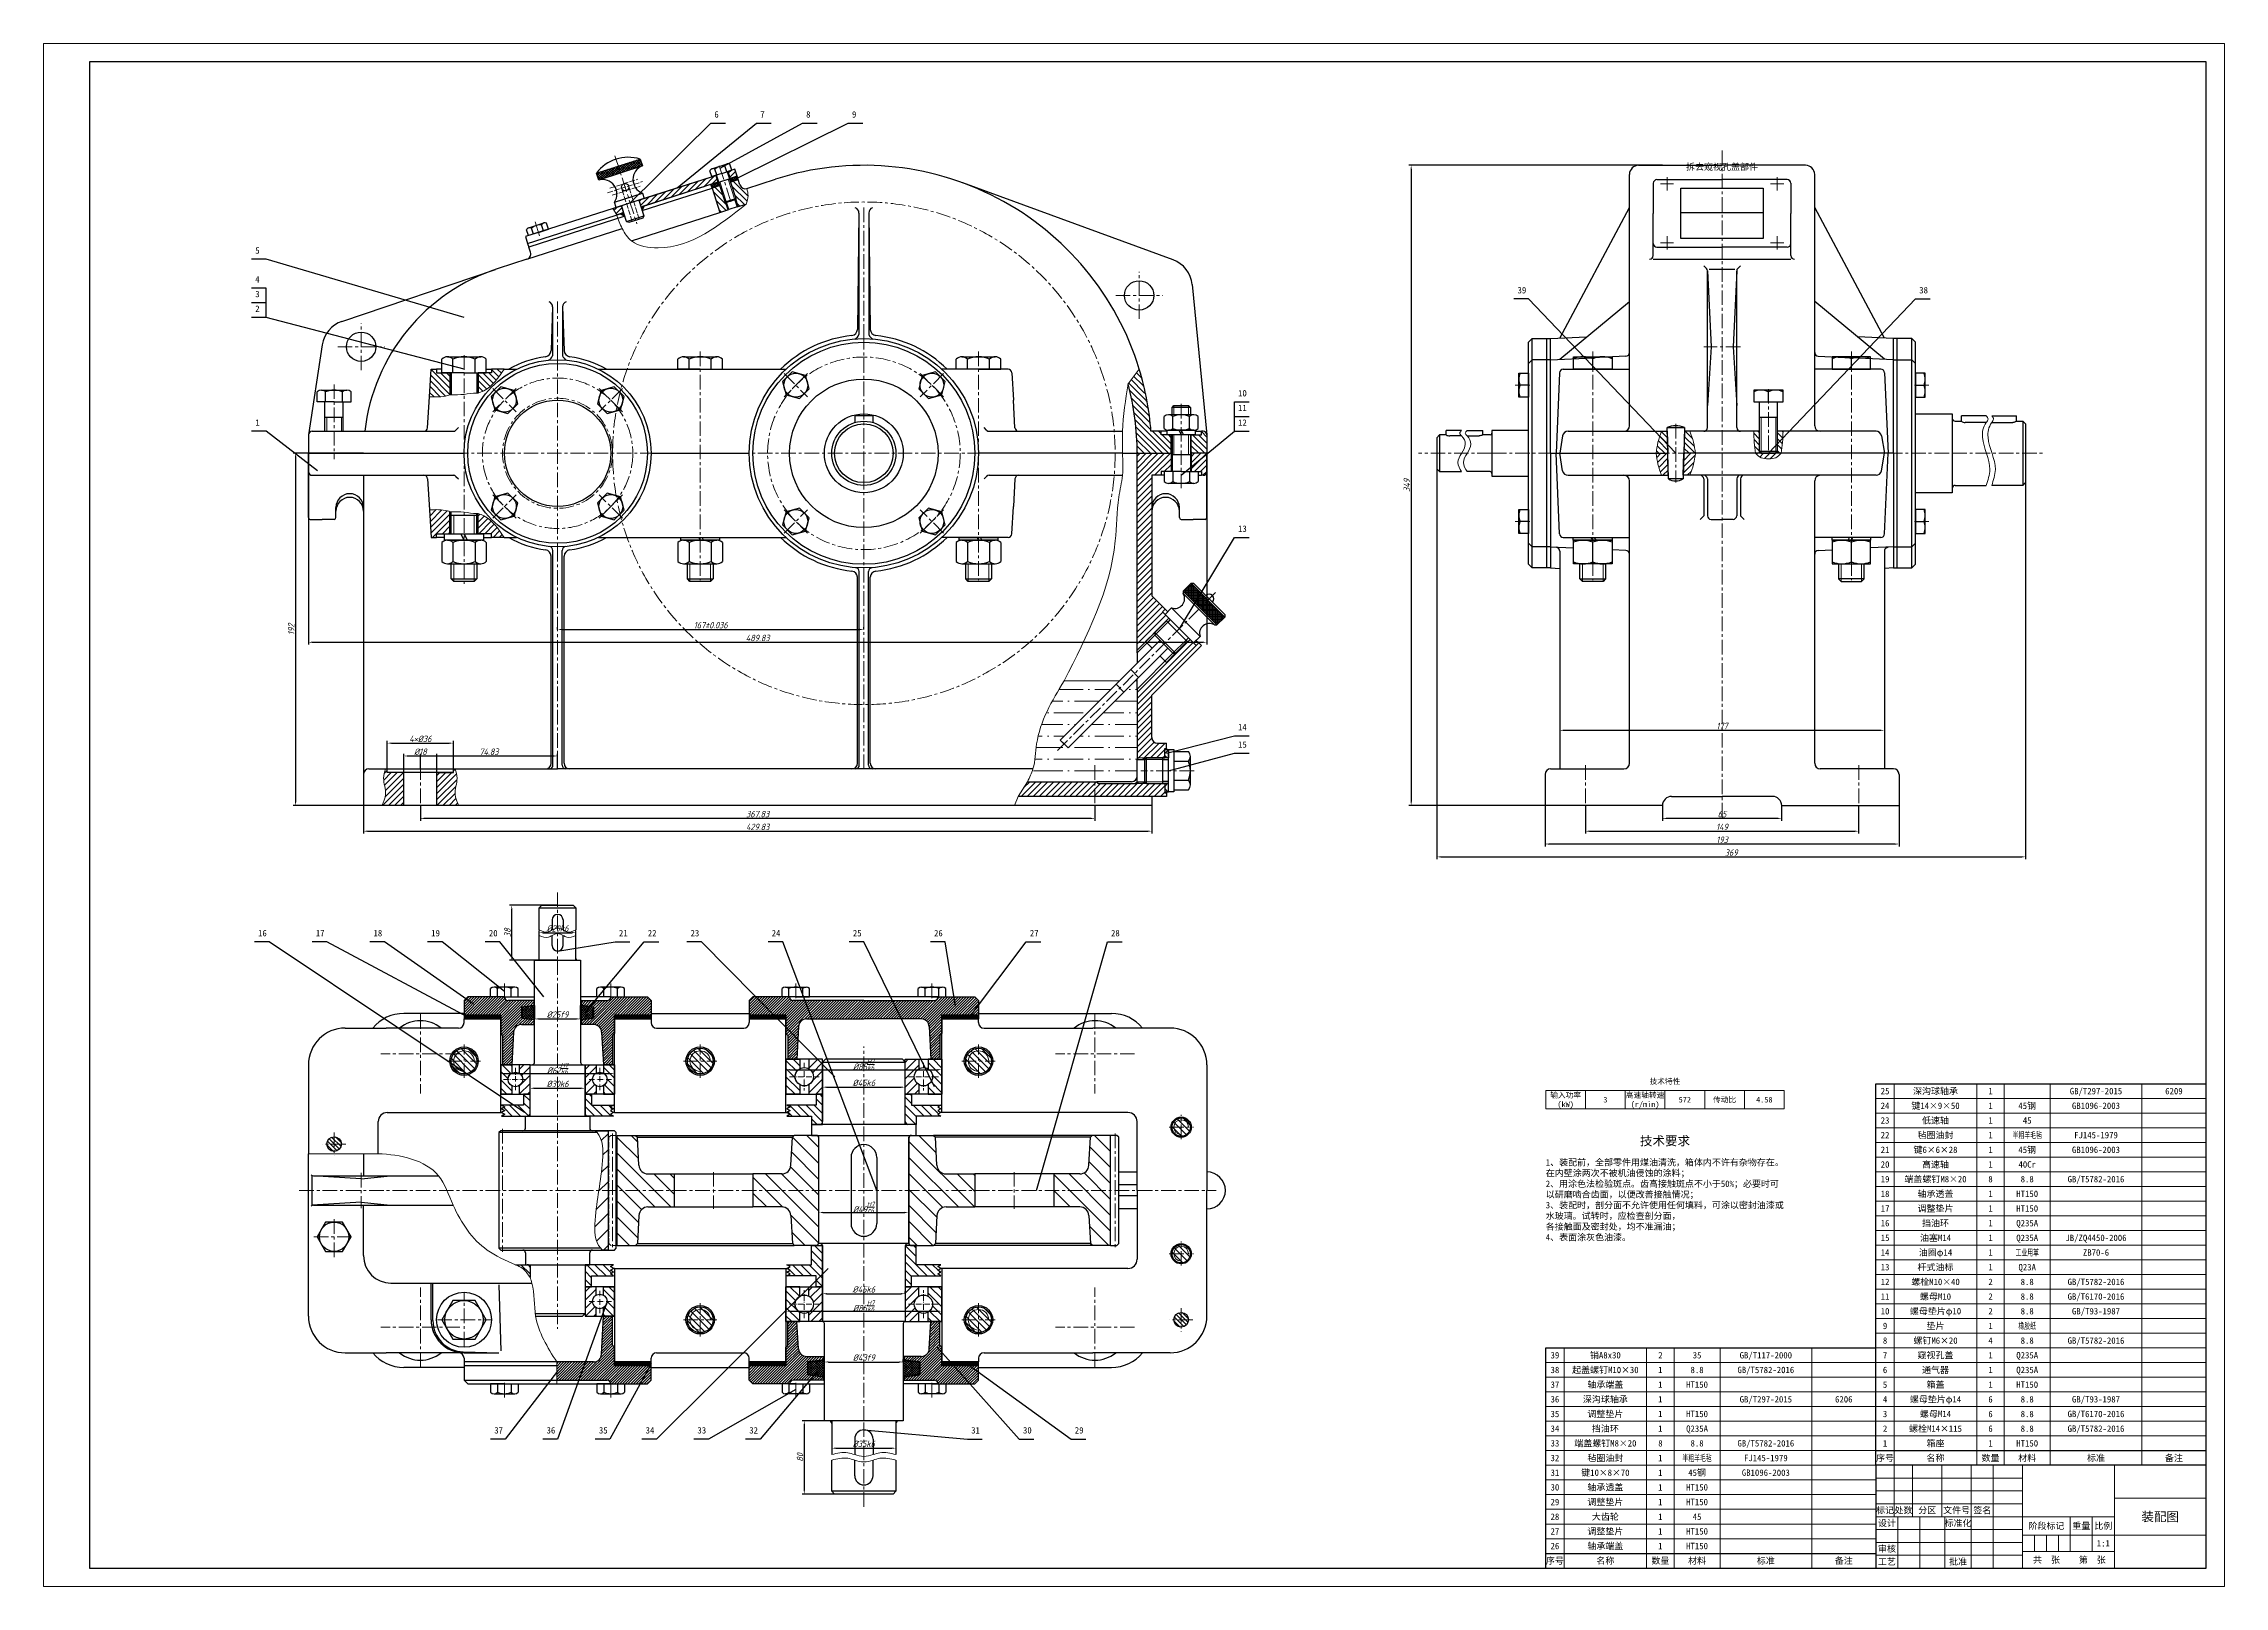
# Model space of a CAD drawing. Header units: millimetres. Extents: x 0 to 1189, y 0 to 841.
import ezdxf
from ezdxf.enums import TextEntityAlignment as Align

# ---------------------------------------------------------------- set-up
doc = ezdxf.new("R2010")
doc.units = ezdxf.units.MM
doc.header["$LTSCALE"] = 0.25
for name, pattern in [('ACAD_ISO02W100', [15, 12, -3]), ('ACAD_ISO10W100', [18, 12, -3, 0, -3]), ('CENTER', [50.8, 31.75, -6.35, 6.35, -6.35])]:
    doc.linetypes.add(name, pattern=pattern)
for name, color, linetype, lineweight in [('中心线', 1, 'CENTER', 15), ('剖面线', 6, 'Continuous', 15), ('尺寸', 3, 'Continuous', 15), ('文字', 3, 'Continuous', 15), ('标注', 6, 'Continuous', 15), ('粗实线', 2, 'Continuous', 30), ('细实线', 7, 'Continuous', 15), ('虚线', 1, 'ACAD_ISO02W100', 15)]:
    doc.layers.add(name, color=color, linetype=linetype, lineweight=lineweight)
doc.styles.add('gbeitc', font='gbeitc.shx', dxfattribs={"bigfont": 'gbcbig.shx'})
doc.styles.get("Standard").update_dxf_attribs({"font": '宋体.ttf'})
doc.dimstyles.new('ISO-25', dxfattribs={"dimtxt": 3.5, "dimasz": 2.1875, "dimexe": 1.25, "dimexo": 0, "dimtad": 1, "dimdec": 3, "dimrnd": 0.01, "dimdsep": 46, "dimtxsty": 'gbeitc', "dimcen": 2.5, "dimadec": 0, "dimazin": 0, "dimtfac": 1, "dimtdec": 3, "dimtmove": 0, "dimatfit": 3, "dimfxl": 1, "dimarcsym": 0})

msp = doc.modelspace()

# ---------------------------------------------------------------- texts
at = {"layer": '文字'}
for s, height, p in [('拆去窥视孔盖部件', 3.5, (915.1233, 773.8565)), ('技术特性', 3, (884, 275.3)), ('输入功率', 3, (829.8333, 267.8)), ('(kW)', 3, (829.8333, 262.8)), ('3', 3, (851.5, 265.3)), ('高速轴转速', 3, (873.1667, 267.8)), ('(r/min)', 3, (873.1667, 262.8)), ('572', 3, (894.8333, 265.3)), ('传动比', 3, (916.5, 265.3)), ('4.58', 3, (938.1667, 265.3)), ('25', 3.5, (1004, 270)), ('24', 3.5, (1004, 262)), ('键14×9×50', 3.5, (1031.5, 262)), ('深沟球轴承', 3.5, (1031.5, 270)), ('1', 3.5, (1061.5, 270)), ('1', 3.5, (1061.5, 262)), ('45钢', 3.5, (1081.5, 262)), ('GB/T297-2015', 3.5, (1119, 270)), ('GB1096-2003', 3.5, (1119, 262)), ('6209', 3.5, (1161.5, 270)), ('23', 3.5, (1004, 254)), ('低速轴', 3.5, (1031.5, 254)), ('1', 3.5, (1061.5, 254)), ('45', 3.5, (1081.5, 254)), ('技术要求', 5, (884, 242.9)), ('22', 3.5, (1004, 246)), ('21', 3.5, (1004, 238)), ('键6×6×28', 3.5, (1031.5, 238)), ('毡圈油封', 3.5, (1031.5, 246)), ('1', 3.5, (1061.5, 246)), ('1', 3.5, (1061.5, 238)), ('45钢', 3.5, (1081.5, 238)), ('GB1096-2003', 3.5, (1119, 238)), ('FJ145-1979', 3.5, (1119, 246)), ('20', 3.5, (1004, 230)), ('高速轴', 3.5, (1031.5, 230)), ('1', 3.5, (1061.5, 230)), ('40Cr', 3.5, (1081.5, 230)), ('19', 3.5, (1004, 222)), ('18', 3.5, (1004, 214)), ('端盖螺钉M8×20', 3.5, (1031.5, 222)), ('轴承透盖', 3.5, (1031.5, 214)), ('8', 3.5, (1061.5, 222)), ('1', 3.5, (1061.5, 214)), ('HT150', 3.5, (1081.5, 214)), ('8.8', 3.5, (1081.5, 222)), ('GB/T5782-2016', 3.5, (1119, 222)), ('17', 3.5, (1004, 206)), ('调整垫片', 3.5, (1031.5, 206)), ('1', 3.5, (1061.5, 206)), ('HT150', 3.5, (1081.5, 206)), ('16', 3.5, (1004, 198)), ('15', 3.5, (1004, 190)), ('油塞M14', 3.5, (1031.5, 190)), ('挡油环', 3.5, (1031.5, 198)), ('1', 3.5, (1061.5, 198)), ('1', 3.5, (1061.5, 190)), ('Q235A', 3.5, (1081.5, 198)), ('Q235A', 3.5, (1081.5, 190)), ('JB/ZQ4450-2006', 3.5, (1119, 190)), ('14', 3.5, (1004, 182)), ('油圈φ14', 3.5, (1031.5, 182)), ('1', 3.5, (1061.5, 182)), ('ZB70-6', 3.5, (1119, 182)), ('13', 3.5, (1004, 174)), ('12', 3.5, (1004, 166)), ('螺栓M10×40', 3.5, (1031.5, 166)), ('杆式油标', 3.5, (1031.5, 174)), ('2', 3.5, (1061.5, 166)), ('1', 3.5, (1061.5, 174)), ('Q23A', 3.5, (1081.5, 174)), ('8.8', 3.5, (1081.5, 166)), ('GB/T5782-2016', 3.5, (1119, 166)), ('11', 3.5, (1004, 158)), ('螺母M10', 3.5, (1031.5, 158)), ('2', 3.5, (1061.5, 158)), ('8.8', 3.5, (1081.5, 158)), ('GB/T6170-2016', 3.5, (1119, 158)), ('10', 3.5, (1004, 150)), ('9', 3.5, (1004, 142)), ('螺母垫片φ10', 3.5, (1031.5, 150)), ('垫片', 3.5, (1031.5, 142)), ('2', 3.5, (1061.5, 150)), ('1', 3.5, (1061.5, 142)), ('8.8', 3.5, (1081.5, 150)), ('GB/T93-1987', 3.5, (1119, 150)), ('8', 3.5, (1004, 134)), ('螺钉M6×20', 3.5, (1031.5, 134)), ('4', 3.5, (1061.5, 134)), ('8.8', 3.5, (1081.5, 134)), ('GB/T5782-2016', 3.5, (1119, 134)), ('39', 3.5, (824, 126)), ('38', 3.5, (824, 118)), ('起盖螺钉M10×30', 3.5, (851.5, 118)), ('销A8x30', 3.5, (851.5, 126)), ('2', 3.5, (881.5, 126)), ('1', 3.5, (881.5, 118)), ('8.8', 3.5, (901.5, 118)), ('35', 3.5, (901.5, 126)), ('GB/T5782-2016', 3.5, (939, 118)), ('GB/T117-2000', 3.5, (939, 126)), ('7', 3.5, (1004, 126)), ('6', 3.5, (1004, 118)), ('窥视孔盖', 3.5, (1031.5, 126)), ('通气器', 3.5, (1031.5, 118)), ('1', 3.5, (1061.5, 126)), ('1', 3.5, (1061.5, 118)), ('Q235A', 3.5, (1081.5, 126)), ('Q235A', 3.5, (1081.5, 118)), ('37', 3.5, (824, 110)), ('轴承端盖', 3.5, (851.5, 110)), ('1', 3.5, (881.5, 110)), ('HT150', 3.5, (901.5, 110)), ('5', 3.5, (1004, 110)), ('箱盖', 3.5, (1031.5, 110)), ('1', 3.5, (1061.5, 110)), ('HT150', 3.5, (1081.5, 110)), ('36', 3.5, (824, 102)), ('35', 3.5, (824, 94)), ('深沟球轴承', 3.5, (851.5, 102)), ('调整垫片', 3.5, (851.5, 94)), ('1', 3.5, (881.5, 102)), ('1', 3.5, (881.5, 94)), ('HT150', 3.5, (901.5, 94)), ('GB/T297-2015', 3.5, (939, 102)), ('6206', 3.5, (981.5, 102)), ('4', 3.5, (1004, 102)), ('3', 3.5, (1004, 94)), ('螺母垫片φ14', 3.5, (1031.5, 102)), ('螺母M14', 3.5, (1031.5, 94)), ('6', 3.5, (1061.5, 102)), ('6', 3.5, (1061.5, 94)), ('8.8', 3.5, (1081.5, 102)), ('8.8', 3.5, (1081.5, 94)), ('GB/T6170-2016', 3.5, (1119, 94)), ('GB/T93-1987', 3.5, (1119, 102)), ('34', 3.5, (824, 86)), ('挡油环', 3.5, (851.5, 86)), ('1', 3.5, (881.5, 86)), ('Q235A', 3.5, (901.5, 86)), ('2', 3.5, (1004, 86)), ('螺栓M14×115', 3.5, (1031.5, 86)), ('6', 3.5, (1061.5, 86)), ('8.8', 3.5, (1081.5, 86)), ('GB/T5782-2016', 3.5, (1119, 86)), ('33', 3.5, (824, 78)), ('32', 3.5, (824, 70)), ('端盖螺钉M8×20', 3.5, (851.5, 78)), ('毡圈油封', 3.5, (851.5, 70)), ('8', 3.5, (881.5, 78)), ('1', 3.5, (881.5, 70)), ('8.8', 3.5, (901.5, 78)), ('GB/T5782-2016', 3.5, (939, 78)), ('FJ145-1979', 3.5, (939, 70)), ('序号', 3.5, (1004, 70)), ('1', 3.5, (1004, 78)), ('箱座', 3.5, (1031.5, 78)), ('名称', 3.5, (1031.5, 70)), ('数量', 3.5, (1061.5, 70)), ('1', 3.5, (1061.5, 78)), ('HT150', 3.5, (1081.5, 78)), ('材料', 3.5, (1081.5, 70)), ('标准', 3.5, (1119, 70)), ('备注', 3.5, (1161.5, 70)), ('31', 3.5, (824, 62)), ('键10×8×70', 3.5, (851.5, 62)), ('1', 3.5, (881.5, 62)), ('45钢', 3.5, (901.5, 62)), ('GB1096-2003', 3.5, (939, 62)), ('30', 3.5, (824, 54)), ('29', 3.5, (824, 46)), ('调整垫片', 3.5, (851.5, 46)), ('轴承透盖', 3.5, (851.5, 54)), ('1', 3.5, (881.5, 54)), ('1', 3.5, (881.5, 46)), ('HT150', 3.5, (901.5, 54)), ('HT150', 3.5, (901.5, 46)), ('28', 3.5, (824, 38)), ('大齿轮', 3.5, (851.5, 38)), ('1', 3.5, (881.5, 38)), ('45', 3.5, (901.5, 38)), ('标记', 3.5, (1004, 41.5)), ('设计', 3.5, (1005, 34.5)), ('处数', 3.5, (1014, 41.5)), ('分区', 3.5, (1027, 41.5)), ('文件号', 3.5, (1043, 41.5)), ('标准化', 3.5, (1043.8, 34.5)), ('签名', 3.5, (1057, 41.5)), ('装配图', 5, (1154, 38)), ('27', 3.5, (824, 30)), ('调整垫片', 3.5, (851.5, 30)), ('轴承端盖', 3.5, (851.5, 22)), ('1', 3.5, (881.5, 30)), ('HT150', 3.5, (901.5, 30)), ('阶段标记', 3.5, (1092, 33)), ('重量', 3.5, (1111, 33)), ('比例', 3.5, (1123, 33)), ('1:1', 3.5, (1123, 23.5)), ('序号', 3.5, (824, 14)), ('26', 3.5, (824, 22)), ('名称', 3.5, (851.5, 14)), ('数量', 3.5, (881.5, 14)), ('1', 3.5, (881.5, 22)), ('HT150', 3.5, (901.5, 22)), ('材料', 3.5, (901.5, 14)), ('标准', 3.5, (939, 14)), ('备注', 3.5, (981.5, 14)), ('工艺', 3.5, (1005, 13.5)), ('审核', 3.5, (1005, 20.5)), ('批准', 3.5, (1043.8, 13.5)), ('共\u3000张', 3.5, (1092, 14.5)), ('第\u3000张', 3.5, (1117, 14.5))]:
    msp.add_text(s, height=height, dxfattribs=at).set_placement(p, align=Align.MIDDLE_CENTER)
at = {"layer": '文字', "width": 0.65}
for s, p in [('半粗羊毛毡', (1081.5, 246)), ('工业用革', (1081.5, 182)), ('橡胶纸', (1081.5, 142)), ('半粗羊毛毡', (901.5, 70))]:
    msp.add_text(s, height=3.5, dxfattribs=at).set_placement(p, align=Align.MIDDLE_CENTER)
at = {"layer": '文字', "insert": (819, 232.9), "char_height": 3.5, "width": 130, "attachment_point": 1}
msp.add_mtext('1、装配前，全部零件用煤油清洗，箱体内不许有杂物存在。在内壁涂两次不被机油侵蚀的涂料；^M^J2、用涂色法检验斑点。齿高接触斑点不小于50%；必要时可以研磨啮合齿面，以便改善接触情况；^M^J3、装配时，剖分面不允许使用任何填料，可涂以密封油漆或水玻璃。试转时，应检查剖分面，^M^J各接触面及密封处，均不准漏油；^M^J4、表面涂灰色油漆。', dxfattribs=at)
at = {"layer": '标注', "char_height": 3.5, "width": 10, "attachment_point": 1}
for s, insert in [('6', (365.7267, 804.1667)), ('7', (390.7267, 804.1667)), ('8', (415.7267, 804.1667)), ('9', (440.7267, 804.1667)), ('5', (115.3967, 729.9967)), ('4', (115.3767, 714.2477)), ('3', (115.3867, 706.2477)), ('39', (803.6233, 708.3317)), ('38', (1022.6233, 708.3317)), ('2', (115.3967, 698.2477)), ('11', (651.2367, 644.1667)), ('10', (651.2467, 652.1667)), ('1', (115.3967, 636.1667)), ('12', (651.2267, 636.1667)), ('13', (651.2267, 578.3367)), ('14', (651.2267, 470.1667)), ('15', (651.2267, 460.6667)), ('16', (116.9392, 357.8333)), ('17', (148.3967, 357.8333)), ('18', (179.8542, 357.8333)), ('19', (211.3117, 357.8333)), ('20', (242.7692, 357.8333)), ('21', (313.6842, 357.8333)), ('22', (329.4129, 357.8333)), ('23', (352.7267, 357.8333)), ('24', (396.9767, 357.8333)), ('25', (441.2267, 357.8333)), ('26', (485.4767, 357.8333)), ('27', (537.7267, 357.8333)), ('28', (581.9767, 357.8333)), ('37', (245.6937, 86.8333)), ('36', (274.2267, 86.8333)), ('35', (302.7597, 86.8333)), ('34', (328.2267, 86.8333)), ('33', (356.4767, 86.8333)), ('32', (384.7267, 86.8333)), ('31', (505.7267, 86.8333)), ('30', (533.9767, 86.8333)), ('29', (562.2267, 86.8333))]:
    msp.add_mtext(s, dxfattribs=dict(at, insert=insert))

# ---------------------------------------------------------------- blocks, each defined once
blk = doc.blocks.new('*D925')
at = {"layer": 'Defpoints', "color": 0, "transparency": 16777216}
for p in [(214.4, 452.7), (196.4, 443.7), (214.4, 443.7)]:
    blk.add_point(p, dxfattribs=at)
at = {"layer": '尺寸', "color": 0, "lineweight": -2, "transparency": 16777216}
for p, q in [((196.4, 443.7), (196.4, 453.9)), ((198.6, 452.7), (212.2, 452.7)), ((214.4, 443.7), (214.4, 453.9))]:
    blk.add_line(p, q, dxfattribs=at)
at = {"layer": '尺寸', "color": 0, "transparency": 16777216}
for points in [[(198.6, 453), (198.6, 452.3), (196.4, 452.7)], [(212.2, 453), (212.2, 452.3), (214.4, 452.7)]]:
    blk.add_solid(points, dxfattribs=at)
at = {"layer": '尺寸', "color": 0, "transparency": 16777216, "insert": (205.4, 455), "char_height": 3.5, "attachment_point": 5, "style": 'gbeitc'}
blk.add_mtext('%%c18', dxfattribs=at)
blk = doc.blocks.new('*D926')
at = {"layer": 'Defpoints', "color": 0, "transparency": 16777216}
for p in [(223.4, 459.7), (187.4, 445.7), (223.4, 445.7)]:
    blk.add_point(p, dxfattribs=at)
at = {"layer": '尺寸', "color": 0, "lineweight": -2, "transparency": 16777216}
for p, q in [((187.4, 445.7), (187.4, 460.9)), ((189.6, 459.7), (221.2, 459.7)), ((223.4, 445.7), (223.4, 460.9))]:
    blk.add_line(p, q, dxfattribs=at)
at = {"layer": '尺寸', "color": 0, "transparency": 16777216}
for points in [[(189.6, 460), (189.6, 459.3), (187.4, 459.7)], [(221.2, 460), (221.2, 459.3), (223.4, 459.7)]]:
    blk.add_solid(points, dxfattribs=at)
at = {"layer": '尺寸', "color": 0, "transparency": 16777216, "insert": (205.4, 462), "char_height": 3.5, "attachment_point": 5, "style": 'gbeitc'}
blk.add_mtext('4×%%c36', dxfattribs=at)
blk = doc.blocks.new('*D927')
at = {"layer": 'Defpoints', "color": 0, "transparency": 16777216}
for p in [(280.2, 452.7), (205.4, 445.7), (280.2, 445.7)]:
    blk.add_point(p, dxfattribs=at)
at = {"layer": '尺寸', "color": 0, "lineweight": -2, "transparency": 16777216}
for p, q in [((205.4, 445.7), (205.4, 453.9)), ((207.6, 452.7), (278, 452.7)), ((280.2, 445.7), (280.2, 453.9))]:
    blk.add_line(p, q, dxfattribs=at)
at = {"layer": '尺寸', "color": 0, "transparency": 16777216}
for points in [[(207.6, 453), (207.6, 452.3), (205.4, 452.7)], [(278, 453), (278, 452.3), (280.2, 452.7)]]:
    blk.add_solid(points, dxfattribs=at)
at = {"layer": '尺寸', "color": 0, "transparency": 16777216, "insert": (242.8, 455), "char_height": 3.5, "attachment_point": 5, "style": 'gbeitc'}
blk.add_mtext('74.83', dxfattribs=at)
blk = doc.blocks.new('*D928')
at = {"layer": 'Defpoints', "color": 0, "transparency": 16777216}
for p in [(205.4, 425.7), (573.2, 425.7), (573.2, 418.7)]:
    blk.add_point(p, dxfattribs=at)
at = {"layer": '尺寸', "color": 0, "lineweight": -2, "transparency": 16777216}
for p, q in [((205.4, 425.7), (205.4, 417.4)), ((207.6, 418.7), (571, 418.7)), ((573.2, 425.7), (573.2, 417.4))]:
    blk.add_line(p, q, dxfattribs=at)
at = {"layer": '尺寸', "color": 0, "transparency": 16777216}
for points in [[(207.6, 419), (207.6, 418.3), (205.4, 418.7)], [(571, 419), (571, 418.3), (573.2, 418.7)]]:
    blk.add_solid(points, dxfattribs=at)
at = {"layer": '尺寸', "color": 0, "transparency": 16777216, "insert": (389.3, 421), "char_height": 3.5, "attachment_point": 5, "style": 'gbeitc'}
blk.add_mtext('367.83', dxfattribs=at)
blk = doc.blocks.new('*D929')
at = {"layer": 'Defpoints', "color": 0, "transparency": 16777216}
for p in [(280.2, 521.7), (447.2, 521.7), (447.2, 521.7)]:
    blk.add_point(p, dxfattribs=at)
at = {"layer": '尺寸', "color": 0, "lineweight": -2, "transparency": 16777216}
for p, q in [((280.2, 521.7), (280.2, 522.9)), ((282.4, 521.7), (445, 521.7)), ((447.2, 521.7), (447.2, 522.9))]:
    blk.add_line(p, q, dxfattribs=at)
at = {"layer": '尺寸', "color": 0, "transparency": 16777216}
for points in [[(282.4, 522), (282.4, 521.3), (280.2, 521.7)], [(445, 522), (445, 521.3), (447.2, 521.7)]]:
    blk.add_solid(points, dxfattribs=at)
at = {"layer": '尺寸', "color": 0, "transparency": 16777216, "insert": (363.7, 524), "char_height": 3.5, "attachment_point": 5, "style": 'gbeitc'}
blk.add_mtext('167±0.036', dxfattribs=at)
blk = doc.blocks.new('*D930')
at = {"layer": 'Defpoints', "color": 0, "transparency": 16777216}
for p in [(144.4, 617.7), (634.2, 617.7), (634.2, 514.7)]:
    blk.add_point(p, dxfattribs=at)
at = {"layer": '尺寸', "color": 0, "lineweight": -2, "transparency": 16777216}
for p, q in [((144.4, 617.7), (144.4, 513.4)), ((634.2, 617.7), (634.2, 513.4)), ((146.6, 514.7), (632, 514.7))]:
    blk.add_line(p, q, dxfattribs=at)
at = {"layer": '尺寸', "color": 0, "transparency": 16777216}
for points in [[(146.6, 515), (146.6, 514.3), (144.4, 514.7)], [(632, 515), (632, 514.3), (634.2, 514.7)]]:
    blk.add_solid(points, dxfattribs=at)
at = {"layer": '尺寸', "color": 0, "transparency": 16777216, "insert": (389.3, 517), "char_height": 3.5, "attachment_point": 5, "style": 'gbeitc'}
blk.add_mtext('489.83', dxfattribs=at)
blk = doc.blocks.new('*D931')
at = {"layer": 'Defpoints', "color": 0, "transparency": 16777216}
for p in [(174.4, 425.7), (604.2, 425.7), (604.2, 411.7)]:
    blk.add_point(p, dxfattribs=at)
at = {"layer": '尺寸', "color": 0, "lineweight": -2, "transparency": 16777216}
for p, q in [((174.4, 425.7), (174.4, 410.4)), ((604.2, 425.7), (604.2, 410.4)), ((176.6, 411.7), (602, 411.7))]:
    blk.add_line(p, q, dxfattribs=at)
at = {"layer": '尺寸', "color": 0, "transparency": 16777216}
for points in [[(176.6, 412), (176.6, 411.3), (174.4, 411.7)], [(602, 412), (602, 411.3), (604.2, 411.7)]]:
    blk.add_solid(points, dxfattribs=at)
at = {"layer": '尺寸', "color": 0, "transparency": 16777216, "insert": (389.3, 414), "char_height": 3.5, "attachment_point": 5, "style": 'gbeitc'}
blk.add_mtext('429.83', dxfattribs=at)
blk = doc.blocks.new('*D932')
at = {"layer": 'Defpoints', "color": 0, "transparency": 16777216}
for p in [(174.4, 617.7), (137.4, 425.7), (174.4, 425.7)]:
    blk.add_point(p, dxfattribs=at)
at = {"layer": '尺寸', "color": 0, "lineweight": -2, "transparency": 16777216}
for p, q in [((174.4, 617.7), (136.1, 617.7)), ((137.4, 615.5), (137.4, 427.9)), ((174.4, 425.7), (136.1, 425.7))]:
    blk.add_line(p, q, dxfattribs=at)
at = {"layer": '尺寸', "color": 0, "transparency": 16777216}
for points in [[(137, 615.5), (137.8, 615.5), (137.4, 617.7)], [(137, 427.9), (137.8, 427.9), (137.4, 425.7)]]:
    blk.add_solid(points, dxfattribs=at)
at = {"layer": '尺寸', "color": 0, "transparency": 16777216, "insert": (135, 521.7), "char_height": 3.5, "attachment_point": 5, "rotation": 90, "style": 'gbeitc'}
blk.add_mtext('192', dxfattribs=at)
blk = doc.blocks.new('*D933')
at = {"layer": 'Defpoints', "color": 0, "transparency": 16777216}
for p in [(249.2, 279.5), (311.2, 279.5), (311.2, 279.5)]:
    blk.add_point(p, dxfattribs=at)
at = {"layer": '尺寸', "color": 0, "lineweight": -2, "transparency": 16777216}
for p, q in [((249.2, 279.5), (249.2, 280.8)), ((251.4, 279.5), (309, 279.5)), ((311.2, 279.5), (311.2, 280.8))]:
    blk.add_line(p, q, dxfattribs=at)
at = {"layer": '尺寸', "color": 0, "transparency": 16777216}
for points in [[(251.4, 279.9), (251.4, 279.2), (249.2, 279.5)], [(309, 279.9), (309, 279.2), (311.2, 279.5)]]:
    blk.add_solid(points, dxfattribs=at)
at = {"layer": '尺寸', "color": 0, "transparency": 16777216, "insert": (280.2, 282.4), "char_height": 3.5, "attachment_point": 5, "style": 'gbeitc'}
blk.add_mtext('%%c62{\\H0.7x;\\SH7/k6;}', dxfattribs=at)
blk = doc.blocks.new('*D934')
at = {"layer": 'Defpoints', "color": 0, "transparency": 16777216}
for p in [(265.2, 271.5), (295.2, 271.5), (295.2, 271.5)]:
    blk.add_point(p, dxfattribs=at)
at = {"layer": '尺寸', "color": 0, "lineweight": -2, "transparency": 16777216}
for p, q in [((265.2, 271.5), (265.2, 272.8)), ((267.4, 271.5), (293, 271.5)), ((295.2, 271.5), (295.2, 272.8))]:
    blk.add_line(p, q, dxfattribs=at)
at = {"layer": '尺寸', "color": 0, "transparency": 16777216}
for points in [[(267.4, 271.9), (267.4, 271.2), (265.2, 271.5)], [(293, 271.9), (293, 271.2), (295.2, 271.5)]]:
    blk.add_solid(points, dxfattribs=at)
at = {"layer": '尺寸', "color": 0, "transparency": 16777216, "insert": (280.2, 273.9), "char_height": 3.5, "attachment_point": 5, "style": 'gbeitc'}
blk.add_mtext('%%c30k6', dxfattribs=at)
blk = doc.blocks.new('*D935')
at = {"layer": 'Defpoints', "color": 0, "transparency": 16777216}
for p in [(404.7, 281.6), (489.7, 281.6), (489.7, 281.6)]:
    blk.add_point(p, dxfattribs=at)
at = {"layer": '尺寸', "color": 0, "lineweight": -2, "transparency": 16777216}
for p, q in [((404.7, 281.6), (404.7, 282.9)), ((406.9, 281.6), (487.5, 281.6)), ((489.7, 281.6), (489.7, 282.9))]:
    blk.add_line(p, q, dxfattribs=at)
at = {"layer": '尺寸', "color": 0, "transparency": 16777216}
for points in [[(406.9, 282), (406.9, 281.3), (404.7, 281.6)], [(487.5, 282), (487.5, 281.3), (489.7, 281.6)]]:
    blk.add_solid(points, dxfattribs=at)
at = {"layer": '尺寸', "color": 0, "transparency": 16777216, "insert": (447.2, 284.5), "char_height": 3.5, "attachment_point": 5, "style": 'gbeitc'}
blk.add_mtext('%%c85{\\H0.7x;\\SH7/k6;}', dxfattribs=at)
blk = doc.blocks.new('*D936')
at = {"layer": 'Defpoints', "color": 0, "transparency": 16777216}
for p in [(424.7, 272.1), (469.7, 272.1), (469.7, 272.1)]:
    blk.add_point(p, dxfattribs=at)
at = {"layer": '尺寸', "color": 0, "lineweight": -2, "transparency": 16777216}
for p, q in [((424.7, 272.1), (424.7, 273.4)), ((426.9, 272.1), (467.5, 272.1)), ((469.7, 272.1), (469.7, 273.4))]:
    blk.add_line(p, q, dxfattribs=at)
at = {"layer": '尺寸', "color": 0, "transparency": 16777216}
for points in [[(426.9, 272.5), (426.9, 271.8), (424.7, 272.1)], [(467.5, 272.5), (467.5, 271.8), (469.7, 272.1)]]:
    blk.add_solid(points, dxfattribs=at)
at = {"layer": '尺寸', "color": 0, "transparency": 16777216, "insert": (447.2, 274.5), "char_height": 3.5, "attachment_point": 5, "style": 'gbeitc'}
blk.add_mtext('%%c45k6', dxfattribs=at)
blk = doc.blocks.new('*D937')
at = {"layer": 'Defpoints', "color": 0, "transparency": 16777216}
for p in [(404.7, 150), (489.7, 150), (489.7, 150)]:
    blk.add_point(p, dxfattribs=at)
at = {"layer": '尺寸', "color": 0, "lineweight": -2, "transparency": 16777216}
for p, q in [((404.7, 150), (404.7, 151.3)), ((406.9, 150), (487.5, 150)), ((489.7, 150), (489.7, 151.3))]:
    blk.add_line(p, q, dxfattribs=at)
at = {"layer": '尺寸', "color": 0, "transparency": 16777216}
for points in [[(406.9, 150.4), (406.9, 149.7), (404.7, 150)], [(487.5, 150.4), (487.5, 149.7), (489.7, 150)]]:
    blk.add_solid(points, dxfattribs=at)
at = {"layer": '尺寸', "color": 0, "transparency": 16777216, "insert": (447.2, 152.9), "char_height": 3.5, "attachment_point": 5, "style": 'gbeitc'}
blk.add_mtext('%%c85{\\H0.7x;\\SH7/k6;}', dxfattribs=at)
blk = doc.blocks.new('*D938')
at = {"layer": 'Defpoints', "color": 0, "transparency": 16777216}
for p in [(424.7, 159.5), (469.7, 159.5), (469.7, 159.5)]:
    blk.add_point(p, dxfattribs=at)
at = {"layer": '尺寸', "color": 0, "lineweight": -2, "transparency": 16777216}
for p, q in [((424.7, 159.5), (424.7, 160.8)), ((426.9, 159.5), (467.5, 159.5)), ((469.7, 159.5), (469.7, 160.8))]:
    blk.add_line(p, q, dxfattribs=at)
at = {"layer": '尺寸', "color": 0, "transparency": 16777216}
for points in [[(426.9, 159.9), (426.9, 159.2), (424.7, 159.5)], [(467.5, 159.9), (467.5, 159.2), (469.7, 159.5)]]:
    blk.add_solid(points, dxfattribs=at)
at = {"layer": '尺寸', "color": 0, "transparency": 16777216, "insert": (447.2, 161.9), "char_height": 3.5, "attachment_point": 5, "style": 'gbeitc'}
blk.add_mtext('%%c45k6', dxfattribs=at)
blk = doc.blocks.new('*D939')
at = {"layer": 'Defpoints', "color": 0, "transparency": 16777216}
for p in [(422.7, 203.8), (471.7, 203.8), (471.7, 203.8)]:
    blk.add_point(p, dxfattribs=at)
at = {"layer": '尺寸', "color": 0, "lineweight": -2, "transparency": 16777216}
for p, q in [((422.7, 203.8), (422.7, 205.1)), ((424.9, 203.8), (469.5, 203.8)), ((471.7, 203.8), (471.7, 205.1))]:
    blk.add_line(p, q, dxfattribs=at)
at = {"layer": '尺寸', "color": 0, "transparency": 16777216}
for points in [[(424.9, 204.2), (424.9, 203.5), (422.7, 203.8)], [(469.5, 204.2), (469.5, 203.5), (471.7, 203.8)]]:
    blk.add_solid(points, dxfattribs=at)
at = {"layer": '尺寸', "color": 0, "transparency": 16777216, "insert": (447.2, 206.7), "char_height": 3.5, "attachment_point": 5, "style": 'gbeitc'}
blk.add_mtext('%%c49{\\H0.7x;\\SH7/r6;}', dxfattribs=at)
blk = doc.blocks.new('*D940')
at = {"layer": 'Defpoints', "color": 0, "transparency": 16777216}
for p in [(290.2, 356.3), (270.2, 341.3), (290.2, 341.3)]:
    blk.add_point(p, dxfattribs=at)
at = {"layer": '尺寸', "color": 0, "lineweight": -2, "transparency": 16777216}
for p, q in [((270.2, 341.3), (270.2, 357.6)), ((290.2, 341.3), (290.2, 357.6)), ((272.4, 356.3), (288, 356.3))]:
    blk.add_line(p, q, dxfattribs=at)
at = {"layer": '尺寸', "color": 0, "transparency": 16777216}
for points in [[(272.4, 356.7), (272.4, 356), (270.2, 356.3)], [(288, 356.7), (288, 356), (290.2, 356.3)]]:
    blk.add_solid(points, dxfattribs=at)
at = {"layer": '尺寸', "color": 0, "transparency": 16777216, "insert": (280.2, 358.7), "char_height": 3.5, "attachment_point": 5, "style": 'gbeitc'}
blk.add_mtext('%%c20k6', dxfattribs=at)
blk = doc.blocks.new('*D941')
at = {"layer": 'Defpoints', "color": 0, "transparency": 16777216}
for p in [(255.2, 371.3), (280.2, 371.3), (280.2, 341.3)]:
    blk.add_point(p, dxfattribs=at)
at = {"layer": '尺寸', "color": 0, "lineweight": -2, "transparency": 16777216}
for p, q in [((280.2, 371.3), (254, 371.3)), ((255.2, 343.5), (255.2, 369.1)), ((280.2, 341.3), (254, 341.3))]:
    blk.add_line(p, q, dxfattribs=at)
at = {"layer": '尺寸', "color": 0, "transparency": 16777216}
for points in [[(254.9, 369.1), (255.6, 369.1), (255.2, 371.3)], [(254.9, 343.5), (255.6, 343.5), (255.2, 341.3)]]:
    blk.add_solid(points, dxfattribs=at)
at = {"layer": '尺寸', "color": 0, "transparency": 16777216, "insert": (252.9, 356.3), "char_height": 3.5, "attachment_point": 5, "rotation": 90, "style": 'gbeitc'}
blk.add_mtext('38', dxfattribs=at)
blk = doc.blocks.new('*D942')
at = {"layer": 'Defpoints', "color": 0, "transparency": 16777216}
for p in [(429.7, 90.3), (464.7, 90.3), (464.7, 75.3)]:
    blk.add_point(p, dxfattribs=at)
at = {"layer": '尺寸', "color": 0, "lineweight": -2, "transparency": 16777216}
for p, q in [((429.7, 90.3), (429.7, 74.1)), ((464.7, 90.3), (464.7, 74.1)), ((431.9, 75.3), (462.5, 75.3))]:
    blk.add_line(p, q, dxfattribs=at)
at = {"layer": '尺寸', "color": 0, "transparency": 16777216}
for points in [[(431.9, 75.7), (431.9, 75), (429.7, 75.3)], [(462.5, 75.7), (462.5, 75), (464.7, 75.3)]]:
    blk.add_solid(points, dxfattribs=at)
at = {"layer": '尺寸', "color": 0, "transparency": 16777216, "insert": (447.2, 77.7), "char_height": 3.5, "attachment_point": 5, "style": 'gbeitc'}
blk.add_mtext('%%c35k6', dxfattribs=at)
blk = doc.blocks.new('*D943')
at = {"layer": 'Defpoints', "color": 0, "transparency": 16777216}
for p in [(447.2, 90.3), (414.7, 50.3), (447.2, 50.3)]:
    blk.add_point(p, dxfattribs=at)
at = {"layer": '尺寸', "color": 0, "lineweight": -2, "transparency": 16777216}
for p, q in [((447.2, 90.3), (413.5, 90.3)), ((414.7, 88.1), (414.7, 52.5)), ((447.2, 50.3), (413.5, 50.3))]:
    blk.add_line(p, q, dxfattribs=at)
at = {"layer": '尺寸', "color": 0, "transparency": 16777216}
for points in [[(414.4, 88.1), (415.1, 88.1), (414.7, 90.3)], [(414.4, 52.5), (415.1, 52.5), (414.7, 50.3)]]:
    blk.add_solid(points, dxfattribs=at)
at = {"layer": '尺寸', "color": 0, "transparency": 16777216, "insert": (412.4, 70.3), "char_height": 3.5, "attachment_point": 5, "rotation": 90, "style": 'gbeitc'}
blk.add_mtext('80', dxfattribs=at)
blk = doc.blocks.new('*D944')
at = {"layer": 'Defpoints', "color": 0, "transparency": 16777216}
for p in [(267.7, 309.3), (292.7, 309.3), (292.7, 309.3)]:
    blk.add_point(p, dxfattribs=at)
at = {"layer": '尺寸', "color": 0, "lineweight": -2, "transparency": 16777216}
for p, q in [((267.7, 309.3), (267.7, 310.6)), ((269.9, 309.3), (290.5, 309.3)), ((292.7, 309.3), (292.7, 310.6))]:
    blk.add_line(p, q, dxfattribs=at)
at = {"layer": '尺寸', "color": 0, "transparency": 16777216}
for points in [[(269.9, 309.7), (269.9, 309), (267.7, 309.3)], [(290.5, 309.7), (290.5, 309), (292.7, 309.3)]]:
    blk.add_solid(points, dxfattribs=at)
at = {"layer": '尺寸', "color": 0, "transparency": 16777216, "insert": (280.2, 311.7), "char_height": 3.5, "attachment_point": 5, "style": 'gbeitc'}
blk.add_mtext('%%c25f9', dxfattribs=at)
blk = doc.blocks.new('*D945')
at = {"layer": 'Defpoints', "color": 0, "transparency": 16777216}
for p in [(425.7, 122.3), (468.7, 122.3), (468.7, 122.3)]:
    blk.add_point(p, dxfattribs=at)
at = {"layer": '尺寸', "color": 0, "lineweight": -2, "transparency": 16777216}
for p, q in [((425.7, 122.3), (425.7, 123.6)), ((427.9, 122.3), (466.5, 122.3)), ((468.7, 122.3), (468.7, 123.6))]:
    blk.add_line(p, q, dxfattribs=at)
at = {"layer": '尺寸', "color": 0, "transparency": 16777216}
for points in [[(427.9, 122.7), (427.9, 122), (425.7, 122.3)], [(466.5, 122.7), (466.5, 122), (468.7, 122.3)]]:
    blk.add_solid(points, dxfattribs=at)
at = {"layer": '尺寸', "color": 0, "transparency": 16777216, "insert": (447.2, 124.7), "char_height": 3.5, "attachment_point": 5, "style": 'gbeitc'}
blk.add_mtext('%%c43f9', dxfattribs=at)
blk = doc.blocks.new('*D946')
at = {"layer": 'Defpoints', "color": 0, "transparency": 16777216}
for p in [(882.6, 425.7), (947.6, 425.7), (947.6, 418.7)]:
    blk.add_point(p, dxfattribs=at)
at = {"layer": '尺寸', "color": 0, "lineweight": -2, "transparency": 16777216}
for p, q in [((882.6, 425.7), (882.6, 417.4)), ((884.8, 418.7), (945.4, 418.7)), ((947.6, 425.7), (947.6, 417.4))]:
    blk.add_line(p, q, dxfattribs=at)
at = {"layer": '尺寸', "color": 0, "transparency": 16777216}
for points in [[(884.8, 419), (884.8, 418.3), (882.6, 418.7)], [(945.4, 419), (945.4, 418.3), (947.6, 418.7)]]:
    blk.add_solid(points, dxfattribs=at)
at = {"layer": '尺寸', "color": 0, "transparency": 16777216, "insert": (915.1, 421), "char_height": 3.5, "attachment_point": 5, "style": 'gbeitc'}
blk.add_mtext('65', dxfattribs=at)
blk = doc.blocks.new('*D947')
at = {"layer": 'Defpoints', "color": 0, "transparency": 16777216}
for p in [(840.6, 425.7), (989.6, 425.7), (989.6, 411.7)]:
    blk.add_point(p, dxfattribs=at)
at = {"layer": '尺寸', "color": 0, "lineweight": -2, "transparency": 16777216}
for p, q in [((840.6, 425.7), (840.6, 410.4)), ((989.6, 425.7), (989.6, 410.4)), ((842.8, 411.7), (987.4, 411.7))]:
    blk.add_line(p, q, dxfattribs=at)
at = {"layer": '尺寸', "color": 0, "transparency": 16777216}
for points in [[(842.8, 412), (842.8, 411.3), (840.6, 411.7)], [(987.4, 412), (987.4, 411.3), (989.6, 411.7)]]:
    blk.add_solid(points, dxfattribs=at)
at = {"layer": '尺寸', "color": 0, "transparency": 16777216, "insert": (915.1, 414), "char_height": 3.5, "attachment_point": 5, "style": 'gbeitc'}
blk.add_mtext('149', dxfattribs=at)
blk = doc.blocks.new('*D948')
at = {"layer": 'Defpoints', "color": 0, "transparency": 16777216}
for p in [(818.6, 425.7), (1011.6, 425.7), (1011.6, 404.7)]:
    blk.add_point(p, dxfattribs=at)
at = {"layer": '尺寸', "color": 0, "lineweight": -2, "transparency": 16777216}
for p, q in [((818.6, 425.7), (818.6, 403.4)), ((1011.6, 425.7), (1011.6, 403.4)), ((820.8, 404.7), (1009.4, 404.7))]:
    blk.add_line(p, q, dxfattribs=at)
at = {"layer": '尺寸', "color": 0, "transparency": 16777216}
for points in [[(820.8, 405), (820.8, 404.3), (818.6, 404.7)], [(1009.4, 405), (1009.4, 404.3), (1011.6, 404.7)]]:
    blk.add_solid(points, dxfattribs=at)
at = {"layer": '尺寸', "color": 0, "transparency": 16777216, "insert": (915.1, 407), "char_height": 3.5, "attachment_point": 5, "style": 'gbeitc'}
blk.add_mtext('193', dxfattribs=at)
blk = doc.blocks.new('*D949')
at = {"layer": 'Defpoints', "color": 0, "transparency": 16777216}
for p in [(826.6, 521.7), (1003.6, 521.7), (1003.6, 466.7)]:
    blk.add_point(p, dxfattribs=at)
at = {"layer": '尺寸', "color": 0, "lineweight": -2, "transparency": 16777216}
for p, q in [((826.6, 521.7), (826.6, 465.4)), ((1003.6, 521.7), (1003.6, 465.4)), ((828.8, 466.7), (1001.4, 466.7))]:
    blk.add_line(p, q, dxfattribs=at)
at = {"layer": '尺寸', "color": 0, "transparency": 16777216}
for points in [[(828.8, 467), (828.8, 466.3), (826.6, 466.7)], [(1001.4, 467), (1001.4, 466.3), (1003.6, 466.7)]]:
    blk.add_solid(points, dxfattribs=at)
at = {"layer": '尺寸', "color": 0, "transparency": 16777216, "insert": (915.1, 469), "char_height": 3.5, "attachment_point": 5, "style": 'gbeitc'}
blk.add_mtext('177', dxfattribs=at)
blk = doc.blocks.new('*D950')
at = {"layer": 'Defpoints', "color": 0, "transparency": 16777216}
for p in [(759.6, 617.7), (1080.6, 617.7), (1080.6, 397.7)]:
    blk.add_point(p, dxfattribs=at)
at = {"layer": '尺寸', "color": 0, "lineweight": -2, "transparency": 16777216}
for p, q in [((759.6, 617.7), (759.6, 396.4)), ((1080.6, 617.7), (1080.6, 396.4)), ((761.8, 397.7), (1078.4, 397.7))]:
    blk.add_line(p, q, dxfattribs=at)
at = {"layer": '尺寸', "color": 0, "transparency": 16777216}
for points in [[(761.8, 398), (761.8, 397.3), (759.6, 397.7)], [(1078.4, 398), (1078.4, 397.3), (1080.6, 397.7)]]:
    blk.add_solid(points, dxfattribs=at)
at = {"layer": '尺寸', "color": 0, "transparency": 16777216, "insert": (920.1, 400), "char_height": 3.5, "attachment_point": 5, "style": 'gbeitc'}
blk.add_mtext('369', dxfattribs=at)
blk = doc.blocks.new('*D951')
at = {"layer": 'Defpoints', "color": 0, "transparency": 16777216}
for p in [(882.6, 774.7), (745.6, 425.7), (882.6, 425.7)]:
    blk.add_point(p, dxfattribs=at)
at = {"layer": '尺寸', "color": 0, "lineweight": -2, "transparency": 16777216}
for p, q in [((882.6, 774.7), (744.4, 774.7)), ((745.6, 772.5), (745.6, 427.9)), ((882.6, 425.7), (744.4, 425.7))]:
    blk.add_line(p, q, dxfattribs=at)
at = {"layer": '尺寸', "color": 0, "transparency": 16777216}
for points in [[(745.3, 772.5), (746, 772.5), (745.6, 774.7)], [(745.3, 427.9), (746, 427.9), (745.6, 425.7)]]:
    blk.add_solid(points, dxfattribs=at)
at = {"layer": '尺寸', "color": 0, "transparency": 16777216, "insert": (743.2, 600.2), "char_height": 3.5, "attachment_point": 5, "rotation": 90, "style": 'gbeitc'}
blk.add_mtext('349', dxfattribs=at)

# ---------------------------------------------------------------- dimensions: what is measured, and where the dimension line sits
at = {"layer": '尺寸'}
for base, p1, p2, picture, middle in [((745.6233, 425.6667), (882.6233, 774.6667), (882.6233, 425.6667), '*D951', (743.2483, 600.1667)), ((137.3967, 425.6667), (174.3967, 617.6667), (174.3967, 425.6667), '*D932', (135.0217, 521.6667))]:
    dim = msp.add_linear_dim(base=base, p1=p1, p2=p2, angle=90, dimstyle='ISO-25', override={"dimtxt": 3.5, "dimdec": 3, "dimpost": '<>'}, dxfattribs=at)
    dim.commit()
    dim.dimension.update_dxf_attribs({"geometry": picture, "text_midpoint": middle})
for base, p1, p2, override, picture, middle in [((634.2267, 514.6667), (144.3967, 617.6667), (634.2267, 617.6667), {"dimtxt": 3.5, "dimdec": 3, "dimpost": '<>'}, '*D930', (389.3117, 517.0417)), ((447.2267, 521.6667), (280.2267, 521.6667), (447.2267, 521.6667), {"dimtxt": 3.5, "dimdec": 3, "dimpost": '<>±0.036'}, '*D929', (363.7267, 524.0417)), ((1003.6233, 466.6667), (826.6233, 521.6667), (1003.6233, 521.6667), {"dimtxt": 3.5, "dimdec": 3, "dimpost": '<>'}, '*D949', (915.1233, 469.0417)), ((223.3967, 459.6667), (187.3967, 445.6667), (223.3967, 445.6667), {"dimtxt": 3.5, "dimdec": 3, "dimpost": '4×%%c<>'}, '*D926', (205.3967, 462.0417)), ((214.3967, 452.6667), (196.3967, 443.6667), (214.3967, 443.6667), {"dimtxt": 3.5, "dimdec": 3, "dimpost": '%%c<>'}, '*D925', (205.3967, 455.0417)), ((280.2267, 452.6667), (205.3967, 445.6667), (280.2267, 445.6667), {"dimtxt": 3.5, "dimdec": 3, "dimpost": '<>'}, '*D927', (242.8117, 455.0417)), ((604.2267, 411.6667), (174.3967, 425.6667), (604.2267, 425.6667), {"dimtxt": 3.5, "dimdec": 3, "dimpost": '<>'}, '*D931', (389.3117, 414.0417)), ((573.2267, 418.6667), (205.3967, 425.6667), (573.2267, 425.6667), {"dimtxt": 3.5, "dimdec": 3, "dimpost": '<>'}, '*D928', (389.3117, 421.0417)), ((1011.6233, 404.6667), (818.6233, 425.6667), (1011.6233, 425.6667), {"dimtxt": 3.5, "dimdec": 3, "dimpost": '<>'}, '*D948', (915.1233, 407.0417)), ((989.6233, 411.6667), (840.6233, 425.6667), (989.6233, 425.6667), {"dimtxt": 3.5, "dimdec": 3, "dimpost": '<>'}, '*D947', (915.1233, 414.0417)), ((947.6233, 418.6667), (882.6233, 425.6667), (947.6233, 425.6667), {"dimtxt": 3.5, "dimdec": 3, "dimpost": '<>'}, '*D946', (915.1233, 421.0417)), ((290.2267, 356.3333), (270.2267, 341.3333), (290.2267, 341.3333), {"dimtxt": 3.5, "dimdec": 3, "dimpost": '%%c<>k6'}, '*D940', (280.2267, 358.7083)), ((292.7267, 309.3333), (267.7267, 309.3333), (292.7267, 309.3333), {"dimtxt": 3.5, "dimdec": 3, "dimpost": '%%c<>f9'}, '*D944', (280.2267, 311.7083)), ((489.7267, 281.6333), (404.7267, 281.6333), (489.7267, 281.6333), {"dimtxt": 3.5, "dimdec": 3, "dimpost": '%%c<>{\\H0.7x;\\SH7/k6;}'}, '*D935', (447.2267, 284.5042)), ((311.2267, 279.5333), (249.2267, 279.5333), (311.2267, 279.5333), {"dimtxt": 3.5, "dimdec": 3, "dimpost": '%%c<>{\\H0.7x;\\SH7/k6;}'}, '*D933', (280.2267, 282.4042)), ((295.2267, 271.5333), (265.2267, 271.5333), (295.2267, 271.5333), {"dimtxt": 3.5, "dimdec": 3, "dimpost": '%%c<>k6'}, '*D934', (280.2267, 273.9083)), ((469.7267, 272.1333), (424.7267, 272.1333), (469.7267, 272.1333), {"dimtxt": 3.5, "dimdec": 3, "dimpost": '%%c<>k6'}, '*D936', (447.2267, 274.5083)), ((471.7267, 203.8333), (422.7267, 203.8333), (471.7267, 203.8333), {"dimtxt": 3.5, "dimdec": 3, "dimpost": '%%c<>{\\H0.7x;\\SH7/r6;}'}, '*D939', (447.2267, 206.7042)), ((489.7267, 150.0333), (404.7267, 150.0333), (489.7267, 150.0333), {"dimtxt": 3.5, "dimdec": 3, "dimpost": '%%c<>{\\H0.7x;\\SH7/k6;}'}, '*D937', (447.2267, 152.9042)), ((469.7267, 159.5333), (424.7267, 159.5333), (469.7267, 159.5333), {"dimtxt": 3.5, "dimdec": 3, "dimpost": '%%c<>k6'}, '*D938', (447.2267, 161.9083)), ((468.7267, 122.3333), (425.7267, 122.3333), (468.7267, 122.3333), {"dimtxt": 3.5, "dimdec": 3, "dimpost": '%%c<>f9'}, '*D945', (447.2267, 124.7083)), ((464.7267, 75.3333), (429.7267, 90.3333), (464.7267, 90.3333), {"dimtxt": 3.5, "dimdec": 3, "dimpost": '%%c<>k6'}, '*D942', (447.2267, 77.7083))]:
    dim = msp.add_linear_dim(base=base, p1=p1, p2=p2, dimstyle='ISO-25', override=override, dxfattribs=at)
    dim.commit()
    dim.dimension.update_dxf_attribs({"geometry": picture, "text_midpoint": middle})
dim = msp.add_linear_dim(base=(1080.6233, 397.6667), p1=(759.6233, 617.6667), p2=(1080.6233, 617.6667), text='369', dimstyle='ISO-25', override={"dimtxt": 3.5, "dimdec": 3, "dimpost": '<>'}, dxfattribs=at)
dim.commit()
dim.dimension.update_dxf_attribs({"geometry": '*D950', "text_midpoint": (920.1233, 400.0417)})
for base, p1, p2, text, picture, middle in [((255.2267, 371.3333), (280.2267, 341.3333), (280.2267, 371.3333), '38', '*D941', (252.8517, 356.3333)), ((414.7267, 50.3333), (447.2267, 90.3333), (447.2267, 50.3333), '80', '*D943', (412.3517, 70.3333))]:
    dim = msp.add_linear_dim(base=base, p1=p1, p2=p2, angle=90, text=text, dimstyle='ISO-25', override={"dimtxt": 3.5, "dimdec": 3, "dimpost": '<>'}, dxfattribs=at)
    dim.commit()
    dim.dimension.update_dxf_attribs({"geometry": picture, "text_midpoint": middle})

# ---------------------------------------------------------------- hatches: boundary and pattern name
at = {"layer": '剖面线'}
h = msp.add_hatch(dxfattribs=at)
h.set_pattern_fill('ANSI37', color=256, scale=0.3, angle=90, style=0)
h.paths.add_polyline_path([(302.6438, 766.6346), (301.4181, 770.4422), (325.2157, 778.1024), (326.4413, 774.2948)], flags=16)
h = msp.add_hatch(dxfattribs=at)
h.set_pattern_fill('ANSI31', color=256, scale=0.67, style=0)
h.paths.add_polyline_path([(324.5428, 755.7155), (366.4264, 769.1974), (367.652, 765.3898), (325.7684, 751.9079)], flags=16)
h = msp.add_hatch(dxfattribs=at)
h.set_pattern_fill('ANSI37', color=256, scale=0.2566667, style=0)
h.paths.add_polyline_path([(363.8444, 764.1642), (367.652, 765.3898), (368.2648, 763.486), (364.4572, 762.2604)], flags=16)
h = msp.add_hatch(dxfattribs=at)
h.set_pattern_fill('ANSI31', color=256, scale=0.735, angle=90, style=0)
h.paths.add_polyline_path([(368.7408, 763.6392), (364.4572, 762.2604), (368.7469, 748.9338), (373.6016, 750.4965), (372.376, 754.3041), (371.621, 754.6914)], flags=16)
h = msp.add_hatch(dxfattribs=at)
h.set_pattern_fill('ANSI31', color=256, scale=0.67, style=0)
h.paths.add_polyline_path([(376.8973, 772.5679), (373.0897, 771.3423), (374.3153, 767.5347), (378.1229, 768.7603)], flags=16)
h = msp.add_hatch(dxfattribs=at)
h.set_pattern_fill('ANSI37', color=256, scale=0.2566667, style=0)
h.paths.add_polyline_path([(378.1229, 768.7603), (374.3153, 767.5347), (374.9282, 765.6309), (378.7358, 766.8565)], flags=16)
h = msp.add_hatch(dxfattribs=at)
h.set_pattern_fill('ANSI31', color=256, scale=0.735, angle=90, style=0)
edge = h.paths.add_edge_path(flags=16)
edge.add_arc((382.5107, 764.92), 3, 197.8428436, 287.8428436)
edge.add_spline(control_points=[(383.4299, 762.0643), (383.7698, 760.7298), (384.5017, 757.8562), (383.5403, 755.0388), (383.0255, 753.5299)], knot_values=[0, 0, 0, 0, 4.044749683, 8.709511199, 8.709511199, 8.709511199, 8.709511199], degree=3, periodic=0)
edge.add_line((383.0255, 753.5299), (378.1708, 751.9672))
edge.add_line((378.1708, 751.9672), (376.9451, 755.7748))
edge.add_line((376.9451, 755.7748), (377.3324, 756.5298))
edge.add_line((377.3324, 756.5298), (374.4522, 765.4777))
edge.add_line((374.4522, 765.4777), (378.7358, 766.8565))
edge.add_line((378.7358, 766.8565), (379.655, 764.0008))
h = msp.add_hatch(dxfattribs=at)
h.set_pattern_fill('ANSI31', color=256, scale=0.67, style=0)
h.paths.add_polyline_path([(310.2643, 751.1194), (315.0238, 752.6514), (316.2494, 748.8438), (312.4418, 747.6182)], flags=16)
for points in [[(325.7684, 751.9079), (326.3812, 750.0041), (327.6722, 752.5207)], [(316.2494, 748.8438), (314.3456, 748.231), (316.8622, 746.94)]]:
    msp.add_hatch(color=256, dxfattribs=at).paths.add_polyline_path(points, flags=16)
h = msp.add_hatch(dxfattribs=at)
h.set_pattern_fill('ANSI31', color=256, scale=0.735, angle=90, style=0)
edge = h.paths.add_edge_path(flags=16)
edge.add_line((210.3397, 648.4967), (211.2267, 663.4967))
edge.add_line((211.2267, 663.4967), (214.2267, 663.4967))
edge.add_line((214.2267, 663.4967), (214.2267, 661.4967))
edge.add_line((214.2267, 661.4967), (221.4767, 661.4967))
edge.add_line((221.4767, 661.4967), (221.4767, 649.4967))
edge.add_spline(control_points=[(221.4767, 649.4967), (221.0612, 649.3571), (217.5099, 648.164), (213.702, 648.3407), (210.3397, 648.4967)], knot_values=[0, 0, 0, 0, 1.312440475, 11.217629468, 11.217629468, 11.217629468, 11.217629468], degree=3, periodic=0)
h = msp.add_hatch(dxfattribs=at)
h.set_pattern_fill('ANSI31', color=256, scale=0.735, angle=90, style=0)
edge = h.paths.add_edge_path(flags=16)
edge.add_line((251.0417, 663.4967), (244.2267, 663.4967))
edge.add_line((244.2267, 663.4967), (244.2267, 661.4967))
edge.add_line((244.2267, 661.4967), (236.9767, 661.4967))
edge.add_line((236.9767, 661.4967), (236.9767, 650.4967))
edge.add_spline(control_points=[(236.9767, 650.4967), (238.0331, 650.8967), (244.1292, 653.205), (247.9133, 658.839), (251.0417, 663.4967)], knot_values=[0, 0, 0, 0, 3.361547263, 19.396547263, 19.396547263, 19.396547263, 19.396547263], degree=3, periodic=0)
h = msp.add_hatch(dxfattribs=at)
h.set_pattern_fill('ANSI31', color=256, scale=0.735, angle=90, style=0)
edge = h.paths.add_edge_path(flags=16)
edge.add_arc((447.2267, 617.6667), 149, 0, 14.7079774)
edge.add_line((591.3443, 655.4967), (597.3886, 663.4967))
edge.add_arc((447.2267, 617.6667), 157, 4.3835705, 16.9723892, ccw=False)
edge.add_line((603.7674, 629.6667), (609.2267, 629.6667))
edge.add_line((609.2267, 629.6667), (609.2267, 627.6667))
edge.add_line((609.2267, 627.6667), (614.7267, 627.6667))
edge.add_line((614.7267, 627.6667), (614.7267, 617.6667))
edge.add_line((614.7267, 617.6667), (596.2267, 617.6667))
h = msp.add_hatch(dxfattribs=at)
h.set_pattern_fill('ANSI31', color=256, scale=0.735, angle=90, style=0)
edge = h.paths.add_edge_path(flags=16)
edge.add_line((634.2267, 617.6667), (625.7267, 617.6667))
edge.add_line((625.7267, 617.6667), (625.7267, 627.6667))
edge.add_line((625.7267, 627.6667), (631.2267, 627.6667))
edge.add_line((631.2267, 627.6667), (631.2267, 629.6667))
edge.add_line((631.2267, 629.6667), (632.2267, 629.6667))
edge.add_arc((632.2267, 627.6667), 2, 0, 90, ccw=False)
edge.add_line((634.2267, 627.6667), (634.2267, 617.6667))
h = msp.add_hatch(dxfattribs=at)
h.set_pattern_fill('ANSI31', color=256, scale=0.735, angle=90, style=0)
edge = h.paths.add_edge_path(flags=16)
edge.add_line((882.1769, 629.6667), (885.1769, 629.6667))
edge.add_line((885.1769, 629.6667), (885.4983, 617.6667))
edge.add_line((885.4983, 617.6667), (879.1769, 617.6667))
edge.add_spline(control_points=[(879.1769, 617.6667), (879.4348, 619.6854), (879.9608, 623.8031), (881.4287, 627.6869), (882.1769, 629.6667)], knot_values=[0, 0, 0, 0, 6.08276253, 12.407317851, 12.407317851, 12.407317851, 12.407317851], degree=3, periodic=0)
h = msp.add_hatch(dxfattribs=at)
h.set_pattern_fill('ANSI31', color=256, scale=0.735, angle=90, style=0)
edge = h.paths.add_edge_path(flags=16)
edge.add_line((897.5698, 629.6667), (894.5698, 629.6667))
edge.add_line((894.5698, 629.6667), (894.2483, 617.6667))
edge.add_line((894.2483, 617.6667), (900.5698, 617.6667))
edge.add_spline(control_points=[(900.5698, 617.6667), (900.3119, 619.6854), (899.7859, 623.8031), (898.318, 627.6869), (897.5698, 629.6667)], knot_values=[0, 0, 0, 0, 6.08276253, 12.407317851, 12.407317851, 12.407317851, 12.407317851], degree=3, periodic=0)
h = msp.add_hatch(dxfattribs=at)
h.set_pattern_fill('ANSI31', color=256, scale=0.735, angle=90, style=0)
edge = h.paths.add_edge_path(flags=16)
edge.add_line((932.3733, 629.6667), (935.3733, 629.6667))
edge.add_line((935.3733, 629.6667), (935.3733, 617.6667))
edge.add_line((935.3733, 617.6667), (933.3733, 617.6667))
edge.add_spline(control_points=[(933.3733, 617.6667), (933.1067, 619.6639), (932.5749, 623.6474), (932.4404, 627.6639), (932.3733, 629.6667)], knot_values=[0, 0, 0, 0, 6.040695324, 12.048190643, 12.048190643, 12.048190643, 12.048190643], degree=3, periodic=0)
h = msp.add_hatch(dxfattribs=at)
h.set_pattern_fill('ANSI31', color=256, scale=0.735, angle=90, style=0)
edge = h.paths.add_edge_path(flags=16)
edge.add_line((948.3733, 629.6667), (945.3733, 629.6667))
edge.add_line((945.3733, 629.6667), (945.3733, 617.6667))
edge.add_line((945.3733, 617.6667), (947.3733, 617.6667))
edge.add_spline(control_points=[(947.3733, 617.6667), (947.64, 619.6639), (948.1717, 623.6474), (948.3063, 627.6639), (948.3733, 629.6667)], knot_values=[0, 0, 0, 0, 6.040695324, 12.048190643, 12.048190643, 12.048190643, 12.048190643], degree=3, periodic=0)
h = msp.add_hatch(dxfattribs=at)
h.set_pattern_fill('ANSI31', color=256, scale=0.735, style=0)
h.paths.add_polyline_path([(596.2267, 617.6667), (614.7267, 617.6667), (614.7267, 607.6667), (609.2267, 607.6667), (609.2267, 605.6667), (604.2267, 605.6667), (604.2267, 539.8951), (611.4485, 532.6733), (610.0343, 531.2591), (614.2769, 527.0164), (612.8627, 525.6022), (612.1556, 526.3093), (605.7916, 519.9453), (605.7916, 518.5311), (596.2267, 508.9662)], flags=16)
h = msp.add_hatch(dxfattribs=at)
h.set_pattern_fill('ANSI31', color=256, scale=0.735, style=0)
edge = h.paths.add_edge_path(flags=16)
edge.add_line((634.2267, 617.6667), (625.7267, 617.6667))
edge.add_line((625.7267, 617.6667), (625.7267, 607.6667))
edge.add_line((625.7267, 607.6667), (631.2267, 607.6667))
edge.add_line((631.2267, 607.6667), (631.2267, 605.6667))
edge.add_line((631.2267, 605.6667), (632.2267, 605.6667))
edge.add_arc((632.2267, 607.6667), 2, 270, 360)
edge.add_line((634.2267, 607.6667), (634.2267, 617.6667))
h = msp.add_hatch(dxfattribs=at)
h.set_pattern_fill('ANSI31', color=256, scale=0.735, style=0)
edge = h.paths.add_edge_path(flags=16)
edge.add_line((882.1769, 605.6667), (885.8198, 605.6667))
edge.add_line((885.8198, 605.6667), (885.4983, 617.6667))
edge.add_line((885.4983, 617.6667), (879.1769, 617.6667))
edge.add_spline(control_points=[(879.1769, 617.6667), (879.4348, 615.6479), (879.9608, 611.5302), (881.4287, 607.6464), (882.1769, 605.6667)], knot_values=[0, 0, 0, 0, 6.08276253, 12.407317851, 12.407317851, 12.407317851, 12.407317851], degree=3, periodic=0)
h = msp.add_hatch(dxfattribs=at)
h.set_pattern_fill('ANSI31', color=256, scale=0.735, style=0)
edge = h.paths.add_edge_path(flags=16)
edge.add_line((897.5698, 605.6667), (893.9269, 605.6667))
edge.add_line((893.9269, 605.6667), (894.2483, 617.6667))
edge.add_line((894.2483, 617.6667), (900.5698, 617.6667))
edge.add_spline(control_points=[(900.5698, 617.6667), (900.3119, 615.6479), (899.7859, 611.5302), (898.318, 607.6464), (897.5698, 605.6667)], knot_values=[0, 0, 0, 0, 6.08276253, 12.407317851, 12.407317851, 12.407317851, 12.407317851], degree=3, periodic=0)
h = msp.add_hatch(dxfattribs=at)
h.set_pattern_fill('ANSI31', color=256, scale=0.735, style=0)
edge = h.paths.add_edge_path(flags=16)
edge.add_line((933.3733, 617.6667), (947.3733, 617.6667))
edge.add_spline(control_points=[(947.3733, 617.6667), (946.4382, 616.7228), (944.5187, 614.7851), (940.3733, 614.6059), (936.228, 614.7851), (934.3084, 616.7228), (933.3733, 617.6667)], knot_values=[0, 0, 0, 0, 3.841874542, 7.886624226, 11.931373909, 15.773248451, 15.773248451, 15.773248451, 15.773248451], degree=3, periodic=0)
h = msp.add_hatch(dxfattribs=at)
h.set_pattern_fill('ANSI31', color=256, scale=0.735, style=0)
edge = h.paths.add_edge_path(flags=16)
edge.add_line((210.3397, 586.8367), (211.2267, 571.8367))
edge.add_line((211.2267, 571.8367), (214.2267, 571.8367))
edge.add_line((214.2267, 571.8367), (214.2267, 573.8367))
edge.add_line((214.2267, 573.8367), (221.4767, 573.8367))
edge.add_line((221.4767, 573.8367), (221.4767, 585.8367))
edge.add_spline(control_points=[(221.4767, 585.8367), (221.0612, 585.9762), (217.5099, 587.1693), (213.702, 586.9926), (210.3397, 586.8367)], knot_values=[0, 0, 0, 0, 1.312440475, 11.217629468, 11.217629468, 11.217629468, 11.217629468], degree=3, periodic=0)
h = msp.add_hatch(dxfattribs=at)
h.set_pattern_fill('ANSI31', color=256, scale=0.735, style=0)
edge = h.paths.add_edge_path(flags=16)
edge.add_line((251.0417, 571.8367), (244.2267, 571.8367))
edge.add_line((244.2267, 571.8367), (244.2267, 573.8367))
edge.add_line((244.2267, 573.8367), (236.9767, 573.8367))
edge.add_line((236.9767, 573.8367), (236.9767, 584.8367))
edge.add_spline(control_points=[(236.9767, 584.8367), (238.0331, 584.4366), (244.1292, 582.1284), (247.9133, 576.4943), (251.0417, 571.8367)], knot_values=[0, 0, 0, 0, 3.361547263, 19.396547263, 19.396547263, 19.396547263, 19.396547263], degree=3, periodic=0)
h = msp.add_hatch(dxfattribs=at)
h.set_pattern_fill('ANSI37', color=256, scale=0.217, angle=45, style=0)
h.paths.add_polyline_path([(625.5906, 546.8154), (621.348, 542.5728), (639.7328, 524.188), (643.9754, 528.4306)], flags=16)
h = msp.add_hatch(dxfattribs=at)
h.set_pattern_fill('ANSI31', color=256, scale=0.735, style=0)
edge = h.paths.add_edge_path(flags=16)
edge.add_line((596.2267, 489.1672), (596.2267, 450.6667))
edge.add_line((596.2267, 450.6667), (600.2267, 450.6667))
edge.add_line((600.2267, 450.6667), (601.2267, 451.6667))
edge.add_line((601.2267, 451.6667), (611.2267, 451.6667))
edge.add_line((611.2267, 451.6667), (611.2267, 456.6667))
edge.add_line((611.2267, 456.6667), (612.2267, 456.6667))
edge.add_line((612.2267, 456.6667), (612.2267, 459.6667))
edge.add_line((612.2267, 459.6667), (607.2267, 459.6667))
edge.add_arc((607.2267, 462.6667), 3, 180, 270, ccw=False)
edge.add_line((604.2267, 462.6667), (604.2267, 485.8535))
edge.add_line((604.2267, 485.8535), (631.2475, 512.8743))
edge.add_line((631.2475, 512.8743), (629.8333, 514.2885))
edge.add_line((629.8333, 514.2885), (628.4191, 512.8743))
edge.add_line((628.4191, 512.8743), (624.1764, 517.1169))
edge.add_line((624.1764, 517.1169), (622.7622, 515.7027))
edge.add_line((622.7622, 515.7027), (623.4693, 514.9956))
edge.add_line((623.4693, 514.9956), (617.1053, 508.6316))
edge.add_line((617.1053, 508.6316), (615.6911, 508.6316))
edge.add_line((615.6911, 508.6316), (596.2267, 489.1672))
h = msp.add_hatch(dxfattribs=at)
h.set_pattern_fill('ANSI36', color=256, scale=2, angle=135, style=0)
edge = h.paths.add_edge_path(flags=16)
edge.add_line((586.584, 493.6667), (554.2911, 461.3738))
edge.add_line((554.2911, 461.3738), (556.4125, 459.2525))
edge.add_line((556.4125, 459.2525), (558.5338, 457.1311))
edge.add_line((558.5338, 457.1311), (595.0693, 493.6667))
edge.add_line((595.0693, 493.6667), (596.2267, 493.6667))
edge.add_line((596.2267, 493.6667), (596.2267, 441.6667))
edge.add_arc((593.2267, 441.6667), 3, -90, 0, ccw=False)
edge.add_line((593.2267, 438.6667), (536.4125, 438.6667))
edge.add_spline(control_points=[(536.4125, 438.6667), (537.546, 440.9622), (540.7236, 447.3968), (540.8033, 467.606), (549.8146, 482.651), (556.4125, 493.6667)], knot_values=[0, 0, 0, 0, 7.615773106, 21.347983166, 58.889135187, 58.889135187, 58.889135187, 58.889135187], degree=3, periodic=0)
edge.add_line((556.4125, 493.6667), (586.584, 493.6667))
h = msp.add_hatch(dxfattribs=at)
h.set_pattern_fill('ANSI37', color=256, style=0)
h.paths.add_polyline_path([(613.2267, 456.1667), (613.2267, 451.6667), (611.2267, 451.6667), (611.2267, 456.1667)], flags=16)
h = msp.add_hatch(dxfattribs=at)
h.set_pattern_fill('ANSI31', color=256, scale=0.735, style=0)
edge = h.paths.add_edge_path(flags=16)
edge.add_line((196.3967, 425.6667), (196.3967, 443.6667))
edge.add_line((196.3967, 443.6667), (187.3967, 443.6667))
edge.add_line((187.3967, 443.6667), (187.3967, 445.6667))
edge.add_line((187.3967, 445.6667), (186.3967, 445.6667))
edge.add_spline(control_points=[(186.3967, 445.6667), (185.9173, 444.009), (184.5865, 439.4074), (187.5462, 432.449), (185.3144, 427.643), (184.3967, 425.6667)], knot_values=[0, 0, 0, 0, 5.099019514, 14.154404652, 20.478959972, 20.478959972, 20.478959972, 20.478959972], degree=3, periodic=0)
edge.add_line((184.3967, 425.6667), (196.3967, 425.6667))
h = msp.add_hatch(dxfattribs=at)
h.set_pattern_fill('ANSI31', color=256, scale=0.735, style=0)
edge = h.paths.add_edge_path(flags=16)
edge.add_line((214.3967, 425.6667), (214.3967, 443.6667))
edge.add_line((214.3967, 443.6667), (223.3967, 443.6667))
edge.add_line((223.3967, 443.6667), (223.3967, 445.6667))
edge.add_line((223.3967, 445.6667), (224.3967, 445.6667))
edge.add_spline(control_points=[(224.3967, 445.6667), (224.8761, 444.009), (226.2068, 439.4074), (223.2471, 432.449), (225.4789, 427.643), (226.3967, 425.6667)], knot_values=[0, 0, 0, 0, 5.099019514, 14.154404652, 20.478959972, 20.478959972, 20.478959972, 20.478959972], degree=3, periodic=0)
edge.add_line((226.3967, 425.6667), (214.3967, 425.6667))
h = msp.add_hatch(dxfattribs=at)
h.set_pattern_fill('ANSI31', color=256, scale=0.735, style=0)
edge = h.paths.add_edge_path(flags=16)
edge.add_line((536.4125, 438.6667), (574.2267, 438.6667))
edge.add_arc((575.2267, 438.6667), 1, 180, 270)
edge.add_line((575.2267, 437.6667), (595.2267, 437.6667))
edge.add_line((595.2267, 437.6667), (596.2267, 438.6667))
edge.add_line((596.2267, 438.6667), (600.2267, 438.6667))
edge.add_line((600.2267, 438.6667), (601.2267, 437.6667))
edge.add_line((601.2267, 437.6667), (611.2267, 437.6667))
edge.add_line((611.2267, 437.6667), (611.2267, 432.6667))
edge.add_line((611.2267, 432.6667), (612.2267, 432.6667))
edge.add_line((612.2267, 432.6667), (612.2267, 430.6667))
edge.add_line((612.2267, 430.6667), (531.4125, 430.6667))
edge.add_line((531.4125, 430.6667), (536.4125, 438.6667))
h = msp.add_hatch(dxfattribs=at)
h.set_pattern_fill('ANSI37', color=256, style=0)
h.paths.add_polyline_path([(613.2267, 433.1667), (613.2267, 437.6667), (611.2267, 437.6667), (611.2267, 433.1667)], flags=16)
h = msp.add_hatch(dxfattribs=at)
h.set_pattern_fill('ANSI31', color=256, scale=0.326667, style=0)
edge = h.paths.add_edge_path(flags=16)
edge.add_line((267.2267, 319.3333), (253.2267, 319.3333))
edge.add_arc((253.2267, 321.3333), 2, 180, 270, ccw=False)
edge.add_line((251.2267, 321.3333), (231.2267, 321.3333))
edge.add_line((231.2267, 321.3333), (229.2267, 319.3333))
edge.add_line((229.2267, 319.3333), (229.2267, 311.3333))
edge.add_line((229.2267, 311.3333), (243.7267, 311.3333))
edge.add_line((243.7267, 311.3333), (249.2267, 311.3333))
edge.add_line((249.2267, 311.3333), (249.2267, 301.3333))
edge.add_line((249.2267, 301.3333), (250.2267, 300.3333))
edge.add_line((250.2267, 300.3333), (250.2267, 284.3333))
edge.add_line((250.2267, 284.3333), (255.2267, 284.3333))
edge.add_line((255.2267, 284.3333), (256.2408, 302.1829))
edge.add_arc((260.6338, 301.9333), 4.4, 90, 176.7480544, ccw=False)
edge.add_line((260.6338, 306.3333), (267.2267, 306.3333))
edge.add_line((267.2267, 306.3333), (267.2267, 309.0352))
edge.add_line((267.2267, 309.0352), (260.7267, 309.8333))
edge.add_line((260.7267, 309.8333), (260.7267, 315.8333))
edge.add_line((260.7267, 315.8333), (267.2267, 316.6314))
edge.add_line((267.2267, 316.6314), (267.2267, 319.3333))
h = msp.add_hatch(dxfattribs=at)
h.set_pattern_fill('ANSI31', color=256, scale=0.326667, style=0)
edge = h.paths.add_edge_path(flags=16)
edge.add_line((293.2267, 319.3333), (307.2267, 319.3333))
edge.add_arc((307.2267, 321.3333), 2, 270, 360)
edge.add_line((309.2267, 321.3333), (329.2267, 321.3333))
edge.add_line((329.2267, 321.3333), (331.2267, 319.3333))
edge.add_line((331.2267, 319.3333), (331.2267, 311.3333))
edge.add_line((331.2267, 311.3333), (316.7267, 311.3333))
edge.add_line((316.7267, 311.3333), (311.2267, 311.3333))
edge.add_line((311.2267, 311.3333), (311.2267, 301.3333))
edge.add_line((311.2267, 301.3333), (310.2267, 300.3333))
edge.add_line((310.2267, 300.3333), (310.2267, 284.3333))
edge.add_line((310.2267, 284.3333), (305.2267, 284.3333))
edge.add_line((305.2267, 284.3333), (304.2125, 302.1829))
edge.add_arc((299.8196, 301.9333), 4.4, 3.2519456, 90)
edge.add_line((299.8196, 306.3333), (293.2267, 306.3333))
edge.add_line((293.2267, 306.3333), (293.2267, 309.0352))
edge.add_line((293.2267, 309.0352), (299.7267, 309.8333))
edge.add_line((299.7267, 309.8333), (299.7267, 315.8333))
edge.add_line((299.7267, 315.8333), (293.2267, 316.6314))
edge.add_line((293.2267, 316.6314), (293.2267, 319.3333))
h = msp.add_hatch(dxfattribs=at)
h.set_pattern_fill('ANSI31', color=256, scale=0.326667, style=0)
edge = h.paths.add_edge_path(flags=16)
edge.add_line((447.2267, 319.3333), (408.7267, 319.3333))
edge.add_arc((408.7267, 321.3333), 2, 180, 270, ccw=False)
edge.add_line((406.7267, 321.3333), (386.7267, 321.3333))
edge.add_line((386.7267, 321.3333), (384.7267, 319.3333))
edge.add_line((384.7267, 319.3333), (384.7267, 311.3333))
edge.add_line((384.7267, 311.3333), (399.2267, 311.3333))
edge.add_line((399.2267, 311.3333), (404.7267, 311.3333))
edge.add_line((404.7267, 311.3333), (404.7267, 301.3333))
edge.add_line((404.7267, 301.3333), (405.7267, 300.3333))
edge.add_line((405.7267, 300.3333), (405.7267, 287.3333))
edge.add_line((405.7267, 287.3333), (410.7267, 287.3333))
edge.add_line((410.7267, 287.3333), (411.6177, 305.1531))
edge.add_arc((416.0122, 304.9333), 4.4, 90, 177.1375948, ccw=False)
edge.add_line((416.0122, 309.3333), (447.2267, 309.3333))
edge.add_line((447.2267, 309.3333), (478.4412, 309.3333))
edge.add_arc((478.4412, 304.9333), 4.4, 2.8624052, 90, ccw=False)
edge.add_line((482.8357, 305.1531), (483.7267, 287.3333))
edge.add_line((483.7267, 287.3333), (488.7267, 287.3333))
edge.add_line((488.7267, 287.3333), (488.7267, 300.3333))
edge.add_line((488.7267, 300.3333), (489.7267, 301.3333))
edge.add_line((489.7267, 301.3333), (489.7267, 311.3333))
edge.add_line((489.7267, 311.3333), (495.2267, 311.3333))
edge.add_line((495.2267, 311.3333), (509.7267, 311.3333))
edge.add_line((509.7267, 311.3333), (509.7267, 319.3333))
edge.add_line((509.7267, 319.3333), (507.7267, 321.3333))
edge.add_line((507.7267, 321.3333), (487.7267, 321.3333))
edge.add_arc((485.7267, 321.3333), 2, -90, 0, ccw=False)
edge.add_line((485.7267, 319.3333), (447.2267, 319.3333))
h = msp.add_hatch(dxfattribs=at)
h.set_pattern_fill('ANSI37', color=256, scale=0.117, style=0)
h.paths.add_polyline_path([(249.2267, 309.3333), (249.2267, 311.3333), (229.2267, 311.3333), (229.2267, 309.3333)], flags=16)
h = msp.add_hatch(dxfattribs=at)
h.set_pattern_fill('ANSI37', color=256, scale=0.285, style=0)
h.paths.add_polyline_path([(260.7267, 315.8333), (267.2267, 316.6314), (267.7267, 316.6314), (267.7267, 309.0352), (267.2267, 309.0352), (260.7267, 309.8333)], flags=16)
h = msp.add_hatch(dxfattribs=at)
h.set_pattern_fill('ANSI37', color=256, scale=0.285, style=0)
h.paths.add_polyline_path([(299.7267, 309.8333), (293.2267, 309.0352), (292.7267, 309.0352), (292.7267, 316.6314), (293.2267, 316.6314), (299.7267, 315.8333)], flags=16)
h = msp.add_hatch(dxfattribs=at)
h.set_pattern_fill('ANSI37', color=256, scale=0.117, style=0)
h.paths.add_polyline_path([(311.2267, 309.3333), (311.2267, 311.3333), (331.2267, 311.3333), (331.2267, 309.3333)], flags=16)
h = msp.add_hatch(dxfattribs=at)
h.set_pattern_fill('ANSI37', color=256, scale=0.117, style=0)
h.paths.add_polyline_path([(404.7267, 309.3333), (404.7267, 311.3333), (384.7267, 311.3333), (384.7267, 309.3333)], flags=16)
h = msp.add_hatch(dxfattribs=at)
h.set_pattern_fill('ANSI37', color=256, scale=0.117, style=0)
h.paths.add_polyline_path([(489.7267, 309.3333), (489.7267, 311.3333), (509.7267, 311.3333), (509.7267, 309.3333)], flags=16)
h = msp.add_hatch(dxfattribs=at)
h.set_pattern_fill('ANSI31', color=256, scale=0.8, angle=90, style=0)
edge = h.paths.add_edge_path(flags=16)
edge.add_arc((229.2267, 286.3333), 7, 0, 360)
h = msp.add_hatch(dxfattribs=at)
h.set_pattern_fill('ANSI31', color=256, scale=0.8, angle=90, style=0)
edge = h.paths.add_edge_path(flags=16)
edge.add_arc((229.2267, 286.3333), 7, 0, 360)
h = msp.add_hatch(dxfattribs=at)
h.set_pattern_fill('ANSI31', color=256, scale=0.8, angle=90, style=0)
edge = h.paths.add_edge_path(flags=16)
edge.add_arc((357.9767, 286.3333), 7, 0, 360)
h = msp.add_hatch(dxfattribs=at)
h.set_pattern_fill('ANSI31', color=256, angle=90, style=0)
edge = h.paths.add_edge_path(flags=16)
edge.add_line((404.7268, 287.3333), (412.2267, 287.3333))
edge.add_line((412.2267, 287.3333), (412.2267, 282.1635))
edge.add_arc((414.7267, 277.8333), 5, 120, 240)
edge.add_line((412.2267, 273.5032), (412.2267, 268.3333))
edge.add_line((412.2267, 268.3333), (404.7268, 268.3333))
edge.add_arc((404.7268, 268.3334), 0.0001, 180, 270, ccw=False)
edge.add_line((404.7267, 268.3334), (404.7267, 287.3332))
edge.add_arc((404.7268, 287.3332), 0.0001, 90, 180, ccw=False)
h = msp.add_hatch(dxfattribs=at)
h.set_pattern_fill('ANSI31', color=256, style=0)
edge = h.paths.add_edge_path(flags=16)
edge.add_line((424.7266, 287.3333), (417.2267, 287.3333))
edge.add_line((417.2267, 287.3333), (417.2267, 282.1635))
edge.add_arc((414.7267, 277.8333), 5, -60, 60, ccw=False)
edge.add_line((417.2267, 273.5032), (417.2267, 268.3333))
edge.add_line((417.2267, 268.3333), (424.7266, 268.3333))
edge.add_arc((424.7266, 268.3334), 0.0001, 270, 360)
edge.add_line((424.7267, 268.3334), (424.7267, 287.3332))
edge.add_arc((424.7266, 287.3332), 0.0001, 0, 90)
h = msp.add_hatch(dxfattribs=at)
h.set_pattern_fill('ANSI31', color=256, style=0)
edge = h.paths.add_edge_path(flags=16)
edge.add_line((469.7268, 287.3333), (477.2267, 287.3333))
edge.add_line((477.2267, 287.3333), (477.2267, 282.1635))
edge.add_arc((479.7267, 277.8333), 5, 120, 240)
edge.add_line((477.2267, 273.5032), (477.2267, 268.3333))
edge.add_line((477.2267, 268.3333), (469.7268, 268.3333))
edge.add_arc((469.7268, 268.3334), 0.0001, 180, 270, ccw=False)
edge.add_line((469.7267, 268.3334), (469.7267, 287.3332))
edge.add_arc((469.7268, 287.3332), 0.0001, 90, 180, ccw=False)
h = msp.add_hatch(dxfattribs=at)
h.set_pattern_fill('ANSI31', color=256, angle=90, style=0)
edge = h.paths.add_edge_path(flags=16)
edge.add_line((489.7266, 287.3333), (482.2267, 287.3333))
edge.add_line((482.2267, 287.3333), (482.2267, 282.1635))
edge.add_arc((479.7267, 277.8333), 5, -60, 60, ccw=False)
edge.add_line((482.2267, 273.5032), (482.2267, 268.3333))
edge.add_line((482.2267, 268.3333), (489.7266, 268.3333))
edge.add_arc((489.7266, 268.3334), 0.0001, 270, 360)
edge.add_line((489.7267, 268.3334), (489.7267, 287.3332))
edge.add_arc((489.7266, 287.3332), 0.0001, 0, 90)
h = msp.add_hatch(dxfattribs=at)
h.set_pattern_fill('ANSI31', color=256, scale=0.8, angle=90, style=0)
edge = h.paths.add_edge_path(flags=16)
edge.add_arc((509.7267, 286.3333), 7, 0, 360)
h = msp.add_hatch(dxfattribs=at)
h.set_pattern_fill('ANSI31', color=256, angle=90, style=0)
edge = h.paths.add_edge_path(flags=16)
edge.add_line((249.2268, 284.3333), (255.2267, 284.3333))
edge.add_line((255.2267, 284.3333), (255.2267, 279.7974))
edge.add_arc((257.2267, 276.3333), 4, 120, 240)
edge.add_line((255.2267, 272.8692), (255.2267, 268.3333))
edge.add_line((255.2267, 268.3333), (249.2268, 268.3333))
edge.add_arc((249.2268, 268.3334), 0.0001, 180, 270, ccw=False)
edge.add_line((249.2267, 268.3334), (249.2267, 284.3332))
edge.add_arc((249.2268, 284.3332), 0.0001, 90, 180, ccw=False)
h = msp.add_hatch(dxfattribs=at)
h.set_pattern_fill('ANSI31', color=256, style=0)
edge = h.paths.add_edge_path(flags=16)
edge.add_line((265.2266, 284.3333), (259.2267, 284.3333))
edge.add_line((259.2267, 284.3333), (259.2267, 279.7974))
edge.add_arc((257.2267, 276.3333), 4, -60, 60, ccw=False)
edge.add_line((259.2267, 272.8692), (259.2267, 268.3333))
edge.add_line((259.2267, 268.3333), (265.2266, 268.3333))
edge.add_arc((265.2266, 268.3334), 0.0001, 270, 360)
edge.add_line((265.2267, 268.3334), (265.2267, 284.3332))
edge.add_arc((265.2266, 284.3332), 0.0001, 0, 90)
h = msp.add_hatch(dxfattribs=at)
h.set_pattern_fill('ANSI31', color=256, style=0)
edge = h.paths.add_edge_path(flags=16)
edge.add_line((295.2268, 284.3333), (301.2267, 284.3333))
edge.add_line((301.2267, 284.3333), (301.2267, 279.7974))
edge.add_arc((303.2267, 276.3333), 4, 120, 240)
edge.add_line((301.2267, 272.8692), (301.2267, 268.3333))
edge.add_line((301.2267, 268.3333), (295.2268, 268.3333))
edge.add_arc((295.2268, 268.3334), 0.0001, 180, 270, ccw=False)
edge.add_line((295.2267, 268.3334), (295.2267, 284.3332))
edge.add_arc((295.2268, 284.3332), 0.0001, 90, 180, ccw=False)
h = msp.add_hatch(dxfattribs=at)
h.set_pattern_fill('ANSI31', color=256, angle=90, style=0)
edge = h.paths.add_edge_path(flags=16)
edge.add_line((311.2266, 284.3333), (305.2267, 284.3333))
edge.add_line((305.2267, 284.3333), (305.2267, 279.7974))
edge.add_arc((303.2267, 276.3333), 4, -60, 60, ccw=False)
edge.add_line((305.2267, 272.8692), (305.2267, 268.3333))
edge.add_line((305.2267, 268.3333), (311.2266, 268.3333))
edge.add_arc((311.2266, 268.3334), 0.0001, 270, 360)
edge.add_line((311.2267, 268.3334), (311.2267, 284.3332))
edge.add_arc((311.2266, 284.3332), 0.0001, 0, 90)
h = msp.add_hatch(dxfattribs=at)
h.set_pattern_fill('ANSI31', color=256, angle=90, style=0)
h.paths.add_polyline_path([(265.2267, 268.3333), (261.7267, 268.3333), (261.7267, 262.3333), (249.7267, 262.3333), (251.4587, 261.3333), (249.7267, 260.3333), (251.4587, 259.3333), (249.7267, 258.3333), (251.4587, 257.3333), (249.7267, 256.3333), (259.2267, 256.3333), (265.2267, 256.3333)], flags=16)
h = msp.add_hatch(dxfattribs=at)
h.set_pattern_fill('ANSI31', color=256, angle=90, style=0)
h.paths.add_polyline_path([(295.2267, 268.3333), (298.7267, 268.3333), (298.7267, 262.3333), (310.7267, 262.3333), (308.9946, 261.3333), (310.7267, 260.3333), (308.9946, 259.3333), (310.7267, 258.3333), (308.9946, 257.3333), (310.7267, 256.3333), (301.2267, 256.3333), (295.2267, 256.3333)], flags=16)
h = msp.add_hatch(dxfattribs=at)
h.set_pattern_fill('ANSI31', color=256, angle=90, style=0)
h.paths.add_polyline_path([(424.7267, 268.3333), (421.2267, 268.3333), (421.2267, 262.3333), (405.2267, 262.3333), (406.9587, 261.3333), (405.2267, 260.3333), (406.9587, 259.3333), (405.2267, 258.3333), (406.9587, 257.3333), (405.2267, 256.3333), (418.7267, 256.3333), (418.7267, 251.8333), (424.7267, 251.8333)], flags=16)
h = msp.add_hatch(dxfattribs=at)
h.set_pattern_fill('ANSI31', color=256, angle=90, style=0)
h.paths.add_polyline_path([(469.7267, 268.3333), (473.2267, 268.3333), (473.2267, 262.3333), (489.2267, 262.3333), (487.4946, 261.3333), (489.2267, 260.3333), (487.4946, 259.3333), (489.2267, 258.3333), (487.4946, 257.3333), (489.2267, 256.3333), (475.7267, 256.3333), (475.7267, 251.8333), (469.7267, 251.8333)], flags=16)
h = msp.add_hatch(dxfattribs=at)
h.set_pattern_fill('ANSI31', color=256, scale=0.8, angle=90, style=0)
edge = h.paths.add_edge_path(flags=16)
edge.add_arc((620.2267, 250.3333), 5, 0, 360)
h = msp.add_hatch(dxfattribs=at)
h.set_pattern_fill('ANSI31', color=256, scale=0.5, angle=90, style=0)
edge = h.paths.add_edge_path(flags=16)
edge.add_arc((158.3967, 241.0833), 4, 0, 360)
h = msp.add_hatch(dxfattribs=at)
h.set_pattern_fill('ANSI31', color=256, scale=1.94, style=0)
edge = h.paths.add_edge_path(flags=16)
edge.add_line((300.7267, 248.3333), (307.7267, 248.3333))
edge.add_line((307.7267, 248.3333), (307.7267, 183.3333))
edge.add_line((307.7267, 183.3333), (304.7267, 183.3333))
edge.add_spline(control_points=[(304.7267, 183.3333), (304.3837, 183.6607), (300.2709, 187.5854), (300.3907, 200.3892), (302.7267, 215.8333), (305.0627, 231.2775), (305.1824, 244.0813), (301.0697, 248.006), (300.7267, 248.3333)], knot_values=[0, 0, 0, 0, 1.414213562, 16.956494605, 33.329108935, 49.701723265, 65.244004307, 66.65821787, 66.65821787, 66.65821787, 66.65821787], degree=3, periodic=0)
h = msp.add_hatch(dxfattribs=at)
h.set_pattern_fill('ANSI31', color=256, scale=1.94, angle=90, style=0)
edge = h.paths.add_edge_path(flags=16)
edge.add_line((312.7267, 185.8333), (312.7267, 245.8333))
edge.add_line((312.7267, 245.8333), (322.7267, 245.8333))
edge.add_line((322.7267, 245.8333), (323.7267, 244.8333))
edge.add_line((323.7267, 244.8333), (324.5279, 229.5712))
edge.add_arc((329.5211, 229.8333), 5, 183.0052694, 270)
edge.add_line((329.5211, 224.8333), (343.7267, 224.8333))
edge.add_line((343.7267, 224.8333), (343.7267, 206.8333))
edge.add_line((343.7267, 206.8333), (329.5211, 206.8333))
edge.add_arc((329.5211, 201.8333), 5, 90, 176.9947306)
edge.add_line((324.5279, 202.0955), (323.7267, 186.8333))
edge.add_line((323.7267, 186.8333), (322.7267, 185.8333))
edge.add_line((322.7267, 185.8333), (312.7267, 185.8333))
h = msp.add_hatch(dxfattribs=at)
h.set_pattern_fill('ANSI31', color=256, scale=1.94, angle=90, style=0)
edge = h.paths.add_edge_path(flags=16)
edge.add_line((421.7267, 185.8333), (422.7267, 186.8333))
edge.add_line((422.7267, 186.8333), (422.7267, 244.8333))
edge.add_line((422.7267, 244.8333), (421.7267, 245.8333))
edge.add_line((421.7267, 245.8333), (409.2267, 245.8333))
edge.add_line((409.2267, 245.8333), (408.2267, 244.8333))
edge.add_line((408.2267, 244.8333), (407.4254, 229.5712))
edge.add_arc((402.4323, 229.8333), 5, 270, 356.9947306, ccw=False)
edge.add_line((402.4323, 224.8333), (386.7267, 224.8333))
edge.add_line((386.7267, 224.8333), (386.7267, 206.8333))
edge.add_line((386.7267, 206.8333), (402.4323, 206.8333))
edge.add_arc((402.4323, 201.8333), 5, 3.0052694, 90, ccw=False)
edge.add_line((407.4254, 202.0955), (408.2267, 186.8333))
edge.add_line((408.2267, 186.8333), (409.2267, 185.8333))
edge.add_line((409.2267, 185.8333), (421.7267, 185.8333))
h = msp.add_hatch(dxfattribs=at)
h.set_pattern_fill('ANSI31', color=256, scale=1.94, angle=90, style=0)
edge = h.paths.add_edge_path(flags=16)
edge.add_line((472.7267, 185.8333), (471.7267, 186.8333))
edge.add_line((471.7267, 186.8333), (471.7267, 244.8333))
edge.add_line((471.7267, 244.8333), (472.7267, 245.8333))
edge.add_line((472.7267, 245.8333), (485.2267, 245.8333))
edge.add_line((485.2267, 245.8333), (486.2267, 244.8333))
edge.add_line((486.2267, 244.8333), (487.0279, 229.5712))
edge.add_arc((492.0211, 229.8333), 5, 183.0052694, 270)
edge.add_line((492.0211, 224.8333), (507.7267, 224.8333))
edge.add_line((507.7267, 224.8333), (507.7267, 206.8333))
edge.add_line((507.7267, 206.8333), (492.0211, 206.8333))
edge.add_arc((492.0211, 201.8333), 5, 90, 176.9947306)
edge.add_line((487.0279, 202.0955), (486.2267, 186.8333))
edge.add_line((486.2267, 186.8333), (485.2267, 185.8333))
edge.add_line((485.2267, 185.8333), (472.7267, 185.8333))
h = msp.add_hatch(dxfattribs=at)
h.set_pattern_fill('ANSI31', color=256, scale=1.94, angle=90, style=0)
edge = h.paths.add_edge_path(flags=16)
edge.add_line((581.7267, 185.8333), (581.7267, 245.8333))
edge.add_line((581.7267, 245.8333), (571.7267, 245.8333))
edge.add_line((571.7267, 245.8333), (570.7267, 244.8333))
edge.add_line((570.7267, 244.8333), (569.9254, 229.5712))
edge.add_arc((564.9323, 229.8333), 5, 270, 356.9947306, ccw=False)
edge.add_line((564.9323, 224.8333), (550.7267, 224.8333))
edge.add_line((550.7267, 224.8333), (550.7267, 206.8333))
edge.add_line((550.7267, 206.8333), (564.9323, 206.8333))
edge.add_arc((564.9323, 201.8333), 5, 3.0052694, 90, ccw=False)
edge.add_line((569.9254, 202.0955), (570.7267, 186.8333))
edge.add_line((570.7267, 186.8333), (571.7267, 185.8333))
edge.add_line((571.7267, 185.8333), (581.7267, 185.8333))
h = msp.add_hatch(dxfattribs=at)
h.set_pattern_fill('ANSI31', color=256, angle=90, style=0)
h.paths.add_polyline_path([(424.7267, 163.3333), (421.2267, 163.3333), (421.2267, 169.3333), (405.2267, 169.3333), (406.9587, 170.3333), (405.2267, 171.3333), (406.9587, 172.3333), (405.2267, 173.3333), (406.9587, 174.3333), (405.2267, 175.3333), (418.7267, 175.3333), (418.7267, 185.8333), (424.7267, 185.8333)], flags=16)
h = msp.add_hatch(dxfattribs=at)
h.set_pattern_fill('ANSI31', color=256, angle=90, style=0)
h.paths.add_polyline_path([(469.7267, 163.3333), (473.2267, 163.3333), (473.2267, 169.3333), (489.2267, 169.3333), (487.4946, 170.3333), (489.2267, 171.3333), (487.4946, 172.3333), (489.2267, 173.3333), (487.4946, 174.3333), (489.2267, 175.3333), (475.7267, 175.3333), (475.7267, 185.8333), (469.7267, 185.8333)], flags=16)
h = msp.add_hatch(dxfattribs=at)
h.set_pattern_fill('ANSI31', color=256, scale=0.8, angle=90, style=0)
edge = h.paths.add_edge_path(flags=16)
edge.add_arc((620.2267, 181.3333), 5, 0, 360)
h = msp.add_hatch(dxfattribs=at)
h.set_pattern_fill('ANSI31', color=256, angle=90, style=0)
edge = h.paths.add_edge_path(flags=16)
edge.add_line((257.2267, 175.3333), (265.2267, 175.3333))
edge.add_line((265.2267, 175.3333), (265.2267, 168.3333))
edge.add_spline(control_points=[(265.2267, 168.3333), (264.0489, 170.1572), (262.03, 173.2837), (258.6394, 174.7305), (257.2267, 175.3333)], knot_values=[0, 0, 0, 0, 6.32534584, 10.84308864, 10.84308864, 10.84308864, 10.84308864], degree=3, periodic=0)
h = msp.add_hatch(dxfattribs=at)
h.set_pattern_fill('ANSI31', color=256, angle=90, style=0)
h.paths.add_polyline_path([(295.2267, 163.3333), (298.7267, 163.3333), (298.7267, 169.3333), (310.7267, 169.3333), (308.9946, 170.3333), (310.7267, 171.3333), (308.9946, 172.3333), (310.7267, 173.3333), (308.9946, 174.3333), (310.7267, 175.3333), (301.2267, 175.3333), (295.2267, 175.3333)], flags=16)
h = msp.add_hatch(dxfattribs=at)
h.set_pattern_fill('ANSI31', color=256, style=0)
edge = h.paths.add_edge_path(flags=16)
edge.add_line((295.2268, 147.3333), (301.2267, 147.3333))
edge.add_line((301.2267, 147.3333), (301.2267, 151.8692))
edge.add_arc((303.2267, 155.3333), 4, 120, 240, ccw=False)
edge.add_line((301.2267, 158.7974), (301.2267, 163.3333))
edge.add_line((301.2267, 163.3333), (295.2268, 163.3333))
edge.add_arc((295.2268, 163.3332), 0.0001, 90, 180)
edge.add_line((295.2267, 163.3332), (295.2267, 147.3334))
edge.add_arc((295.2268, 147.3334), 0.0001, 180, 270)
h = msp.add_hatch(dxfattribs=at)
h.set_pattern_fill('ANSI31', color=256, angle=90, style=0)
edge = h.paths.add_edge_path(flags=16)
edge.add_line((311.2266, 147.3333), (305.2267, 147.3333))
edge.add_line((305.2267, 147.3333), (305.2267, 151.8692))
edge.add_arc((303.2267, 155.3333), 4, 300, 420)
edge.add_line((305.2267, 158.7974), (305.2267, 163.3333))
edge.add_line((305.2267, 163.3333), (311.2266, 163.3333))
edge.add_arc((311.2266, 163.3332), 0.0001, 0, 90, ccw=False)
edge.add_line((311.2267, 163.3332), (311.2267, 147.3334))
edge.add_arc((311.2266, 147.3334), 0.0001, -90, 0, ccw=False)
h = msp.add_hatch(dxfattribs=at)
h.set_pattern_fill('ANSI31', color=256, angle=90, style=0)
edge = h.paths.add_edge_path(flags=16)
edge.add_line((404.7268, 144.3333), (412.2267, 144.3333))
edge.add_line((412.2267, 144.3333), (412.2267, 149.5032))
edge.add_arc((414.7267, 153.8333), 5, 120, 240, ccw=False)
edge.add_line((412.2267, 158.1635), (412.2267, 163.3333))
edge.add_line((412.2267, 163.3333), (404.7268, 163.3333))
edge.add_arc((404.7268, 163.3332), 0.0001, 90, 180)
edge.add_line((404.7267, 163.3332), (404.7267, 144.3334))
edge.add_arc((404.7268, 144.3334), 0.0001, 180, 270)
h = msp.add_hatch(dxfattribs=at)
h.set_pattern_fill('ANSI31', color=256, style=0)
edge = h.paths.add_edge_path(flags=16)
edge.add_line((424.7266, 144.3333), (417.2267, 144.3333))
edge.add_line((417.2267, 144.3333), (417.2267, 149.5032))
edge.add_arc((414.7267, 153.8333), 5, 300, 420)
edge.add_line((417.2267, 158.1635), (417.2267, 163.3333))
edge.add_line((417.2267, 163.3333), (424.7266, 163.3333))
edge.add_arc((424.7266, 163.3332), 0.0001, 0, 90, ccw=False)
edge.add_line((424.7267, 163.3332), (424.7267, 144.3334))
edge.add_arc((424.7266, 144.3334), 0.0001, -90, 0, ccw=False)
h = msp.add_hatch(dxfattribs=at)
h.set_pattern_fill('ANSI31', color=256, style=0)
edge = h.paths.add_edge_path(flags=16)
edge.add_line((469.7268, 144.3333), (477.2267, 144.3333))
edge.add_line((477.2267, 144.3333), (477.2267, 149.5032))
edge.add_arc((479.7267, 153.8333), 5, 120, 240, ccw=False)
edge.add_line((477.2267, 158.1635), (477.2267, 163.3333))
edge.add_line((477.2267, 163.3333), (469.7268, 163.3333))
edge.add_arc((469.7268, 163.3332), 0.0001, 90, 180)
edge.add_line((469.7267, 163.3332), (469.7267, 144.3334))
edge.add_arc((469.7268, 144.3334), 0.0001, 180, 270)
h = msp.add_hatch(dxfattribs=at)
h.set_pattern_fill('ANSI31', color=256, angle=90, style=0)
edge = h.paths.add_edge_path(flags=16)
edge.add_line((489.7266, 144.3333), (482.2267, 144.3333))
edge.add_line((482.2267, 144.3333), (482.2267, 149.5032))
edge.add_arc((479.7267, 153.8333), 5, 300, 420)
edge.add_line((482.2267, 158.1635), (482.2267, 163.3333))
edge.add_line((482.2267, 163.3333), (489.7266, 163.3333))
edge.add_arc((489.7266, 163.3332), 0.0001, 0, 90, ccw=False)
edge.add_line((489.7267, 163.3332), (489.7267, 144.3334))
edge.add_arc((489.7266, 144.3334), 0.0001, -90, 0, ccw=False)
h = msp.add_hatch(dxfattribs=at)
h.set_pattern_fill('ANSI31', color=256, scale=0.326667, style=0)
edge = h.paths.add_edge_path(flags=16)
edge.add_line((279.7677, 112.3333), (307.2267, 112.3333))
edge.add_arc((307.2267, 110.3333), 2, 0, 90, ccw=False)
edge.add_line((309.2267, 110.3333), (329.2267, 110.3333))
edge.add_line((329.2267, 110.3333), (331.2267, 112.3333))
edge.add_line((331.2267, 112.3333), (331.2267, 120.3333))
edge.add_line((331.2267, 120.3333), (316.7267, 120.3333))
edge.add_line((316.7267, 120.3333), (311.2267, 120.3333))
edge.add_line((311.2267, 120.3333), (311.2267, 130.3333))
edge.add_line((311.2267, 130.3333), (310.2267, 131.3333))
edge.add_line((310.2267, 131.3333), (310.2267, 147.3333))
edge.add_line((310.2267, 147.3333), (305.2267, 147.3333))
edge.add_line((305.2267, 147.3333), (304.1857, 126.5136))
edge.add_arc((299.7912, 126.7333), 4.4, 270, 357.1375948, ccw=False)
edge.add_line((299.7912, 122.3333), (279.7677, 122.3333))
edge.add_line((279.7677, 122.3333), (279.7677, 112.3333))
h = msp.add_hatch(dxfattribs=at)
h.set_pattern_fill('ANSI31', color=256, scale=0.8, angle=90, style=0)
edge = h.paths.add_edge_path(flags=16)
edge.add_arc((357.9767, 145.3333), 7, 0, 360)
h = msp.add_hatch(dxfattribs=at)
h.set_pattern_fill('ANSI31', color=256, scale=0.326667, style=0)
edge = h.paths.add_edge_path(flags=16)
edge.add_line((425.2267, 112.3333), (408.7267, 112.3333))
edge.add_arc((408.7267, 110.3333), 2, 90, 180)
edge.add_line((406.7267, 110.3333), (386.7267, 110.3333))
edge.add_line((386.7267, 110.3333), (384.7267, 112.3333))
edge.add_line((384.7267, 112.3333), (384.7267, 120.3333))
edge.add_line((384.7267, 120.3333), (399.2267, 120.3333))
edge.add_line((399.2267, 120.3333), (404.7267, 120.3333))
edge.add_line((404.7267, 120.3333), (404.7267, 130.3333))
edge.add_line((404.7267, 130.3333), (405.7267, 131.3333))
edge.add_line((405.7267, 131.3333), (405.7267, 144.3333))
edge.add_line((405.7267, 144.3333), (410.7267, 144.3333))
edge.add_line((410.7267, 144.3333), (411.5867, 129.479))
edge.add_arc((415.9793, 129.7333), 4.4, 183.3134254, 270)
edge.add_line((415.9793, 125.3333), (425.2267, 125.3333))
edge.add_line((425.2267, 125.3333), (425.2267, 123.377))
edge.add_line((425.2267, 123.377), (416.7267, 122.3333))
edge.add_line((416.7267, 122.3333), (416.7267, 115.3333))
edge.add_line((416.7267, 115.3333), (425.2267, 114.2897))
edge.add_line((425.2267, 114.2897), (425.2267, 112.3333))
h = msp.add_hatch(dxfattribs=at)
h.set_pattern_fill('ANSI31', color=256, scale=0.326667, style=0)
edge = h.paths.add_edge_path(flags=16)
edge.add_line((469.2267, 112.3333), (485.7267, 112.3333))
edge.add_arc((485.7267, 110.3333), 2, 0, 90, ccw=False)
edge.add_line((487.7267, 110.3333), (507.7267, 110.3333))
edge.add_line((507.7267, 110.3333), (509.7267, 112.3333))
edge.add_line((509.7267, 112.3333), (509.7267, 120.3333))
edge.add_line((509.7267, 120.3333), (495.2267, 120.3333))
edge.add_line((495.2267, 120.3333), (489.7267, 120.3333))
edge.add_line((489.7267, 120.3333), (489.7267, 130.3333))
edge.add_line((489.7267, 130.3333), (488.7267, 131.3333))
edge.add_line((488.7267, 131.3333), (488.7267, 144.3333))
edge.add_line((488.7267, 144.3333), (483.7267, 144.3333))
edge.add_line((483.7267, 144.3333), (482.8667, 129.479))
edge.add_arc((478.474, 129.7333), 4.4, 270, 356.6865746, ccw=False)
edge.add_line((478.474, 125.3333), (469.2267, 125.3333))
edge.add_line((469.2267, 125.3333), (469.2267, 123.377))
edge.add_line((469.2267, 123.377), (477.7267, 122.3333))
edge.add_line((477.7267, 122.3333), (477.7267, 115.3333))
edge.add_line((477.7267, 115.3333), (469.2267, 114.2897))
edge.add_line((469.2267, 114.2897), (469.2267, 112.3333))
h = msp.add_hatch(dxfattribs=at)
h.set_pattern_fill('ANSI31', color=256, scale=0.8, angle=90, style=0)
edge = h.paths.add_edge_path(flags=16)
edge.add_arc((509.7267, 145.3333), 7, 0, 360)
h = msp.add_hatch(dxfattribs=at)
h.set_pattern_fill('ANSI31', color=256, scale=0.5, angle=90, style=0)
edge = h.paths.add_edge_path(flags=16)
edge.add_arc((620.2267, 145.3333), 4, 0, 360)
h = msp.add_hatch(dxfattribs=at)
h.set_pattern_fill('ANSI37', color=256, scale=0.117, style=0)
h.paths.add_polyline_path([(311.2267, 122.3333), (311.2267, 120.3333), (331.2267, 120.3333), (331.2267, 122.3333)], flags=16)
h = msp.add_hatch(dxfattribs=at)
h.set_pattern_fill('ANSI37', color=256, scale=0.117, style=0)
h.paths.add_polyline_path([(404.7267, 122.3333), (404.7267, 120.3333), (384.7267, 120.3333), (384.7267, 122.3333)], flags=16)
h = msp.add_hatch(dxfattribs=at)
h.set_pattern_fill('ANSI37', color=256, scale=0.285, style=0)
h.paths.add_polyline_path([(416.7267, 115.3333), (425.2267, 114.2897), (425.7267, 114.2897), (425.7267, 123.377), (425.2267, 123.377), (416.7267, 122.3333)], flags=16)
h = msp.add_hatch(dxfattribs=at)
h.set_pattern_fill('ANSI37', color=256, scale=0.285, style=0)
h.paths.add_polyline_path([(477.7267, 122.3333), (469.2267, 123.377), (468.7267, 123.377), (468.7267, 114.2897), (469.2267, 114.2897), (477.7267, 115.3333)], flags=16)
h = msp.add_hatch(dxfattribs=at)
h.set_pattern_fill('ANSI37', color=256, scale=0.117, style=0)
h.paths.add_polyline_path([(489.7267, 122.3333), (489.7267, 120.3333), (509.7267, 120.3333), (509.7267, 122.3333)], flags=16)

# ---------------------------------------------------------------- linework, layer by layer
at = {"layer": '中心线'}
for p, q in [((311.5103, 779.8848), (323.4602, 742.7607)), ((368.4099, 774.4582), (374.8444, 754.4683)), ((915.1233, 782.6667), (915.1233, 417.6667)), ((881.5233, 764.5585), (888.7233, 764.5585)), ((885.1233, 760.9585), (885.1233, 768.1585)), ((941.5233, 764.5585), (948.7233, 764.5585)), ((945.1233, 760.9585), (945.1233, 768.1585)), ((447.2267, 680.1667), (447.2267, 751.6667)), ((267.9701, 743.8085), (270.4213, 736.1933)), ((881.5233, 732.3857), (888.7233, 732.3857)), ((885.1233, 728.7857), (885.1233, 735.9857)), ((941.5233, 732.3857), (948.7233, 732.3857)), ((945.1233, 728.7857), (945.1233, 735.9857)), ((597.3106, 690.912), (597.3106, 716.512)), ((584.5106, 703.712), (610.1106, 703.712)), ((280.2267, 668.6667), (280.2267, 700.4967)), ((173.1343, 662.9509), (173.1343, 688.5509)), ((447.2267, 682.1667), (447.2267, 553.1667)), ((160.3343, 675.7509), (185.9343, 675.7509)), ((229.2267, 671.1767), (229.2267, 546.4367)), ((280.2267, 670.6667), (280.2267, 564.6667)), ((357.9767, 673.1767), (357.9767, 548.4367)), ((509.7267, 673.1767), (509.7267, 548.4367)), ((844.6233, 673.1767), (844.6233, 548.4367)), ((925.1233, 675.7509), (905.1233, 675.7509)), ((985.6233, 673.1767), (985.6233, 548.4367)), ((158.3967, 655.2667), (158.3967, 614.4667)), ((416.4722, 661.1584), (403.7349, 648.4211)), ((403.7349, 661.1584), (416.4722, 648.4211)), ((490.7184, 648.4211), (477.9811, 661.1584)), ((490.7184, 661.1584), (477.9811, 648.4211)), ((802.3233, 654.7898), (811.6233, 654.7898)), ((1027.9233, 654.7898), (1018.6233, 654.7898)), ((257.604, 653.0267), (244.8666, 640.2894)), ((244.8666, 653.0267), (257.604, 640.2894)), ((315.5867, 640.2894), (302.8494, 653.0267)), ((315.5867, 653.0267), (302.8494, 640.2894)), ((620.2267, 598.6267), (620.2267, 644.6667)), ((940.3733, 652.7067), (940.3733, 616.6667)), ((889.8733, 633.6667), (889.8733, 601.6667)), ((333.2267, 617.6667), (227.2267, 617.6667)), ((511.7267, 617.6667), (382.7267, 617.6667)), ((789.6233, 617.6667), (749.6233, 617.6667)), ((789.6233, 617.6667), (1040.6233, 617.6667)), ((1040.6233, 617.6667), (1090.6233, 617.6667)), ((244.8666, 595.044), (257.604, 582.3066)), ((244.8666, 582.3066), (257.604, 595.044)), ((302.8494, 582.3066), (315.5867, 595.044)), ((315.5867, 582.3066), (302.8494, 595.044)), ((403.7349, 586.9122), (416.4722, 574.1749)), ((403.7349, 574.1749), (416.4722, 586.9122)), ((477.9811, 574.1749), (490.7184, 586.9122)), ((490.7184, 574.1749), (477.9811, 586.9122)), ((802.3233, 580.5436), (811.6233, 580.5436)), ((1027.9233, 580.5436), (1018.6233, 580.5436)), ((280.2267, 566.6667), (280.2267, 445.6667)), ((447.2267, 555.1667), (447.2267, 445.6667)), ((639.0257, 541.8657), (552.8769, 455.7169)), ((205.3967, 447.6667), (205.3967, 423.6667)), ((573.2267, 447.6667), (573.2267, 423.6667)), ((627.2267, 444.6667), (598.2267, 444.6667)), ((840.6233, 447.6667), (840.6233, 423.6667)), ((989.6233, 447.6667), (989.6233, 423.6667)), ((280.2267, 378.3333), (280.2267, 341.3333)), ((280.2267, 341.3333), (280.2267, 140.3333)), ((251.2353, 328.6333), (251.2353, 319.3333)), ((309.218, 328.6333), (309.218, 319.3333)), ((410.1036, 328.6333), (410.1036, 319.3333)), ((484.3498, 328.6333), (484.3498, 319.3333)), ((205.3967, 311.9333), (205.3967, 268.7333)), ((573.2267, 311.9333), (573.2267, 268.7333)), ((226.9967, 290.3333), (183.7967, 290.3333)), ((220.0767, 286.3333), (238.2147, 286.3333)), ((220.0767, 286.3333), (238.2147, 286.3333)), ((229.2267, 277.1833), (229.2267, 295.3213)), ((229.2267, 277.1833), (229.2267, 295.3213)), ((348.8267, 286.3333), (366.9647, 286.3333)), ((357.9767, 277.1833), (357.9767, 295.3213)), ((447.2267, 90.3333), (447.2267, 294.3333)), ((500.5767, 286.3333), (518.7147, 286.3333)), ((509.7267, 277.1833), (509.7267, 295.3213)), ((594.8267, 290.3333), (551.6267, 290.3333)), ((613.7267, 250.3333), (626.8967, 250.3333)), ((620.2267, 243.8333), (620.2267, 257.0033)), ((164.7967, 241.0833), (151.9967, 241.0833)), ((158.3967, 247.4833), (158.3967, 234.6833)), ((250.2267, 249.3333), (250.2267, 182.3333)), ((310.2267, 246.8333), (310.2267, 184.8333)), ((584.2267, 246.8333), (584.2267, 184.8333)), ((584.2267, 246.8333), (584.2267, 184.8333)), ((139.3967, 215.8333), (639.2267, 215.8333)), ((173.1343, 225.4333), (173.1343, 206.2333)), ((365.2267, 225.8333), (365.2267, 205.8333)), ((529.2267, 225.8333), (529.2267, 205.8333)), ((147.3115, 190.5833), (169.4818, 190.5833)), ((158.3967, 179.4982), (158.3967, 201.6685)), ((613.7267, 181.3333), (626.8967, 181.3333)), ((620.2267, 174.8333), (620.2267, 188.0033)), ((205.3967, 119.7333), (205.3967, 162.9333)), ((229.2267, 130.7841), (229.2267, 159.8826)), ((573.2267, 119.7333), (573.2267, 162.9333)), ((214.6774, 145.3333), (243.7759, 145.3333)), ((348.8267, 145.3333), (366.9647, 145.3333)), ((357.9767, 136.1833), (357.9767, 154.3213)), ((500.5767, 145.3333), (518.7147, 145.3333)), ((509.7267, 136.1833), (509.7267, 154.3213)), ((626.6267, 145.3333), (613.8267, 145.3333)), ((620.2267, 151.7333), (620.2267, 138.9333)), ((226.9967, 141.3333), (183.7967, 141.3333)), ((594.8267, 141.3333), (551.6267, 141.3333)), ((251.2353, 103.0333), (251.2353, 112.3333)), ((309.218, 103.0333), (309.218, 112.3333)), ((410.1036, 103.0333), (410.1036, 112.3333)), ((484.3498, 103.0333), (484.3498, 112.3333)), ((447.2267, 43.3333), (447.2267, 90.3333))]:
    msp.add_line(p, q, dxfattribs=at)
at = {"layer": '中心线', "linetype": 'ACAD_ISO10W100'}
for p, q in [((414.7267, 285.4333), (414.7267, 270.2333)), ((479.7267, 285.4333), (479.7267, 270.2333)), ((250.8267, 276.3333), (263.6267, 276.3333)), ((257.2267, 282.7333), (257.2267, 269.9333)), ((309.6267, 276.3333), (296.8267, 276.3333)), ((303.2267, 282.7333), (303.2267, 269.9333)), ((406.6267, 277.8333), (422.8267, 277.8333)), ((487.8267, 277.8333), (471.6267, 277.8333)), ((309.6267, 155.3333), (296.8267, 155.3333)), ((303.2267, 148.9333), (303.2267, 161.7333)), ((414.7267, 146.2333), (414.7267, 161.4333)), ((479.7267, 146.2333), (479.7267, 161.4333)), ((406.6267, 153.8333), (422.8267, 153.8333)), ((487.8267, 153.8333), (471.6267, 153.8333))]:
    msp.add_line(p, q, dxfattribs=at)
at = {"layer": '中心线'}
for centre, radius in [((447.2267, 617.6667), 137), ((447.2267, 617.6667), 52.5), ((280.2267, 617.6667), 41), ((280.2267, 617.6667), 30)]:
    msp.add_circle(centre, radius, dxfattribs=at)
at = {"layer": '剖面线'}
for p, q in [((263.8949, 731.9914), (278.1734, 736.5876)), ((264.5077, 730.0876), (263.8949, 731.9914))]:
    msp.add_line(p, q, dxfattribs=at)
at = {"layer": '文字'}
for p, q in [((819, 270.3), (949, 270.3)), ((819, 260.3), (819, 270.3)), ((840.6667, 260.3), (840.6667, 270.3)), ((862.3333, 260.3), (862.3333, 270.3)), ((884, 260.3), (884, 270.3)), ((905.6667, 260.3), (905.6667, 270.3)), ((927.3333, 260.3), (927.3333, 270.3)), ((949, 270.3), (949, 260.3)), ((949, 260.3), (819, 260.3))]:
    msp.add_line(p, q, dxfattribs=at)
at = {"layer": '粗实线'}
for p, q in [((1179, 831), (25, 831)), ((25, 831), (25, 10)), ((1179, 10), (1179, 831)), ((301.4181, 770.4422), (325.2157, 778.1024)), ((326.4413, 774.2948), (302.6438, 766.6346)), ((325.2157, 778.1024), (326.4413, 774.2948)), ((364.4106, 772.7507), (372.6543, 775.4042)), ((372.506, 771.1544), (371.4635, 774.3929)), ((375.2539, 772.0389), (374.2114, 775.2774)), ((869.6233, 774.6667), (915.1233, 774.6667)), ((960.6233, 774.6667), (915.1233, 774.6667)), ((302.6438, 766.6346), (301.4181, 770.4422)), ((324.5428, 755.7155), (366.4264, 769.1974)), ((325.2567, 755.9453), (366.4264, 769.1974)), ((367.652, 765.3898), (325.7684, 751.9079)), ((326.3812, 750.0041), (364.4572, 762.2604)), ((367.652, 765.3898), (326.4823, 752.1377)), ((364.2623, 768.5008), (363.2198, 771.7393)), ((363.8444, 764.1642), (367.652, 765.3898)), ((364.4572, 762.2604), (363.8444, 764.1642)), ((369.7581, 770.2699), (364.2623, 768.5008)), ((368.7408, 763.6392), (364.4572, 762.2604)), ((368.2648, 763.486), (364.4572, 762.2604)), ((364.4572, 762.2604), (368.7469, 748.9338)), ((367.0102, 769.3853), (365.9677, 772.6238)), ((366.4264, 769.1974), (367.652, 765.3898)), ((366.4264, 769.1974), (367.652, 765.3898)), ((371.621, 754.6914), (366.9024, 769.3506)), ((367.652, 765.3898), (368.128, 765.543)), ((367.652, 765.3898), (368.2648, 763.486)), ((368.128, 765.543), (373.8394, 767.3815)), ((371.621, 754.6914), (368.7408, 763.6392)), ((369.7581, 770.2699), (375.2539, 772.0389)), ((372.6138, 771.1891), (377.3324, 756.5298)), ((376.8973, 772.5679), (373.0897, 771.3423)), ((373.0897, 771.3423), (374.3153, 767.5347)), ((374.3153, 767.5347), (373.8394, 767.3815)), ((374.3153, 767.5347), (378.1229, 768.7603)), ((378.1229, 768.7603), (374.3153, 767.5347)), ((374.3153, 767.5347), (374.9282, 765.6309)), ((378.7358, 766.8565), (374.4522, 765.4777)), ((374.4522, 765.4777), (377.3324, 756.5298)), ((374.9282, 765.6309), (378.7358, 766.8565)), ((378.1229, 768.7603), (376.8973, 772.5679)), ((378.7358, 766.8565), (378.1229, 768.7603)), ((379.655, 764.0008), (378.7358, 766.8565)), ((383.4299, 762.0643), (399.1207, 767.1151)), ((615.7794, 723.1734), (501.1745, 765.1069)), ((864.6233, 632.6667), (864.6233, 769.6667)), ((877.6233, 764.8565), (877.6233, 748.4721)), ((879.6233, 766.8565), (915.1233, 766.8565)), ((892.6233, 762.2604), (937.6233, 762.2604)), ((892.6233, 734.6838), (892.6233, 762.2604)), ((950.6233, 766.8565), (915.1233, 766.8565)), ((937.6233, 762.2604), (937.6233, 734.6838)), ((952.6233, 764.8565), (952.6233, 748.4721)), ((965.6233, 632.6667), (965.6233, 769.6667)), ((315.0238, 752.6514), (262.6692, 735.7991)), ((310.2643, 751.1194), (315.0238, 752.6514)), ((311.2489, 754.5879), (326.4793, 759.4904)), ((312.1681, 751.7322), (311.2489, 754.5879)), ((327.3985, 756.6347), (312.1681, 751.7322)), ((315.0238, 752.6514), (316.2494, 748.8438)), ((317.7814, 744.0843), (315.0238, 752.6514)), ((324.5428, 755.7155), (327.3004, 747.1484)), ((327.6722, 752.5207), (325.7684, 751.9079)), ((325.7684, 751.9079), (326.3812, 750.0041)), ((326.3812, 750.0041), (327.6722, 752.5207)), ((326.4793, 759.4904), (327.3985, 756.6347)), ((368.7469, 748.9338), (373.6016, 750.4965)), ((371.621, 754.6914), (377.3324, 756.5298)), ((372.376, 754.3041), (371.621, 754.6914)), ((372.376, 754.3041), (371.621, 754.6914)), ((376.9451, 755.7748), (372.376, 754.3041)), ((373.6016, 750.4965), (372.376, 754.3041)), ((378.1708, 751.9672), (373.6016, 750.4965)), ((377.3324, 756.5298), (376.9451, 755.7748)), ((377.3324, 756.5298), (376.9451, 755.7748)), ((376.9451, 755.7748), (378.1708, 751.9672)), ((378.1708, 751.9672), (383.0255, 753.5299)), ((826.6233, 680.3992), (864.6233, 751.6667)), ((1003.6233, 680.3992), (965.6233, 751.6667)), ((264.3127, 736.3281), (263.2703, 739.5666)), ((263.4904, 723.457), (315.4642, 740.1869)), ((263.8949, 731.9914), (316.2494, 748.8438)), ((269.8085, 738.0971), (264.3127, 736.3281)), ((264.461, 740.5779), (272.7047, 743.2315)), ((316.8622, 746.94), (264.5077, 730.0876)), ((267.0606, 737.2126), (266.0182, 740.4511)), ((269.8085, 738.0971), (275.3043, 739.8661)), ((272.5564, 738.9816), (271.514, 742.2201)), ((275.3043, 739.8661), (274.2619, 743.1046)), ((316.2494, 748.8438), (312.4418, 747.6182)), ((316.2494, 748.8438), (314.3456, 748.231)), ((314.3456, 748.231), (316.8622, 746.94)), ((316.8622, 746.94), (316.2494, 748.8438)), ((317.7814, 744.0843), (327.3004, 747.1484)), ((319.0397, 743.4388), (317.7814, 744.0843)), ((326.655, 745.8901), (319.0397, 743.4388)), ((320.5808, 733.4296), (368.7469, 748.9338)), ((327.3004, 747.1484), (326.655, 745.8901)), ((444.5267, 748.6667), (443.7267, 685.1667)), ((444.5267, 748.6667), (444.5267, 682.3667)), ((449.9267, 748.6667), (450.7267, 685.1667)), ((449.9267, 748.6667), (449.9267, 682.3667)), ((877.6233, 732.0876), (877.6233, 748.4721)), ((892.6233, 748.9338), (937.6233, 748.9338)), ((952.6233, 732.0876), (952.6233, 748.4721)), ((262.6692, 735.7991), (263.8949, 731.9914)), ((263.8949, 731.9914), (264.5077, 730.0876)), ((265.4269, 727.2319), (264.5077, 730.0876)), ((877.6233, 725.457), (877.6233, 732.3857)), ((879.6233, 730.0876), (915.1233, 730.0876)), ((937.6233, 734.6838), (892.6233, 734.6838)), ((950.6233, 730.0876), (915.1233, 730.0876)), ((952.6233, 725.457), (952.6233, 732.3857)), ((162.6094, 689.5754), (246.2875, 717.907)), ((263.4904, 723.457), (247.7996, 718.4063)), ((875.6233, 723.457), (875.6233, 723.457)), ((877.6233, 723.457), (952.6233, 723.457)), ((906.5764, 718.4539), (905.1233, 719.907)), ((907.1233, 631.6667), (907.1233, 716.907)), ((907.16, 717.1344), (909.1233, 675.7509)), ((922.1233, 717.907), (908.1233, 717.907)), ((923.0867, 717.1344), (921.1233, 675.7509)), ((923.1233, 631.6667), (923.1233, 716.907)), ((923.6702, 718.4539), (925.1233, 719.907)), ((954.6233, 723.457), (954.6233, 723.457)), ((626.2056, 709.7046), (634.2267, 627.6667)), ((277.5267, 697.4967), (276.7267, 673.6667)), ((277.5267, 697.4967), (277.5267, 670.8667)), ((282.9267, 697.4967), (283.7267, 673.6667)), ((282.9267, 697.4967), (282.9267, 670.8667)), ((826.6233, 668.8992), (864.6233, 700.4967)), ((1003.6233, 668.8992), (965.6233, 700.4967)), ((809.6233, 678.1667), (811.6233, 680.1667)), ((809.6233, 557.1667), (809.6233, 678.1667)), ((811.6233, 680.1667), (821.6233, 680.1667)), ((811.6233, 555.1667), (811.6233, 680.1667)), ((819.6233, 555.1667), (819.6233, 680.1667)), ((821.6233, 680.1667), (841.273, 681.0806)), ((821.6233, 617.6667), (821.6233, 680.1667)), ((1008.6233, 680.1667), (988.9737, 681.0806)), ((1008.6233, 617.6667), (1008.6233, 680.1667)), ((1018.6233, 680.1667), (1008.6233, 680.1667)), ((1010.6233, 555.1667), (1010.6233, 680.1667)), ((1020.6233, 678.1667), (1018.6233, 680.1667)), ((1018.6233, 555.1667), (1018.6233, 680.1667)), ((1020.6233, 557.1667), (1020.6233, 678.1667)), ((151.9248, 676.8417), (144.3967, 627.6667)), ((217.1023, 661.4967), (217.1023, 669.0411)), ((220.1334, 670.2967), (238.3199, 670.2967)), ((223.1645, 661.4967), (223.1645, 669.0411)), ((235.2888, 661.4967), (235.2888, 669.0411)), ((241.351, 661.4967), (241.351, 669.0411)), ((345.8523, 663.4967), (345.8523, 669.0411)), ((348.8834, 670.2967), (367.0699, 670.2967)), ((351.9145, 663.4967), (351.9145, 669.0411)), ((364.0388, 663.4967), (364.0388, 669.0411)), ((370.101, 663.4967), (370.101, 669.0411)), ((497.6023, 663.4967), (497.6023, 669.0411)), ((500.6334, 670.2967), (518.8199, 670.2967)), ((503.6645, 663.4967), (503.6645, 669.0411)), ((515.7888, 663.4967), (515.7888, 669.0411)), ((521.851, 663.4967), (521.851, 669.0411)), ((811.6233, 668.6667), (809.6233, 666.6667)), ((821.6233, 668.6667), (811.6233, 668.6667)), ((821.6233, 668.6667), (844.6233, 669.7367)), ((834.1233, 663.4967), (834.1233, 670.2967)), ((834.1233, 670.2967), (855.1233, 670.2967)), ((862.7162, 670.578), (844.6233, 669.7367)), ((844.6233, 663.4967), (844.6233, 669.2094)), ((855.1233, 670.2967), (855.1233, 663.4967)), ((909.1233, 675.7509), (907.1233, 643.7509)), ((921.1233, 675.7509), (923.1233, 643.7509)), ((967.5304, 670.578), (985.6233, 669.7367)), ((996.1233, 670.2967), (975.1233, 670.2967)), ((975.1233, 670.2967), (975.1233, 663.4967)), ((1008.6233, 668.6667), (985.6233, 669.7367)), ((985.6233, 663.4967), (985.6233, 669.2094)), ((996.1233, 663.4967), (996.1233, 670.2967)), ((1008.6233, 668.6667), (1018.6233, 668.6667)), ((1018.6233, 668.6667), (1020.6233, 666.6667)), ((210.3397, 648.4967), (211.2267, 663.4967)), ((211.2267, 663.4967), (214.2267, 663.4967)), ((214.2267, 663.4967), (214.2267, 661.4967)), ((217.1023, 663.4967), (214.2267, 663.4967)), ((214.2267, 661.4967), (221.4767, 661.4967)), ((229.2267, 661.4967), (217.1023, 661.4967)), ((221.4767, 661.4967), (221.4767, 649.4967)), ((222.2267, 661.4967), (222.2267, 649.4967)), ((229.2267, 661.4967), (241.351, 661.4967)), ((236.2267, 661.4967), (236.2267, 650.4967)), ((244.2267, 661.4967), (236.9767, 661.4967)), ((236.9767, 661.4967), (236.9767, 650.4967)), ((241.351, 663.4967), (244.2267, 663.4967)), ((251.0417, 663.4967), (244.2267, 663.4967)), ((244.2267, 663.4967), (244.2267, 661.4967)), ((251.0417, 663.4967), (257.8567, 663.4967)), ((302.5967, 663.4967), (404.7267, 663.4967)), ((357.9767, 663.4967), (345.8523, 663.4967)), ((357.9767, 663.4967), (370.101, 663.4967)), ((408.161, 662.0396), (402.8538, 656.7324)), ((402.8538, 656.7324), (404.7963, 649.4825)), ((415.4108, 660.097), (408.161, 662.0396)), ((417.3534, 652.8472), (415.4108, 660.097)), ((479.0425, 660.097), (477.1, 652.8472)), ((486.2924, 662.0396), (479.0425, 660.097)), ((491.5996, 656.7324), (486.2924, 662.0396)), ((489.657, 649.4825), (491.5996, 656.7324)), ((525.8414, 663.4967), (489.7267, 663.4967)), ((509.7267, 663.4967), (497.6023, 663.4967)), ((509.7267, 663.4967), (521.851, 663.4967)), ((527.8379, 661.6147), (528.7267, 646.5817)), ((804.3233, 648.2898), (804.3233, 661.2898)), ((804.3233, 661.2898), (809.6233, 661.2898)), ((809.6233, 654.7898), (804.9964, 654.7898)), ((809.6233, 661.2898), (809.6233, 654.7898)), ((809.6233, 654.7898), (809.6233, 648.2898)), ((826.5399, 661.5839), (824.6233, 617.6667)), ((828.538, 663.4967), (864.6233, 663.4967)), ((844.6233, 663.4967), (834.1233, 663.4967)), ((855.1233, 663.4967), (844.6233, 663.4967)), ((1001.7087, 663.4967), (965.6233, 663.4967)), ((975.1233, 663.4967), (985.6233, 663.4967)), ((985.6233, 663.4967), (996.1233, 663.4967)), ((1003.7068, 661.5839), (1005.6233, 617.6667)), ((1025.9233, 661.2898), (1020.6233, 661.2898)), ((1020.6233, 661.2898), (1020.6233, 654.7898)), ((1020.6233, 654.7898), (1020.6233, 648.2898)), ((1020.6233, 654.7898), (1025.2502, 654.7898)), ((1025.9233, 648.2898), (1025.9233, 661.2898)), ((149.1591, 645.6667), (149.1591, 651.1101)), ((158.3967, 645.6667), (149.1591, 645.6667)), ((151.4685, 652.0667), (165.3249, 652.0667)), ((153.3967, 629.6667), (153.3967, 645.6667)), ((153.7779, 645.6667), (153.7779, 651.1101)), ((158.3967, 645.6667), (167.6343, 645.6667)), ((163.0155, 645.6667), (163.0155, 651.1101)), ((163.3967, 629.6667), (163.3967, 645.6667)), ((167.6343, 645.6667), (167.6343, 651.1101)), ((209.3379, 631.5487), (210.3397, 648.4967)), ((249.2927, 653.9079), (243.9855, 648.6006)), ((243.9855, 648.6006), (245.9281, 641.3508)), ((256.5425, 651.9653), (249.2927, 653.9079)), ((253.1779, 639.4082), (258.4851, 644.7155)), ((258.4851, 644.7155), (256.5425, 651.9653)), ((303.9108, 651.9653), (301.9682, 644.7155)), ((301.9682, 644.7155), (307.2755, 639.4082)), ((311.1606, 653.9079), (303.9108, 651.9653)), ((316.4679, 648.6006), (311.1606, 653.9079)), ((314.5253, 641.3508), (316.4679, 648.6006)), ((404.7963, 649.4825), (412.0461, 647.54)), ((412.0461, 647.54), (417.3534, 652.8472)), ((477.1, 652.8472), (482.4072, 647.54)), ((482.4072, 647.54), (489.657, 649.4825)), ((529.6154, 631.5486), (528.7267, 646.5817)), ((615.2267, 642.6667), (616.2267, 643.6667)), ((615.2267, 638.6667), (615.2267, 642.6667)), ((625.2267, 642.6667), (615.2267, 642.6667)), ((616.2267, 643.6667), (624.2267, 643.6667)), ((624.2267, 643.6667), (625.2267, 642.6667)), ((625.2267, 642.6667), (625.2267, 638.6667)), ((809.6233, 648.2898), (804.3233, 648.2898)), ((948.3733, 652.0667), (932.3733, 652.0667)), ((932.3733, 652.0667), (932.3733, 645.6667)), ((932.3733, 645.6667), (940.3733, 645.6667)), ((935.3733, 645.6667), (935.3733, 618.6667)), ((940.3733, 645.6667), (940.3733, 651.2382)), ((940.3733, 645.6667), (948.3733, 645.6667)), ((945.3733, 618.6667), (945.3733, 645.6667)), ((948.3733, 645.6667), (948.3733, 652.0667)), ((1020.6233, 648.2898), (1025.9233, 648.2898)), ((163.3967, 637.2667), (153.3967, 637.2667)), ((224.8125, 630.2525), (226.2267, 631.6667)), ((245.9281, 641.3508), (253.1779, 639.4082)), ((307.2755, 639.4082), (314.5253, 641.3508)), ((452.2267, 638.1667), (442.2267, 638.1667)), ((442.2267, 638.1667), (442.2267, 634.4367)), ((452.2267, 634.4367), (452.2267, 638.1667)), ((514.1409, 630.2525), (512.7267, 631.6667)), ((610.9891, 631.2233), (610.9891, 637.7101)), ((612.6267, 627.6667), (612.6267, 630.2667)), ((612.6267, 630.2667), (627.8267, 630.2667)), ((627.1549, 638.6667), (613.2985, 638.6667)), ((627.1549, 630.2667), (613.2985, 630.2667)), ((615.6079, 631.2233), (615.6079, 637.7101)), ((618.9267, 630.2667), (620.2267, 627.6667)), ((620.2267, 630.2667), (621.5267, 627.6667)), ((624.8455, 631.2233), (624.8455, 637.7101)), ((627.8267, 630.2667), (627.8267, 627.6667)), ((629.4643, 631.2233), (629.4643, 637.7101)), ((885.1233, 631.6667), (894.6233, 631.6667)), ((885.8733, 603.6667), (885.1233, 631.6667)), ((894.6233, 631.6667), (893.8733, 603.6667)), ((945.3733, 637.2667), (935.3733, 637.2667)), ((1020.6233, 639.1667), (1040.6233, 639.1667)), ((1040.6233, 639.1667), (1040.6233, 596.1667)), ((1042.2233, 635.1667), (1045.6233, 635.1667)), ((1045.6233, 635.1667), (1045.6233, 638.1667)), ((1059.1233, 638.1667), (1045.6233, 638.1667)), ((1059.1233, 634.4367), (1047.6233, 634.4367)), ((1062.1233, 638.1667), (1075.6233, 638.1667)), ((1062.1233, 634.4367), (1073.6233, 634.4367)), ((1075.6233, 635.1667), (1075.6233, 638.1667)), ((1075.6233, 635.1667), (1079.1233, 635.1667)), ((1079.1233, 635.1667), (1080.6233, 633.6667)), ((1079.1233, 635.1667), (1079.1233, 600.1667)), ((1080.6233, 633.6667), (1080.6233, 601.6667)), ((144.3967, 627.6667), (144.3967, 617.6667)), ((146.3967, 629.6667), (224.2267, 629.6667)), ((207.3414, 629.6667), (207.2267, 629.6667)), ((515.5551, 629.6667), (588.2267, 629.6667)), ((531.6119, 629.6667), (531.7267, 629.6667)), ((609.2267, 629.6667), (603.7674, 629.6667)), ((609.2267, 627.6667), (609.2267, 629.6667)), ((612.6267, 629.6667), (609.2267, 629.6667)), ((614.7267, 627.6667), (609.2267, 627.6667)), ((627.8267, 627.6667), (612.6267, 627.6667)), ((614.7267, 617.6667), (614.7267, 627.6667)), ((615.2267, 627.6667), (615.2267, 607.6667)), ((625.2267, 627.6667), (625.2267, 607.6667)), ((625.7267, 617.6667), (625.7267, 627.6667)), ((625.7267, 627.6667), (631.2267, 627.6667)), ((627.8267, 629.6667), (631.2267, 629.6667)), ((631.2267, 627.6667), (631.2267, 629.6667)), ((632.2267, 629.6667), (631.2267, 629.6667)), ((634.2267, 627.6667), (634.2267, 617.6667)), ((761.1233, 627.6667), (759.6233, 626.1667)), ((759.6233, 626.1667), (759.6233, 609.1667)), ((764.6233, 627.6667), (761.1233, 627.6667)), ((761.1233, 627.6667), (761.1233, 607.6667)), ((764.6233, 627.6667), (764.6233, 630.1667)), ((773.1233, 630.1667), (764.6233, 630.1667)), ((773.1233, 627.2067), (766.6233, 627.2067)), ((776.1233, 630.1667), (784.6233, 630.1667)), ((776.1233, 627.2067), (782.6233, 627.2067)), ((784.6233, 627.6667), (784.6233, 630.1667)), ((788.6233, 627.6667), (784.6233, 627.6667)), ((809.6233, 630.1667), (789.6233, 630.1667)), ((789.6233, 630.1667), (789.6233, 605.1667)), ((828.2055, 627.1599), (826.6233, 617.6667)), ((831.1647, 629.6667), (884.8733, 629.6667)), ((882.1769, 629.6667), (885.1769, 629.6667)), ((885.1769, 629.6667), (885.4983, 617.6667)), ((894.5698, 629.6667), (894.2483, 617.6667)), ((897.5698, 629.6667), (894.5698, 629.6667)), ((935.3733, 629.6667), (894.8733, 629.6667)), ((935.3733, 618.6667), (936.3733, 617.6667)), ((945.3733, 618.6667), (935.3733, 618.6667)), ((944.3733, 617.6667), (945.3733, 618.6667)), ((999.082, 629.6667), (945.3733, 629.6667)), ((1002.0411, 627.1599), (1003.6233, 617.6667)), ((144.3967, 607.6667), (144.3967, 617.6667)), ((144.3967, 617.6667), (229.2267, 617.6667)), ((144.3967, 582.6667), (144.3967, 617.6667)), ((331.2267, 617.6667), (384.7267, 617.6667)), ((331.2267, 617.6667), (384.7267, 617.6667)), ((331.2267, 617.6667), (384.7267, 617.6667)), ((588.2267, 617.6667), (509.7267, 617.6667)), ((588.2267, 617.6667), (605.2267, 617.6667)), ((596.2267, 617.6667), (614.7267, 617.6667)), ((596.2267, 617.6667), (614.7267, 617.6667)), ((596.2267, 508.9662), (596.2267, 617.6667)), ((614.7267, 607.6667), (609.2267, 607.6667)), ((609.2267, 607.6667), (609.2267, 605.6667)), ((620.2267, 607.6667), (610.9891, 607.6667)), ((610.9891, 607.6667), (610.9891, 602.2233)), ((614.7267, 617.6667), (614.7267, 607.6667)), ((615.2267, 617.0667), (625.2267, 617.0667)), ((615.6079, 607.6667), (615.6079, 602.2233)), ((620.2267, 607.6667), (629.4643, 607.6667)), ((624.8455, 607.6667), (624.8455, 602.2233)), ((634.2267, 617.6667), (625.7267, 617.6667)), ((634.2267, 617.6667), (625.7267, 617.6667)), ((625.7267, 617.6667), (625.7267, 607.6667)), ((625.7267, 607.6667), (631.2267, 607.6667)), ((629.4643, 607.6667), (629.4643, 602.2233)), ((631.2267, 607.6667), (631.2267, 605.6667)), ((634.2267, 607.6667), (634.2267, 617.6667)), ((634.2267, 582.6667), (634.2267, 617.6667)), ((759.6233, 609.1667), (761.1233, 607.6667)), ((761.1233, 607.6667), (773.1233, 607.6667)), ((788.6233, 607.6667), (776.1233, 607.6667)), ((821.6233, 617.6667), (826.6233, 617.6667)), ((821.6233, 617.6667), (821.6233, 555.1667)), ((826.5399, 573.7495), (824.6233, 617.6667)), ((828.2055, 608.1735), (826.6233, 617.6667)), ((826.6233, 617.6667), (884.8733, 617.6667)), ((879.1769, 617.6667), (885.4983, 617.6667)), ((879.1769, 617.6667), (885.4983, 617.6667)), ((885.8198, 605.6667), (885.4983, 617.6667)), ((893.9269, 605.6667), (894.2483, 617.6667)), ((900.5698, 617.6667), (894.2483, 617.6667)), ((900.5698, 617.6667), (894.2483, 617.6667)), ((1003.6233, 617.6667), (894.8733, 617.6667)), ((936.3733, 617.6667), (944.3733, 617.6667)), ((1002.0411, 608.1735), (1003.6233, 617.6667)), ((1008.6233, 617.6667), (1003.6233, 617.6667)), ((1003.7068, 573.7495), (1005.6233, 617.6667)), ((1008.6233, 617.6667), (1008.6233, 555.1667)), ((146.3967, 605.6667), (224.2267, 605.6667)), ((174.3967, 605.6667), (174.3967, 425.6667)), ((207.3414, 605.6667), (207.2267, 605.6667)), ((209.3379, 603.7847), (210.3397, 586.8367)), ((224.8125, 605.0809), (226.2267, 603.6667)), ((253.1779, 595.9251), (245.9281, 593.9825)), ((258.4851, 590.6179), (253.1779, 595.9251)), ((307.2755, 595.9251), (301.9682, 590.6179)), ((314.5253, 593.9825), (307.2755, 595.9251)), ((514.1409, 605.0809), (512.7267, 603.6667)), ((515.5551, 605.6667), (588.2267, 605.6667)), ((529.6154, 603.7847), (528.7267, 588.7517)), ((531.6119, 605.6667), (531.7267, 605.6667)), ((609.2267, 605.6667), (604.2267, 605.6667)), ((604.2267, 605.6667), (604.2267, 539.8951)), ((610.9891, 605.6667), (609.2267, 605.6667)), ((627.1549, 601.2667), (613.2985, 601.2667)), ((629.4643, 605.6667), (631.2267, 605.6667)), ((632.2267, 605.6667), (631.2267, 605.6667)), ((789.6233, 605.1667), (809.6233, 605.1667)), ((831.1647, 605.6667), (884.8733, 605.6667)), ((864.6233, 448.6667), (864.6233, 602.6667)), ((882.1769, 605.6667), (885.8198, 605.6667)), ((893.8733, 603.6667), (885.8733, 603.6667)), ((897.5698, 605.6667), (893.9269, 605.6667)), ((999.082, 605.6667), (894.8733, 605.6667)), ((903.1233, 605.6667), (903.1233, 605.6667)), ((905.1233, 603.6667), (905.1233, 583.6667)), ((907.1233, 603.6667), (907.1233, 583.6667)), ((923.1233, 603.6667), (923.1233, 583.6667)), ((925.1233, 603.6667), (925.1233, 583.6667)), ((927.1233, 605.6667), (927.1233, 605.6667)), ((965.6233, 448.6667), (965.6233, 602.6667)), ((1040.6233, 596.1667), (1020.6233, 596.1667)), ((1042.2233, 600.1667), (1059.1233, 600.1667)), ((1079.1233, 600.1667), (1062.1233, 600.1667)), ((1080.6233, 601.6667), (1079.1233, 600.1667)), ((159.3967, 582.6667), (159.3967, 588.1667)), ((210.3397, 586.8367), (211.2267, 571.8367)), ((221.4767, 573.8367), (221.4767, 585.8367)), ((222.2267, 573.8367), (222.2267, 585.8367)), ((236.2267, 583.8367), (222.2267, 583.8367)), ((236.2267, 573.8367), (236.2267, 584.8367)), ((236.9767, 573.8367), (236.9767, 584.8367)), ((245.9281, 593.9825), (243.9855, 586.7327)), ((243.9855, 586.7327), (249.2927, 581.4255)), ((249.2927, 581.4255), (256.5425, 583.3681)), ((256.5425, 583.3681), (258.4851, 590.6179)), ((301.9682, 590.6179), (303.9108, 583.3681)), ((303.9108, 583.3681), (311.1606, 581.4255)), ((311.1606, 581.4255), (316.4679, 586.7327)), ((316.4679, 586.7327), (314.5253, 593.9825)), ((404.7963, 585.8508), (402.8538, 578.601)), ((412.0461, 587.7934), (404.7963, 585.8508)), ((417.3534, 582.4861), (412.0461, 587.7934)), ((482.4072, 587.7934), (477.1, 582.4861)), ((489.657, 585.8508), (482.4072, 587.7934)), ((491.5996, 578.601), (489.657, 585.8508)), ((527.8379, 573.7186), (528.7267, 588.7517)), ((619.2267, 582.6667), (619.2267, 588.1667)), ((804.3233, 574.0436), (804.3233, 587.0436)), ((804.3233, 587.0436), (809.6233, 587.0436)), ((809.6233, 587.0436), (809.6233, 580.5436)), ((905.1233, 583.6667), (903.1233, 581.6667)), ((907.1233, 583.6667), (907.1233, 583.6667)), ((923.1233, 583.6667), (923.1233, 583.6667)), ((925.1233, 583.6667), (927.1233, 581.6667)), ((1025.9233, 587.0436), (1020.6233, 587.0436)), ((1020.6233, 587.0436), (1020.6233, 580.5436)), ((1025.9233, 574.0436), (1025.9233, 587.0436)), ((145.3967, 581.6667), (151.8967, 581.6667)), ((158.3967, 581.6667), (151.8967, 581.6667)), ((211.2267, 571.8367), (214.2267, 571.8367)), ((214.2267, 571.8367), (214.2267, 573.8367)), ((214.2267, 573.8367), (221.4767, 573.8367)), ((218.6267, 571.8367), (214.2267, 571.8367)), ((218.6267, 570.2367), (218.6267, 573.8367)), ((218.6267, 573.8367), (239.8267, 573.8367)), ((229.2267, 570.2367), (227.4267, 573.8367)), ((231.0267, 570.2367), (229.2267, 573.8367)), ((244.2267, 573.8367), (236.9767, 573.8367)), ((239.8267, 573.8367), (239.8267, 570.2367)), ((239.8267, 571.8367), (244.2267, 571.8367)), ((244.2267, 571.8367), (244.2267, 573.8367)), ((251.0417, 571.8367), (244.2267, 571.8367)), ((251.0417, 571.8367), (257.8567, 571.8367)), ((302.5967, 571.8367), (404.7267, 571.8367)), ((347.3767, 570.2367), (347.3767, 571.8367)), ((347.3767, 571.8367), (368.5767, 571.8367)), ((357.9767, 570.2367), (357.1767, 571.8367)), ((359.7767, 570.2367), (358.9767, 571.8367)), ((368.5767, 571.8367), (368.5767, 570.2367)), ((402.8538, 578.601), (408.161, 573.2938)), ((408.161, 573.2938), (415.4108, 575.2363)), ((415.4108, 575.2363), (417.3534, 582.4861)), ((477.1, 582.4861), (479.0425, 575.2363)), ((479.0425, 575.2363), (486.2924, 573.2938)), ((486.2924, 573.2938), (491.5996, 578.601)), ((525.8414, 571.8367), (489.7267, 571.8367)), ((499.1267, 570.2367), (499.1267, 571.8367)), ((499.1267, 571.8367), (520.3267, 571.8367)), ((509.7267, 570.2367), (508.9267, 571.8367)), ((511.5267, 570.2367), (510.7267, 571.8367)), ((520.3267, 571.8367), (520.3267, 570.2367)), ((620.2267, 581.6667), (626.7267, 581.6667)), ((633.2267, 581.6667), (626.7267, 581.6667)), ((809.6233, 574.0436), (804.3233, 574.0436)), ((809.6233, 580.5436), (804.9964, 580.5436)), ((809.6233, 580.5436), (809.6233, 574.0436)), ((828.538, 571.8367), (864.6233, 571.8367)), ((834.0233, 570.2367), (834.0233, 571.8367)), ((834.0233, 571.8367), (855.2233, 571.8367)), ((844.6233, 570.2367), (843.8233, 571.8367)), ((846.4233, 570.2367), (845.6233, 571.8367)), ((855.2233, 571.8367), (855.2233, 570.2367)), ((909.1233, 581.6667), (915.1233, 581.6667)), ((921.1233, 581.6667), (915.1233, 581.6667)), ((1001.7087, 571.8367), (965.6233, 571.8367)), ((996.2233, 571.8367), (975.0233, 571.8367)), ((975.0233, 571.8367), (975.0233, 570.2367)), ((983.8233, 570.2367), (984.6233, 571.8367)), ((985.6233, 570.2367), (986.4233, 571.8367)), ((996.2233, 570.2367), (996.2233, 571.8367)), ((1020.6233, 580.5436), (1020.6233, 574.0436)), ((1020.6233, 580.5436), (1025.2502, 580.5436)), ((1020.6233, 574.0436), (1025.9233, 574.0436)), ((217.1023, 568.9811), (217.1023, 558.6922)), ((239.8267, 570.2367), (218.6267, 570.2367)), ((220.1334, 570.2367), (238.3199, 570.2367)), ((223.1645, 568.9811), (223.1645, 558.6922)), ((235.2888, 568.9811), (235.2888, 558.6922)), ((241.351, 568.9811), (241.351, 558.6922)), ((276.7267, 448.6667), (276.7267, 561.6667)), ((277.7267, 447.6667), (277.7267, 564.6667)), ((282.7267, 447.6667), (282.7267, 564.6667)), ((283.7267, 448.6667), (283.7267, 561.6667)), ((345.8523, 568.9811), (345.8523, 558.6922)), ((368.5767, 570.2367), (347.3767, 570.2367)), ((348.8834, 570.2367), (367.0699, 570.2367)), ((351.9145, 568.9811), (351.9145, 558.6922)), ((364.0388, 568.9811), (364.0388, 558.6922)), ((370.101, 568.9811), (370.101, 558.6922)), ((497.6023, 568.9811), (497.6023, 558.6922)), ((520.3267, 570.2367), (499.1267, 570.2367)), ((500.6334, 570.2367), (518.8199, 570.2367)), ((503.6645, 568.9811), (503.6645, 558.6922)), ((515.7888, 568.9811), (515.7888, 558.6922)), ((521.851, 568.9811), (521.851, 558.6922)), ((811.6233, 566.6667), (809.6233, 568.6667)), ((821.6233, 566.6667), (811.6233, 566.6667)), ((821.6233, 566.6667), (834.1233, 566.0857)), ((825.4056, 566.1842), (824.6233, 566.5167)), ((826.6233, 564.3435), (826.6233, 445.6667)), ((855.2233, 570.2367), (834.0233, 570.2367)), ((834.1233, 570.2367), (855.1233, 570.2367)), ((834.1233, 557.4367), (834.1233, 570.2367)), ((844.6233, 558.524), (844.6233, 569.1494)), ((855.1233, 570.2367), (855.1233, 557.4367)), ((862.7163, 564.7554), (855.1233, 565.1087)), ((967.5304, 564.7554), (975.1233, 565.1087)), ((975.0233, 570.2367), (996.2233, 570.2367)), ((996.1233, 570.2367), (975.1233, 570.2367)), ((975.1233, 570.2367), (975.1233, 557.4367)), ((985.6233, 558.524), (985.6233, 569.1494)), ((996.1233, 557.4367), (996.1233, 570.2367)), ((1008.6233, 566.6667), (996.1233, 566.0857)), ((1003.6233, 564.3435), (1003.6233, 445.6667)), ((1004.8411, 566.1842), (1005.6233, 566.5167)), ((1008.6233, 566.6667), (1018.6233, 566.6667)), ((1018.6233, 566.6667), (1020.6233, 568.6667)), ((220.1334, 557.4367), (238.3199, 557.4367)), ((222.2267, 549.2367), (222.2267, 557.4367)), ((223.6267, 547.8367), (222.2267, 549.2367)), ((222.2267, 549.2367), (236.2267, 549.2367)), ((234.8267, 547.8367), (223.6267, 547.8367)), ((236.2267, 549.2367), (234.8267, 547.8367)), ((236.2267, 557.4367), (236.2267, 549.2367)), ((348.8834, 557.4367), (367.0699, 557.4367)), ((350.9767, 549.2367), (350.9767, 557.4367)), ((352.3767, 547.8367), (350.9767, 549.2367)), ((350.9767, 549.2367), (364.9767, 549.2367)), ((363.5767, 547.8367), (352.3767, 547.8367)), ((364.9767, 549.2367), (363.5767, 547.8367)), ((364.9767, 557.4367), (364.9767, 549.2367)), ((443.7267, 448.6667), (443.7267, 550.1667)), ((444.7267, 447.6667), (444.7267, 553.1667)), ((449.7267, 447.6667), (449.7267, 553.1667)), ((450.7267, 448.6667), (450.7267, 550.1667)), ((500.6334, 557.4367), (518.8199, 557.4367)), ((502.7267, 549.2367), (502.7267, 557.4367)), ((504.1267, 547.8367), (502.7267, 549.2367)), ((502.7267, 549.2367), (516.7267, 549.2367)), ((515.3267, 547.8367), (504.1267, 547.8367)), ((516.7267, 549.2367), (515.3267, 547.8367)), ((516.7267, 557.4367), (516.7267, 549.2367)), ((811.6233, 555.1667), (809.6233, 557.1667)), ((821.6233, 555.1667), (811.6233, 555.1667)), ((821.6233, 555.1667), (826.6233, 554.9337)), ((855.1233, 557.4367), (834.1233, 557.4367)), ((837.6233, 549.2367), (837.6233, 557.4367)), ((839.0233, 547.8367), (837.6233, 549.2367)), ((837.6233, 549.2367), (851.6233, 549.2367)), ((850.2233, 547.8367), (839.0233, 547.8367)), ((851.6233, 549.2367), (850.2233, 547.8367)), ((851.6233, 557.4367), (851.6233, 549.2367)), ((975.1233, 557.4367), (996.1233, 557.4367)), ((978.6233, 557.4367), (978.6233, 549.2367)), ((978.6233, 549.2367), (980.0233, 547.8367)), ((992.6233, 549.2367), (978.6233, 549.2367)), ((980.0233, 547.8367), (991.2233, 547.8367)), ((991.2233, 547.8367), (992.6233, 549.2367)), ((992.6233, 549.2367), (992.6233, 557.4367)), ((1008.6233, 555.1667), (1003.6233, 554.9337)), ((1008.6233, 555.1667), (1018.6233, 555.1667)), ((1018.6233, 555.1667), (1020.6233, 557.1667)), ((604.2267, 539.8951), (611.4485, 532.6733)), ((625.5906, 546.8154), (621.348, 542.5728)), ((621.348, 542.5728), (621.348, 541.1585)), ((621.348, 542.5728), (639.7328, 524.188)), ((621.348, 541.1585), (638.3185, 524.188)), ((625.5906, 546.8154), (627.0048, 546.8154)), ((643.9754, 528.4306), (625.5906, 546.8154)), ((627.0048, 546.8154), (643.9754, 529.8448)), ((612.1556, 526.3093), (605.7916, 519.9453)), ((612.1556, 526.3093), (605.7916, 519.9453)), ((611.4485, 532.6733), (610.0343, 531.2591)), ((610.0343, 531.2591), (614.2769, 527.0164)), ((614.984, 533.3804), (611.4485, 529.8448)), ((612.8627, 531.2591), (611.4485, 532.6733)), ((611.4485, 529.8448), (627.0048, 514.2885)), ((612.8627, 525.6022), (612.1556, 526.3093)), ((623.4693, 514.9956), (612.1556, 526.3093)), ((614.2769, 527.0164), (612.8627, 525.6022)), ((614.2769, 527.0164), (612.8627, 525.6022)), ((630.5404, 517.824), (614.984, 533.3804)), ((638.3185, 524.188), (639.7328, 524.188)), ((639.7328, 524.188), (643.9754, 528.4306)), ((643.9754, 529.8448), (643.9754, 528.4306)), ((608.6201, 515.7027), (554.2911, 461.3738)), ((558.5338, 457.1311), (612.8627, 511.4601)), ((605.7916, 518.5311), (596.2267, 508.9662)), ((600.8419, 514.9956), (601.549, 514.2885)), ((600.8419, 514.9956), (604.3774, 511.4601)), ((631.2475, 512.8743), (604.2267, 485.8535)), ((605.7916, 519.9453), (605.7916, 518.5311)), ((605.7916, 519.9453), (617.1053, 508.6316)), ((605.7916, 519.9453), (605.7916, 518.5311)), ((605.7916, 518.5311), (615.6911, 508.6316)), ((617.1053, 508.6316), (623.4693, 514.9956)), ((617.1053, 508.6316), (623.4693, 514.9956)), ((624.1764, 517.1169), (622.7622, 515.7027)), ((622.7622, 515.7027), (624.1764, 517.1169)), ((623.4693, 514.9956), (622.7622, 515.7027)), ((624.1764, 517.1169), (628.4191, 512.8743)), ((627.0048, 514.2885), (630.5404, 517.824)), ((628.4191, 515.7027), (629.8333, 514.2885)), ((628.4191, 512.8743), (629.8333, 514.2885)), ((629.8333, 514.2885), (631.2475, 512.8743)), ((592.7053, 499.788), (596.948, 495.5453)), ((596.2267, 508.9662), (596.2267, 503.3093)), ((596.2267, 489.1672), (615.6911, 508.6316)), ((612.1556, 503.6819), (608.6201, 507.2174)), ((612.1556, 503.6819), (611.4485, 504.389)), ((615.6911, 508.6316), (617.1053, 508.6316)), ((615.6911, 508.6316), (617.1053, 508.6316)), ((584.7053, 491.788), (588.948, 487.5453)), ((596.2267, 489.1672), (596.2267, 494.824)), ((596.2267, 489.1672), (596.2267, 450.6667)), ((604.2267, 462.6667), (604.2267, 485.8535)), ((554.2911, 461.3738), (558.5338, 457.1311)), ((607.2267, 459.6667), (612.2267, 459.6667)), ((611.2267, 451.6667), (611.2267, 456.6667)), ((611.2267, 456.6667), (612.2267, 456.6667)), ((611.2267, 451.6667), (611.2267, 456.1667)), ((611.2267, 456.1667), (613.2267, 456.1667)), ((612.2267, 456.6667), (612.2267, 459.6667)), ((612.2267, 456.6667), (612.2267, 456.1667)), ((613.2267, 433.1667), (613.2267, 456.1667)), ((613.2267, 456.1667), (616.2267, 456.1667)), ((613.2267, 456.1667), (613.2267, 451.6667)), ((616.2267, 456.1667), (616.2267, 433.1667)), ((616.2267, 455.0667), (624.2267, 455.0667)), ((625.2267, 436.8667), (625.2267, 452.4667)), ((177.3967, 445.6667), (280.2267, 445.6667)), ((187.3967, 443.6667), (187.3967, 445.6667)), ((187.3967, 445.6667), (187.3967, 445.6667)), ((196.3967, 443.6667), (187.3967, 443.6667)), ((223.3967, 443.6667), (187.3967, 443.6667)), ((196.3967, 425.6667), (196.3967, 443.6667)), ((214.3967, 425.6667), (214.3967, 443.6667)), ((214.3967, 443.6667), (223.3967, 443.6667)), ((223.3967, 443.6667), (223.3967, 445.6667)), ((223.3967, 445.6667), (223.3967, 445.6667)), ((273.7267, 445.6667), (273.7267, 445.6667)), ((275.7267, 445.6667), (275.7267, 445.6667)), ((447.2267, 445.6667), (280.2267, 445.6667)), ((284.7267, 445.6667), (284.7267, 445.6667)), ((286.7267, 445.6667), (286.7267, 445.6667)), ((440.7267, 445.6667), (440.7267, 445.6667)), ((442.7267, 445.6667), (442.7267, 445.6667)), ((539.4125, 445.6667), (447.2267, 445.6667)), ((451.7267, 445.6667), (451.7267, 445.6667)), ((453.7267, 445.6667), (453.7267, 445.6667)), ((596.2267, 441.6667), (596.2267, 450.6667)), ((596.2267, 450.6667), (600.2267, 450.6667)), ((596.2267, 437.6667), (596.2267, 444.6667)), ((601.2267, 451.6667), (600.2267, 450.6667)), ((600.2267, 450.6667), (601.2267, 451.6667)), ((600.2267, 450.6667), (600.2267, 438.6667)), ((610.2267, 451.6667), (601.2267, 451.6667)), ((601.2267, 437.6667), (601.2267, 451.6667)), ((601.2267, 451.6667), (611.2267, 451.6667)), ((610.2267, 437.6667), (610.2267, 451.6667)), ((611.2267, 451.6667), (610.2267, 451.6667)), ((613.2267, 450.5667), (610.2267, 450.5667)), ((613.2267, 451.6667), (611.2267, 451.6667)), ((616.2267, 449.8667), (624.2267, 449.8667)), ((818.6233, 442.6667), (818.6233, 425.6667)), ((821.6233, 445.6667), (861.6233, 445.6667)), ((861.6233, 445.6667), (861.6233, 445.6667)), ((1008.6233, 445.6667), (968.6233, 445.6667)), ((968.6233, 445.6667), (968.6233, 445.6667)), ((1011.6233, 442.6667), (1011.6233, 425.6667)), ((612.2267, 430.6667), (531.4125, 430.6667)), ((536.4125, 438.6667), (574.2267, 438.6667)), ((593.2267, 438.6667), (574.2267, 438.6667)), ((575.2267, 437.6667), (595.2267, 437.6667)), ((595.2267, 437.6667), (596.2267, 438.6667)), ((596.2267, 438.6667), (600.2267, 438.6667)), ((600.2267, 438.6667), (601.2267, 437.6667)), ((600.2267, 438.6667), (601.2267, 437.6667)), ((601.2267, 437.6667), (610.2267, 437.6667)), ((601.2267, 437.6667), (611.2267, 437.6667)), ((604.2267, 430.6667), (604.2267, 425.6667)), ((613.2267, 438.7667), (610.2267, 438.7667)), ((611.2267, 437.6667), (610.2267, 437.6667)), ((613.2267, 437.6667), (611.2267, 437.6667)), ((611.2267, 437.6667), (611.2267, 433.1667)), ((611.2267, 437.6667), (611.2267, 432.6667)), ((611.2267, 433.1667), (613.2267, 433.1667)), ((611.2267, 432.6667), (612.2267, 432.6667)), ((612.2267, 432.6667), (612.2267, 433.1667)), ((612.2267, 432.6667), (612.2267, 430.6667)), ((613.2267, 433.1667), (613.2267, 437.6667)), ((616.2267, 433.1667), (613.2267, 433.1667)), ((616.2267, 439.4667), (624.2267, 439.4667)), ((616.2267, 434.2667), (624.2267, 434.2667)), ((887.6233, 430.6667), (915.1233, 430.6667)), ((942.6233, 430.6667), (915.1233, 430.6667)), ((280.2267, 425.6667), (174.3967, 425.6667)), ((447.2267, 425.6667), (280.2267, 425.6667)), ((604.2267, 425.6667), (447.2267, 425.6667)), ((882.6233, 425.6667), (818.6233, 425.6667)), ((882.6233, 425.6667), (882.6233, 425.6667)), ((947.6233, 425.6667), (947.6233, 425.6667)), ((947.6233, 425.6667), (1011.6233, 425.6667)), ((270.2267, 369.8333), (271.7267, 371.3333)), ((270.2267, 357.8333), (270.2267, 369.8333)), ((270.2267, 369.8333), (290.2267, 369.8333)), ((271.7267, 371.3333), (288.7267, 371.3333)), ((288.7267, 371.3333), (290.2267, 369.8333)), ((290.2267, 369.8333), (290.2267, 357.8333)), ((277.2267, 363.3333), (277.2267, 357.8333)), ((283.2267, 363.3333), (283.2267, 357.8333)), ((270.2267, 342.3333), (270.2267, 354.8333)), ((277.2267, 349.3333), (277.2267, 354.8333)), ((283.2267, 349.3333), (283.2267, 354.8333)), ((290.2267, 342.3333), (290.2267, 354.8333)), ((267.7267, 285.8333), (267.7267, 341.3333)), ((267.7267, 341.3333), (292.7267, 341.3333)), ((292.7267, 341.3333), (292.7267, 285.8333)), ((231.2267, 321.3333), (229.2267, 319.3333)), ((251.2267, 321.3333), (231.2267, 321.3333)), ((243.7297, 321.3333), (243.7297, 325.8561)), ((251.2353, 321.3333), (243.7297, 321.3333)), ((256.8645, 326.6333), (245.6061, 326.6333)), ((247.4825, 321.3333), (247.4825, 325.8561)), ((251.2267, 321.3333), (267.7267, 321.3333)), ((251.2353, 321.3333), (258.7408, 321.3333)), ((254.9881, 321.3333), (254.9881, 325.8561)), ((258.7408, 321.3333), (258.7408, 325.8561)), ((309.2267, 321.3333), (292.7267, 321.3333)), ((301.7125, 321.3333), (301.7125, 325.8561)), ((309.218, 321.3333), (301.7125, 321.3333)), ((314.8472, 326.6333), (303.5889, 326.6333)), ((305.4653, 321.3333), (305.4653, 325.8561)), ((309.218, 321.3333), (316.7236, 321.3333)), ((309.2267, 321.3333), (329.2267, 321.3333)), ((312.9708, 321.3333), (312.9708, 325.8561)), ((316.7236, 321.3333), (316.7236, 325.8561)), ((329.2267, 321.3333), (331.2267, 319.3333)), ((386.7267, 321.3333), (384.7267, 319.3333)), ((406.7267, 321.3333), (386.7267, 321.3333)), ((402.598, 321.3333), (402.598, 325.8561)), ((410.1036, 321.3333), (402.598, 321.3333)), ((404.4744, 326.6333), (415.7327, 326.6333)), ((406.3508, 321.3333), (406.3508, 325.8561)), ((487.7267, 321.3333), (406.7267, 321.3333)), ((410.1036, 321.3333), (417.6091, 321.3333)), ((413.8563, 321.3333), (413.8563, 325.8561)), ((417.6091, 321.3333), (417.6091, 325.8561)), ((476.8442, 321.3333), (476.8442, 325.8561)), ((484.3498, 321.3333), (476.8442, 321.3333)), ((478.7206, 326.6333), (489.9789, 326.6333)), ((480.597, 321.3333), (480.597, 325.8561)), ((484.3498, 321.3333), (491.8553, 321.3333)), ((487.7267, 321.3333), (507.7267, 321.3333)), ((488.1025, 321.3333), (488.1025, 325.8561)), ((491.8553, 321.3333), (491.8553, 325.8561)), ((507.7267, 321.3333), (509.7267, 319.3333)), ((229.2267, 312.3333), (196.3967, 312.3333)), ((229.2267, 319.3333), (229.2267, 311.3333)), ((229.2267, 311.3333), (243.7267, 311.3333)), ((249.2267, 311.3333), (229.2267, 311.3333)), ((229.2267, 311.3333), (229.2267, 309.3333)), ((249.2267, 309.3333), (229.2267, 309.3333)), ((229.2267, 307.3333), (229.2267, 309.3333)), ((229.2267, 309.3333), (249.2267, 309.3333)), ((243.7267, 311.3333), (249.2267, 311.3333)), ((249.2267, 311.3333), (249.2267, 301.3333)), ((249.2267, 309.3333), (249.2267, 311.3333)), ((249.2267, 258.3333), (249.2267, 309.3333)), ((267.2267, 319.3333), (253.2267, 319.3333)), ((267.2267, 316.6314), (260.7267, 315.8333)), ((260.7267, 315.8333), (267.2267, 316.6314)), ((260.7267, 315.8333), (260.7267, 309.8333)), ((260.7267, 309.8333), (260.7267, 315.8333)), ((260.7267, 309.8333), (267.2267, 309.0352)), ((267.2267, 309.0352), (260.7267, 309.8333)), ((267.2267, 319.3333), (267.2267, 316.6314)), ((267.2267, 319.3333), (267.7267, 319.3333)), ((267.2267, 316.6314), (267.7267, 316.6314)), ((267.7267, 316.6314), (267.7267, 309.0352)), ((293.2267, 319.3333), (292.7267, 319.3333)), ((292.7267, 309.0352), (292.7267, 316.6314)), ((292.7267, 316.6314), (293.2267, 316.6314)), ((293.2267, 319.3333), (307.2267, 319.3333)), ((293.2267, 316.6314), (293.2267, 319.3333)), ((299.7267, 315.8333), (293.2267, 316.6314)), ((293.2267, 316.6314), (299.7267, 315.8333)), ((293.2267, 309.0352), (299.7267, 309.8333)), ((299.7267, 309.8333), (293.2267, 309.0352)), ((299.7267, 309.8333), (299.7267, 315.8333)), ((299.7267, 315.8333), (299.7267, 309.8333)), ((316.7267, 311.3333), (311.2267, 311.3333)), ((311.2267, 311.3333), (311.2267, 301.3333)), ((311.2267, 309.3333), (311.2267, 311.3333)), ((311.2267, 311.3333), (331.2267, 311.3333)), ((331.2267, 309.3333), (311.2267, 309.3333)), ((311.2267, 258.3333), (311.2267, 309.3333)), ((311.2267, 309.3333), (331.2267, 309.3333)), ((331.2267, 311.3333), (316.7267, 311.3333)), ((331.2267, 319.3333), (331.2267, 311.3333)), ((331.2267, 312.3333), (384.7267, 312.3333)), ((331.2267, 311.3333), (331.2267, 309.3333)), ((331.2267, 309.3333), (331.2267, 307.3333)), ((384.7267, 319.3333), (384.7267, 311.3333)), ((384.7267, 311.3333), (399.2267, 311.3333)), ((404.7267, 311.3333), (384.7267, 311.3333)), ((384.7267, 311.3333), (384.7267, 309.3333)), ((404.7267, 309.3333), (384.7267, 309.3333)), ((384.7267, 309.3333), (384.7267, 307.3333)), ((384.7267, 309.3333), (404.7267, 309.3333)), ((399.2267, 311.3333), (404.7267, 311.3333)), ((404.7267, 311.3333), (404.7267, 301.3333)), ((404.7267, 309.3333), (404.7267, 311.3333)), ((404.7267, 258.3333), (404.7267, 309.3333)), ((447.2267, 319.3333), (408.7267, 319.3333)), ((416.0122, 309.3333), (447.2267, 309.3333)), ((447.2267, 319.3333), (485.7267, 319.3333)), ((478.4412, 309.3333), (447.2267, 309.3333)), ((495.2267, 311.3333), (489.7267, 311.3333)), ((489.7267, 311.3333), (489.7267, 301.3333)), ((489.7267, 309.3333), (489.7267, 311.3333)), ((489.7267, 311.3333), (509.7267, 311.3333)), ((489.7267, 258.3333), (489.7267, 309.3333)), ((489.7267, 309.3333), (509.7267, 309.3333)), ((509.7267, 309.3333), (489.7267, 309.3333)), ((509.7267, 311.3333), (495.2267, 311.3333)), ((509.7267, 319.3333), (509.7267, 311.3333)), ((509.7267, 312.3333), (582.2267, 312.3333)), ((509.7267, 311.3333), (509.7267, 309.3333)), ((509.7267, 307.3333), (509.7267, 309.3333)), ((164.3967, 304.3333), (186.8117, 304.3333)), ((226.2267, 304.3333), (186.8117, 304.3333)), ((249.2267, 301.3333), (250.2267, 300.3333)), ((250.2267, 300.3333), (250.2267, 284.3333)), ((256.2408, 302.1829), (255.2267, 284.3333)), ((260.6338, 306.3333), (267.2267, 306.3333)), ((267.2267, 309.0352), (267.2267, 306.3333)), ((267.7267, 309.0352), (267.2267, 309.0352)), ((267.2267, 306.3333), (267.7267, 306.3333)), ((293.2267, 309.0352), (292.7267, 309.0352)), ((293.2267, 306.3333), (292.7267, 306.3333)), ((293.2267, 306.3333), (293.2267, 309.0352)), ((299.8196, 306.3333), (293.2267, 306.3333)), ((304.2125, 302.1829), (305.2267, 284.3333)), ((311.2267, 301.3333), (310.2267, 300.3333)), ((310.2267, 300.3333), (310.2267, 284.3333)), ((334.2267, 304.3333), (381.7267, 304.3333)), ((404.7267, 301.3333), (405.7267, 300.3333)), ((405.7267, 300.3333), (405.7267, 287.3333)), ((411.6177, 305.1531), (410.7267, 287.3333)), ((482.8357, 305.1531), (483.7267, 287.3333)), ((489.7267, 301.3333), (488.7267, 300.3333)), ((488.7267, 300.3333), (488.7267, 287.3333)), ((512.7267, 304.3333), (571.9767, 304.3333)), ((614.2267, 304.3333), (571.9767, 304.3333)), ((404.7267, 287.3332), (404.7267, 268.3334)), ((424.7266, 287.3333), (404.7268, 287.3333)), ((404.7268, 287.3333), (412.2267, 287.3333)), ((405.7267, 287.3333), (410.7267, 287.3333)), ((412.2267, 287.3333), (412.2267, 282.1635)), ((424.7266, 287.3333), (417.2267, 287.3333)), ((417.2267, 287.3333), (417.2267, 282.1635)), ((426.2267, 287.3333), (424.7267, 285.8333)), ((424.7267, 268.3334), (424.7267, 287.3332)), ((424.7267, 285.8333), (424.7267, 253.3333)), ((424.7267, 285.8333), (469.7267, 285.8333)), ((468.2267, 287.3333), (426.2267, 287.3333)), ((469.7267, 285.8333), (468.2267, 287.3333)), ((469.7267, 268.3334), (469.7267, 287.3332)), ((469.7267, 253.3333), (469.7267, 285.8333)), ((469.7268, 287.3333), (489.7266, 287.3333)), ((469.7268, 287.3333), (477.2267, 287.3333)), ((477.2267, 287.3333), (477.2267, 282.1635)), ((489.7266, 287.3333), (482.2267, 287.3333)), ((482.2267, 287.3333), (482.2267, 282.1635)), ((488.7267, 287.3333), (483.7267, 287.3333)), ((489.7267, 287.3332), (489.7267, 268.3334)), ((144.3967, 284.3333), (144.3967, 235.8333)), ((249.2267, 284.3332), (249.2267, 268.3334)), ((265.2266, 284.3333), (249.2268, 284.3333)), ((249.2268, 284.3333), (255.2267, 284.3333)), ((250.2267, 284.3333), (255.2267, 284.3333)), ((255.2267, 284.3333), (255.2267, 279.7974)), ((265.2266, 284.3333), (259.2267, 284.3333)), ((259.2267, 284.3333), (259.2267, 279.7974)), ((265.2267, 257.8333), (265.2267, 284.3333)), ((265.2267, 284.3333), (295.2267, 284.3333)), ((265.2267, 268.3334), (265.2267, 284.3332)), ((295.2267, 284.3333), (295.2267, 257.8333)), ((295.2267, 268.3334), (295.2267, 284.3332)), ((295.2268, 284.3333), (311.2266, 284.3333)), ((295.2268, 284.3333), (301.2267, 284.3333)), ((301.2267, 284.3333), (301.2267, 279.7974)), ((311.2266, 284.3333), (305.2267, 284.3333)), ((305.2267, 284.3333), (305.2267, 279.7974)), ((310.2267, 284.3333), (305.2267, 284.3333)), ((311.2267, 284.3332), (311.2267, 268.3334)), ((412.2267, 273.5032), (412.2267, 268.3333)), ((417.2267, 273.5032), (417.2267, 268.3333)), ((477.2267, 273.5032), (477.2267, 268.3333)), ((482.2267, 273.5032), (482.2267, 268.3333)), ((634.2267, 284.3333), (634.2267, 215.8333)), ((999, 74), (999, 274)), ((999, 274), (1179, 274)), ((249.2268, 268.3333), (265.2266, 268.3333)), ((255.2267, 268.3333), (249.2268, 268.3333)), ((261.7267, 262.3333), (249.7267, 262.3333)), ((249.7267, 262.3333), (251.4587, 261.3333)), ((255.2267, 272.8692), (255.2267, 268.3333)), ((259.2267, 272.8692), (259.2267, 268.3333)), ((259.2267, 268.3333), (265.2266, 268.3333)), ((265.2267, 268.3333), (261.7267, 268.3333)), ((261.7267, 268.3333), (261.7267, 262.3333)), ((265.2267, 256.3333), (265.2267, 268.3333)), ((295.2267, 268.3333), (298.7267, 268.3333)), ((295.2267, 256.3333), (295.2267, 268.3333)), ((311.2266, 268.3333), (295.2268, 268.3333)), ((301.2267, 268.3333), (295.2268, 268.3333)), ((298.7267, 268.3333), (298.7267, 262.3333)), ((298.7267, 262.3333), (310.7267, 262.3333)), ((301.2267, 272.8692), (301.2267, 268.3333)), ((305.2267, 272.8692), (305.2267, 268.3333)), ((305.2267, 268.3333), (311.2266, 268.3333)), ((310.7267, 262.3333), (308.9946, 261.3333)), ((404.7268, 268.3333), (424.7266, 268.3333)), ((412.2267, 268.3333), (404.7268, 268.3333)), ((421.2267, 262.3333), (405.2267, 262.3333)), ((405.2267, 262.3333), (406.9587, 261.3333)), ((417.2267, 268.3333), (424.7266, 268.3333)), ((424.7267, 268.3333), (421.2267, 268.3333)), ((421.2267, 268.3333), (421.2267, 262.3333)), ((424.7267, 251.8333), (424.7267, 268.3333)), ((469.7267, 268.3333), (473.2267, 268.3333)), ((469.7267, 251.8333), (469.7267, 268.3333)), ((489.7266, 268.3333), (469.7268, 268.3333)), ((477.2267, 268.3333), (469.7268, 268.3333)), ((473.2267, 268.3333), (473.2267, 262.3333)), ((473.2267, 262.3333), (489.2267, 262.3333)), ((482.2267, 268.3333), (489.7266, 268.3333)), ((489.2267, 262.3333), (487.4946, 261.3333)), ((182.3967, 235.8333), (182.3967, 253.3333)), ((187.3967, 258.3333), (249.2267, 258.3333)), ((249.2267, 258.3333), (249.7267, 258.3333)), ((251.4587, 261.3333), (249.7267, 260.3333)), ((249.7267, 260.3333), (251.4587, 259.3333)), ((251.4587, 259.3333), (249.7267, 258.3333)), ((249.7267, 258.3333), (251.4587, 257.3333)), ((251.4587, 257.3333), (249.7267, 256.3333)), ((249.7267, 256.3333), (259.2267, 256.3333)), ((259.2267, 256.3333), (259.2267, 256.3333)), ((259.2267, 256.3333), (265.2267, 256.3333)), ((262.7267, 249.8333), (262.7267, 256.3333)), ((262.7267, 256.3333), (297.7267, 256.3333)), ((301.2267, 256.3333), (295.2267, 256.3333)), ((297.7267, 256.3333), (297.7267, 249.8333)), ((310.7267, 256.3333), (301.2267, 256.3333)), ((301.2267, 256.3333), (301.2267, 256.3333)), ((308.9946, 261.3333), (310.7267, 260.3333)), ((310.7267, 260.3333), (308.9946, 259.3333)), ((308.9946, 259.3333), (310.7267, 258.3333)), ((310.7267, 258.3333), (308.9946, 257.3333)), ((308.9946, 257.3333), (310.7267, 256.3333)), ((311.2267, 258.3333), (310.7267, 258.3333)), ((311.2267, 258.3333), (404.7267, 258.3333)), ((404.7267, 258.3333), (405.2267, 258.3333)), ((406.9587, 261.3333), (405.2267, 260.3333)), ((405.2267, 260.3333), (406.9587, 259.3333)), ((406.9587, 259.3333), (405.2267, 258.3333)), ((405.2267, 258.3333), (406.9587, 257.3333)), ((406.9587, 257.3333), (405.2267, 256.3333)), ((405.2267, 256.3333), (418.7267, 256.3333)), ((418.7267, 256.3333), (418.7267, 251.8333)), ((475.7267, 251.8333), (418.7267, 251.8333)), ((418.7267, 251.8333), (418.7267, 245.8333)), ((418.7267, 251.8333), (424.7267, 251.8333)), ((475.7267, 251.8333), (469.7267, 251.8333)), ((489.2267, 256.3333), (475.7267, 256.3333)), ((475.7267, 256.3333), (475.7267, 251.8333)), ((475.7267, 245.8333), (475.7267, 251.8333)), ((487.4946, 261.3333), (489.2267, 260.3333)), ((489.2267, 260.3333), (487.4946, 259.3333)), ((487.4946, 259.3333), (489.2267, 258.3333)), ((489.2267, 258.3333), (487.4946, 257.3333)), ((487.4946, 257.3333), (489.2267, 256.3333)), ((489.7267, 258.3333), (489.2267, 258.3333)), ((591.2267, 258.3333), (489.7267, 258.3333)), ((596.2267, 215.8333), (596.2267, 253.3333)), ((249.2267, 248.3333), (248.2267, 247.3333)), ((248.2267, 247.3333), (248.2267, 184.3333)), ((301.7267, 247.3333), (248.2267, 247.3333)), ((311.2267, 248.3333), (249.2267, 248.3333)), ((300.7267, 248.3333), (307.7267, 248.3333)), ((307.7267, 248.3333), (307.7267, 183.3333)), ((312.2267, 247.3333), (311.2267, 248.3333)), ((312.2267, 184.3333), (312.2267, 247.3333)), ((312.7267, 185.8333), (312.7267, 245.8333)), ((312.7267, 245.8333), (322.7267, 245.8333)), ((322.7267, 245.8333), (323.7267, 244.8333)), ((322.7267, 245.8333), (409.2267, 245.8333)), ((324.5279, 229.5712), (323.7267, 244.8333)), ((323.7267, 244.8333), (408.2267, 244.8333)), ((407.4254, 229.5712), (408.2267, 244.8333)), ((409.2267, 245.8333), (408.2267, 244.8333)), ((421.7267, 245.8333), (409.2267, 245.8333)), ((418.7267, 245.8333), (475.7267, 245.8333)), ((422.7267, 244.8333), (421.7267, 245.8333)), ((422.7267, 186.8333), (422.7267, 244.8333)), ((422.7267, 186.8333), (422.7267, 244.3333)), ((471.7267, 244.8333), (472.7267, 245.8333)), ((471.7267, 186.8333), (471.7267, 244.8333)), ((471.7267, 244.3333), (471.7267, 186.8333)), ((472.7267, 245.8333), (485.2267, 245.8333)), ((485.2267, 245.8333), (486.2267, 244.8333)), ((571.7267, 245.8333), (485.2267, 245.8333)), ((487.0279, 229.5712), (486.2267, 244.8333)), ((570.7267, 244.8333), (486.2267, 244.8333)), ((569.9254, 229.5712), (570.7267, 244.8333)), ((571.7267, 245.8333), (570.7267, 244.8333)), ((581.7267, 245.8333), (571.7267, 245.8333)), ((581.7267, 185.8333), (581.7267, 245.8333)), ((585.2267, 245.8333), (581.7267, 245.8333)), ((586.2267, 244.8333), (585.2267, 245.8333)), ((586.2267, 186.8333), (586.2267, 244.8333)), ((144.3967, 147.3333), (144.3967, 235.8333)), ((174.3967, 235.8333), (174.3967, 223.8333)), ((440.2267, 233.8333), (440.2267, 197.8333)), ((454.2267, 233.8333), (454.2267, 197.8333)), ((146.3967, 207.8333), (146.3967, 223.8333)), ((173.1343, 222.2333), (146.3967, 223.8333)), ((147.2251, 223.8333), (215.3117, 223.8333)), ((173.1343, 222.2333), (189.1343, 223.8333)), ((329.5211, 224.8333), (343.7267, 224.8333)), ((343.7267, 224.8333), (343.7267, 206.8333)), ((343.7267, 224.8333), (386.7267, 224.8333)), ((402.4323, 224.8333), (386.7267, 224.8333)), ((386.7267, 224.8333), (386.7267, 206.8333)), ((492.0211, 224.8333), (507.7267, 224.8333)), ((507.7267, 224.8333), (507.7267, 206.8333)), ((550.7267, 224.8333), (507.7267, 224.8333)), ((564.9323, 224.8333), (550.7267, 224.8333)), ((550.7267, 224.8333), (550.7267, 206.8333)), ((596.2267, 225.8333), (586.2267, 225.8333)), ((596.2267, 218.8333), (586.2267, 218.8333)), ((596.2267, 215.8333), (596.2267, 178.3333)), ((634.2267, 147.3333), (634.2267, 215.8333)), ((173.1343, 209.4333), (146.3967, 207.8333)), ((147.2251, 207.8333), (223.3117, 207.8333)), ((173.1343, 209.4333), (189.1343, 207.8333)), ((174.3967, 180.3333), (174.3967, 207.8333)), ((329.5211, 206.8333), (343.7267, 206.8333)), ((343.7267, 206.8333), (386.7267, 206.8333)), ((402.4323, 206.8333), (386.7267, 206.8333)), ((492.0211, 206.8333), (507.7267, 206.8333)), ((550.7267, 206.8333), (507.7267, 206.8333)), ((564.9323, 206.8333), (550.7267, 206.8333)), ((596.2267, 212.8333), (586.2267, 212.8333)), ((596.2267, 205.8333), (586.2267, 205.8333)), ((153.7779, 198.5833), (149.1591, 190.5833)), ((149.1591, 190.5833), (153.7779, 182.5833)), ((163.0155, 198.5833), (153.7779, 198.5833)), ((167.6343, 190.5833), (163.0155, 198.5833)), ((163.0155, 182.5833), (167.6343, 190.5833)), ((324.5279, 202.0955), (323.7267, 186.8333)), ((407.4254, 202.0955), (408.2267, 186.8333)), ((487.0279, 202.0955), (486.2267, 186.8333)), ((569.9254, 202.0955), (570.7267, 186.8333)), ((153.7779, 182.5833), (163.0155, 182.5833)), ((248.2267, 184.3333), (249.2267, 183.3333)), ((303.7267, 184.3333), (248.2267, 184.3333)), ((249.2267, 183.3333), (311.2267, 183.3333)), ((262.7267, 181.8333), (262.7267, 175.3333)), ((297.7267, 175.3333), (297.7267, 181.8333)), ((307.7267, 183.3333), (304.7267, 183.3333)), ((311.2267, 183.3333), (312.2267, 184.3333)), ((312.7267, 185.8333), (322.7267, 185.8333)), ((322.7267, 185.8333), (323.7267, 186.8333)), ((322.7267, 185.8333), (409.2267, 185.8333)), ((323.7267, 186.8333), (408.2267, 186.8333)), ((408.2267, 186.8333), (409.2267, 185.8333)), ((421.7267, 185.8333), (409.2267, 185.8333)), ((418.7267, 175.3333), (418.7267, 185.8333)), ((418.7267, 185.8333), (424.7267, 185.8333)), ((421.7267, 185.8333), (422.7267, 186.8333)), ((471.7267, 186.8333), (422.7267, 186.8333)), ((424.7267, 185.8333), (424.7267, 163.3333)), ((424.7267, 144.3333), (424.7267, 185.3333)), ((475.7267, 185.8333), (469.7267, 185.8333)), ((469.7267, 185.8333), (469.7267, 163.3333)), ((469.7267, 185.3333), (469.7267, 144.3333)), ((472.7267, 185.8333), (471.7267, 186.8333)), ((472.7267, 185.8333), (485.2267, 185.8333)), ((475.7267, 175.3333), (475.7267, 185.8333)), ((486.2267, 186.8333), (485.2267, 185.8333)), ((571.7267, 185.8333), (485.2267, 185.8333)), ((570.7267, 186.8333), (486.2267, 186.8333)), ((571.7267, 185.8333), (570.7267, 186.8333)), ((581.7267, 185.8333), (571.7267, 185.8333)), ((581.7267, 185.8333), (585.2267, 185.8333)), ((585.2267, 185.8333), (586.2267, 186.8333)), ((257.2267, 175.3333), (265.2267, 175.3333)), ((262.7267, 175.3333), (297.7267, 175.3333)), ((265.2267, 175.3333), (265.2267, 168.3333)), ((265.2267, 173.8333), (265.2267, 168.3333)), ((301.2267, 175.3333), (295.2267, 175.3333)), ((295.2267, 175.3333), (295.2267, 163.3333)), ((295.2267, 173.8333), (295.2267, 148.8333)), ((298.7267, 163.3333), (298.7267, 169.3333)), ((298.7267, 169.3333), (310.7267, 169.3333)), ((310.7267, 175.3333), (301.2267, 175.3333)), ((301.2267, 175.3333), (301.2267, 175.3333)), ((308.9946, 174.3333), (310.7267, 175.3333)), ((310.7267, 173.3333), (308.9946, 174.3333)), ((308.9946, 172.3333), (310.7267, 173.3333)), ((310.7267, 171.3333), (308.9946, 172.3333)), ((308.9946, 170.3333), (310.7267, 171.3333)), ((310.7267, 169.3333), (308.9946, 170.3333)), ((311.2267, 173.3333), (310.7267, 173.3333)), ((311.2267, 173.3333), (311.2267, 122.3333)), ((311.2267, 173.3333), (404.7267, 173.3333)), ((404.7267, 173.3333), (404.7267, 122.3333)), ((404.7267, 173.3333), (405.2267, 173.3333)), ((406.9587, 174.3333), (405.2267, 175.3333)), ((405.2267, 175.3333), (418.7267, 175.3333)), ((405.2267, 173.3333), (406.9587, 174.3333)), ((406.9587, 172.3333), (405.2267, 173.3333)), ((405.2267, 171.3333), (406.9587, 172.3333)), ((406.9587, 170.3333), (405.2267, 171.3333)), ((405.2267, 169.3333), (406.9587, 170.3333)), ((421.2267, 169.3333), (405.2267, 169.3333)), ((421.2267, 163.3333), (421.2267, 169.3333)), ((473.2267, 163.3333), (473.2267, 169.3333)), ((473.2267, 169.3333), (489.2267, 169.3333)), ((489.2267, 175.3333), (475.7267, 175.3333)), ((487.4946, 174.3333), (489.2267, 175.3333)), ((489.2267, 173.3333), (487.4946, 174.3333)), ((487.4946, 172.3333), (489.2267, 173.3333)), ((489.2267, 171.3333), (487.4946, 172.3333)), ((487.4946, 170.3333), (489.2267, 171.3333)), ((489.2267, 169.3333), (487.4946, 170.3333)), ((489.7267, 173.3333), (489.2267, 173.3333)), ((591.2267, 173.3333), (489.7267, 173.3333)), ((489.7267, 173.3333), (489.7267, 122.3333)), ((189.3967, 165.3333), (266.2267, 165.3333)), ((211.2267, 145.3333), (211.2267, 165.3333)), ((212.2267, 144.8677), (212.2267, 165.3333)), ((223.1645, 155.8333), (217.1023, 145.3333)), ((235.2888, 155.8333), (223.1645, 155.8333)), ((241.351, 145.3333), (235.2888, 155.8333)), ((248.2267, 164.3333), (249.2267, 128.3333)), ((295.2267, 163.3333), (298.7267, 163.3333)), ((295.2267, 163.3332), (295.2267, 147.3334)), ((311.2266, 163.3333), (295.2268, 163.3333)), ((301.2267, 163.3333), (295.2268, 163.3333)), ((301.2267, 158.7974), (301.2267, 163.3333)), ((305.2267, 158.7974), (305.2267, 163.3333)), ((305.2267, 163.3333), (311.2266, 163.3333)), ((311.2267, 147.3334), (311.2267, 163.3332)), ((404.7267, 144.3334), (404.7267, 163.3332)), ((404.7268, 163.3333), (424.7266, 163.3333)), ((412.2267, 163.3333), (404.7268, 163.3333)), ((412.2267, 158.1635), (412.2267, 163.3333)), ((417.2267, 158.1635), (417.2267, 163.3333)), ((417.2267, 163.3333), (424.7266, 163.3333)), ((424.7267, 163.3333), (421.2267, 163.3333)), ((424.7267, 163.3332), (424.7267, 144.3334)), ((469.7267, 163.3333), (473.2267, 163.3333)), ((469.7267, 163.3332), (469.7267, 144.3334)), ((489.7266, 163.3333), (469.7268, 163.3333)), ((477.2267, 163.3333), (469.7268, 163.3333)), ((477.2267, 158.1635), (477.2267, 163.3333)), ((482.2267, 158.1635), (482.2267, 163.3333)), ((482.2267, 163.3333), (489.7266, 163.3333)), ((489.7267, 144.3334), (489.7267, 163.3332)), ((217.1023, 145.3333), (223.1645, 134.8333)), ((235.2888, 134.8333), (241.351, 145.3333)), ((267.8267, 148.8333), (295.2267, 148.8333)), ((268.2267, 147.3333), (293.7267, 147.3333)), ((295.2267, 148.8333), (293.7267, 147.3333)), ((295.2268, 147.3333), (311.2266, 147.3333)), ((295.2268, 147.3333), (301.2267, 147.3333)), ((301.2267, 147.3333), (301.2267, 151.8692)), ((304.1857, 126.5136), (305.2267, 147.3333)), ((305.2267, 147.3333), (305.2267, 151.8692)), ((310.2267, 147.3333), (305.2267, 147.3333)), ((311.2266, 147.3333), (305.2267, 147.3333)), ((310.2267, 131.3333), (310.2267, 147.3333)), ((424.7266, 144.3333), (404.7268, 144.3333)), ((404.7268, 144.3333), (412.2267, 144.3333)), ((405.7267, 131.3333), (405.7267, 144.3333)), ((405.7267, 144.3333), (410.7267, 144.3333)), ((411.5867, 129.479), (410.7267, 144.3333)), ((412.2267, 144.3333), (412.2267, 149.5032)), ((417.2267, 144.3333), (417.2267, 149.5032)), ((424.7266, 144.3333), (417.2267, 144.3333)), ((469.7267, 144.3333), (424.7267, 144.3333)), ((425.7267, 90.3333), (425.7267, 143.3333)), ((468.7267, 143.3333), (468.7267, 90.3333)), ((469.7268, 144.3333), (489.7266, 144.3333)), ((469.7268, 144.3333), (477.2267, 144.3333)), ((477.2267, 144.3333), (477.2267, 149.5032)), ((482.2267, 144.3333), (482.2267, 149.5032)), ((489.7266, 144.3333), (482.2267, 144.3333)), ((482.8667, 129.479), (483.7267, 144.3333)), ((488.7267, 144.3333), (483.7267, 144.3333)), ((488.7267, 131.3333), (488.7267, 144.3333)), ((223.1645, 134.8333), (235.2888, 134.8333)), ((311.2267, 130.3333), (310.2267, 131.3333)), ((404.7267, 130.3333), (405.7267, 131.3333)), ((489.7267, 130.3333), (488.7267, 131.3333)), ((164.3967, 127.3333), (186.8117, 127.3333)), ((226.2267, 127.3333), (186.8117, 127.3333)), ((229.2267, 119.3333), (196.3967, 119.3333)), ((228.7546, 127.8742), (248.2267, 127.3333)), ((229.2267, 127.3333), (248.2267, 127.3333)), ((229.2267, 124.3333), (229.2267, 122.3333)), ((279.7677, 122.3333), (229.2267, 122.3333)), ((229.2267, 122.3333), (229.2267, 112.3333)), ((229.2267, 120.3333), (279.7677, 120.3333)), ((299.7912, 122.3333), (279.7677, 122.3333)), ((311.2267, 120.3333), (311.2267, 130.3333)), ((311.2267, 122.3333), (311.2267, 120.3333)), ((331.2267, 122.3333), (311.2267, 122.3333)), ((311.2267, 122.3333), (331.2267, 122.3333)), ((316.7267, 120.3333), (311.2267, 120.3333)), ((311.2267, 120.3333), (331.2267, 120.3333)), ((331.2267, 120.3333), (316.7267, 120.3333)), ((331.2267, 122.3333), (331.2267, 124.3333)), ((331.2267, 120.3333), (331.2267, 122.3333)), ((331.2267, 112.3333), (331.2267, 120.3333)), ((331.2267, 119.3333), (384.7267, 119.3333)), ((334.2267, 127.3333), (381.7267, 127.3333)), ((384.7267, 122.3333), (384.7267, 124.3333)), ((404.7267, 122.3333), (384.7267, 122.3333)), ((384.7267, 120.3333), (384.7267, 122.3333)), ((384.7267, 122.3333), (404.7267, 122.3333)), ((384.7267, 112.3333), (384.7267, 120.3333)), ((384.7267, 120.3333), (399.2267, 120.3333)), ((404.7267, 120.3333), (384.7267, 120.3333)), ((399.2267, 120.3333), (404.7267, 120.3333)), ((404.7267, 120.3333), (404.7267, 130.3333)), ((404.7267, 122.3333), (404.7267, 120.3333)), ((415.9793, 125.3333), (425.2267, 125.3333)), ((416.7267, 122.3333), (425.2267, 123.377)), ((425.2267, 123.377), (416.7267, 122.3333)), ((416.7267, 115.3333), (416.7267, 122.3333)), ((416.7267, 122.3333), (416.7267, 115.3333)), ((425.2267, 123.377), (425.2267, 125.3333)), ((425.2267, 125.3333), (425.7267, 125.3333)), ((425.7267, 123.377), (425.2267, 123.377)), ((425.7267, 114.2897), (425.7267, 123.377)), ((469.2267, 125.3333), (468.7267, 125.3333)), ((469.2267, 123.377), (468.7267, 123.377)), ((468.7267, 123.377), (468.7267, 114.2897)), ((478.474, 125.3333), (469.2267, 125.3333)), ((469.2267, 125.3333), (469.2267, 123.377)), ((469.2267, 123.377), (477.7267, 122.3333)), ((477.7267, 122.3333), (469.2267, 123.377)), ((477.7267, 122.3333), (477.7267, 115.3333)), ((477.7267, 115.3333), (477.7267, 122.3333)), ((489.7267, 120.3333), (489.7267, 130.3333)), ((489.7267, 122.3333), (509.7267, 122.3333)), ((489.7267, 122.3333), (489.7267, 120.3333)), ((509.7267, 122.3333), (489.7267, 122.3333)), ((495.2267, 120.3333), (489.7267, 120.3333)), ((489.7267, 120.3333), (509.7267, 120.3333)), ((509.7267, 120.3333), (495.2267, 120.3333)), ((509.7267, 124.3333), (509.7267, 122.3333)), ((509.7267, 120.3333), (509.7267, 122.3333)), ((509.7267, 112.3333), (509.7267, 120.3333)), ((509.7267, 119.3333), (582.2267, 119.3333)), ((512.7267, 127.3333), (571.9767, 127.3333)), ((614.2267, 127.3333), (571.9767, 127.3333)), ((819, 18), (819, 130)), ((819, 130), (999, 130)), ((229.2267, 112.3333), (231.2267, 110.3333)), ((229.2267, 112.3333), (279.7677, 112.3333)), ((231.2267, 110.3333), (309.2267, 110.3333)), ((251.2353, 110.3333), (243.7297, 110.3333)), ((243.7297, 110.3333), (243.7297, 105.8106)), ((247.4825, 110.3333), (247.4825, 105.8106)), ((251.2353, 110.3333), (258.7408, 110.3333)), ((254.9881, 110.3333), (254.9881, 105.8106)), ((258.7408, 110.3333), (258.7408, 105.8106)), ((279.7677, 112.3333), (307.2267, 112.3333)), ((309.218, 110.3333), (301.7125, 110.3333)), ((301.7125, 110.3333), (301.7125, 105.8106)), ((305.4653, 110.3333), (305.4653, 105.8106)), ((309.218, 110.3333), (316.7236, 110.3333)), ((309.2267, 110.3333), (329.2267, 110.3333)), ((312.9708, 110.3333), (312.9708, 105.8106)), ((316.7236, 110.3333), (316.7236, 105.8106)), ((329.2267, 110.3333), (331.2267, 112.3333)), ((386.7267, 110.3333), (384.7267, 112.3333)), ((406.7267, 110.3333), (386.7267, 110.3333)), ((410.1036, 110.3333), (402.598, 110.3333)), ((402.598, 110.3333), (402.598, 105.8106)), ((406.3508, 110.3333), (406.3508, 105.8106)), ((406.7267, 110.3333), (425.7267, 110.3333)), ((425.2267, 112.3333), (408.7267, 112.3333)), ((410.1036, 110.3333), (417.6091, 110.3333)), ((413.8563, 110.3333), (413.8563, 105.8106)), ((425.2267, 114.2897), (416.7267, 115.3333)), ((416.7267, 115.3333), (425.2267, 114.2897)), ((417.6091, 110.3333), (417.6091, 105.8106)), ((425.2267, 112.3333), (425.2267, 114.2897)), ((425.2267, 114.2897), (425.7267, 114.2897)), ((425.2267, 112.3333), (425.7267, 112.3333)), ((468.7267, 114.2897), (469.2267, 114.2897)), ((469.2267, 112.3333), (468.7267, 112.3333)), ((487.7267, 110.3333), (468.7267, 110.3333)), ((477.7267, 115.3333), (469.2267, 114.2897)), ((469.2267, 114.2897), (477.7267, 115.3333)), ((469.2267, 114.2897), (469.2267, 112.3333)), ((469.2267, 112.3333), (485.7267, 112.3333)), ((484.3498, 110.3333), (476.8442, 110.3333)), ((476.8442, 110.3333), (476.8442, 105.8106)), ((480.597, 110.3333), (480.597, 105.8106)), ((484.3498, 110.3333), (491.8553, 110.3333)), ((487.7267, 110.3333), (507.7267, 110.3333)), ((488.1025, 110.3333), (488.1025, 105.8106)), ((491.8553, 110.3333), (491.8553, 105.8106)), ((507.7267, 110.3333), (509.7267, 112.3333)), ((245.6061, 105.0333), (256.8645, 105.0333)), ((303.5889, 105.0333), (314.8472, 105.0333)), ((415.7327, 105.0333), (404.4744, 105.0333)), ((489.9789, 105.0333), (478.7206, 105.0333)), ((468.7267, 90.3333), (425.7267, 90.3333)), ((429.7267, 88.7333), (429.7267, 71.8333)), ((464.7267, 88.7333), (464.7267, 71.8333)), ((442.2267, 80.3333), (442.2267, 71.8333)), ((452.2267, 80.3333), (452.2267, 71.8333)), ((999, 66), (999, 74)), ((999, 74), (1179, 74)), ((429.7267, 51.8333), (429.7267, 68.8333)), ((442.2267, 60.3333), (442.2267, 68.8333)), ((452.2267, 60.3333), (452.2267, 68.8333)), ((464.7267, 68.8333), (464.7267, 51.8333)), ((1179, 66), (999, 66)), ((999, 66), (999, 10)), ((431.2267, 50.3333), (429.7267, 51.8333)), ((464.7267, 51.8333), (429.7267, 51.8333)), ((463.2267, 50.3333), (431.2267, 50.3333)), ((464.7267, 51.8333), (463.2267, 50.3333)), ((819, 10), (819, 18)), ((819, 18), (999, 18)), ((25, 10), (1179, 10))]:
    msp.add_line(p, q, dxfattribs=at)
for centre, radius in [((317.0256, 762.7506), 2), ((597.3106, 703.712), 8), ((173.1343, 675.7509), 8), ((447.2267, 617.6667), 62.5), ((447.2267, 617.6667), 60.5), ((280.2267, 617.6667), 51), ((280.2267, 617.6667), 49), ((410.1036, 654.7898), 6.5), ((447.2267, 617.6667), 40.5), ((484.3498, 654.7898), 6.5), ((251.2353, 646.658), 6.5), ((280.2267, 617.6667), 29), ((309.218, 646.658), 6.5), ((447.2267, 617.6667), 21.5), ((447.2267, 617.6667), 17.5), ((447.2267, 617.6667), 16), ((251.2353, 588.6753), 6.5), ((309.218, 588.6753), 6.5), ((410.1036, 580.5436), 6.5), ((484.3498, 580.5436), 6.5), ((229.2267, 286.3333), 7.75), ((229.2267, 286.3333), 7.75), ((229.2267, 286.3333), 7), ((229.2267, 286.3333), 7), ((357.9767, 286.3333), 7.75), ((357.9767, 286.3333), 7), ((509.7267, 286.3333), 7.75), ((509.7267, 286.3333), 7), ((257.2267, 276.3333), 4), ((303.2267, 276.3333), 4), ((414.7267, 277.8333), 5), ((479.7267, 277.8333), 5), ((620.2267, 250.3333), 5.5), ((620.2267, 250.3333), 5), ((158.3967, 241.0833), 4), ((158.3967, 190.5833), 8), ((620.2267, 181.3333), 5.5), ((620.2267, 181.3333), 5), ((229.2267, 145.3333), 15), ((229.2267, 145.3333), 10.5), ((303.2267, 155.3333), 4), ((414.7267, 153.8333), 5), ((479.7267, 153.8333), 5), ((357.9767, 145.3333), 7.75), ((357.9767, 145.3333), 7), ((509.7267, 145.3333), 7.75), ((509.7267, 145.3333), 7), ((620.2267, 145.3333), 4)]:
    msp.add_circle(centre, radius, dxfattribs=at)
for centre, radius, start, end in [((318.8641, 757.0392), 22, 73.2193081, 142.4663791), ((329.2501, 766.8998), 7.9105, 110.7981458, 249.4957863), ((370.7594, 767.1589), 7.2682, 84.4410046, 131.2446826), ((373.2797, 773.4612), 2.0412, 62.8428436, 152.8428436), ((447.2267, 617.6667), 156.9981, 16.9725969, 107.8428436), ((869.6233, 769.6667), 5, 90, 180), ((960.6233, 769.6667), 5, 0, 90), ((304.6762, 758.9896), 7.9105, 326.1899009, 104.8875414), ((365.036, 770.8076), 2.0412, 62.8428436, 152.8428436), ((382.5107, 764.92), 3, 197.8428436, 287.8428436), ((879.6233, 764.8565), 2, 90, 180), ((950.6233, 764.8565), 2, 0, 90), ((441.5267, 748.6667), 3, 0, 70), ((452.9267, 748.6667), 3, 110, 180), ((265.0865, 738.6349), 2.0412, 62.8428436, 152.8428436), ((270.8099, 734.9861), 7.2682, 84.4410046, 131.2446826), ((273.3302, 741.2884), 2.0412, 62.8428436, 152.8428436), ((262.5712, 726.3127), 3, 287.8428436, 17.8428436), ((875.6233, 725.457), 2, 270, 0), ((879.6233, 732.0876), 2, 180, 270), ((950.6233, 732.0876), 2, 270, 0), ((954.6233, 725.457), 2, 180, 270), ((280.2267, 617.6667), 105.8309, 107.8443523, 173.4894191), ((610.2815, 708.1476), 16, 5.5842283, 69.9026), ((905.1622, 717.0397), 2, 2.7162345, 45), ((925.0844, 717.0397), 2, 135, 177.2837655), ((274.5267, 697.4967), 3, 0, 70), ((285.9267, 697.4967), 3, 110, 180), ((167.7405, 674.4205), 16, 108.704985, 171.2962458), ((447.2267, 617.6667), 64.4984, 95.7839586, 134.7236357), ((440.108, 685.4104), 3.6268, 279.821292, 356.1472723), ((440.541, 683.8279), 4.2451, 294.8751696, 339.8655653), ((453.9123, 683.8279), 4.2451, 200.1344347, 245.1248304), ((454.3453, 685.4104), 3.6268, 183.8527277, 260.178708), ((447.2267, 617.6667), 64.503, 45.2763643, 84.2160414), ((220.1334, 666.0101), 4.2866, 45, 135), ((229.2267, 655.0335), 15.2632, 66.598161, 113.401839), ((238.3199, 666.0101), 4.2866, 45, 135), ((280.2267, 617.6667), 53.0001, 97.0445636, 120.1498296), ((272.8807, 674.0367), 3.8638, 282.647832, 354.5048368), ((272.9896, 672.7456), 4.9107, 298.4182537, 337.5036186), ((287.4637, 672.7456), 4.9107, 202.4963814, 241.5817463), ((287.5727, 674.0367), 3.8638, 185.4951632, 257.352168), ((280.2267, 617.6667), 53.0001, 59.8501704, 82.9554364), ((348.8834, 666.0101), 4.2866, 45, 135), ((357.9767, 655.0335), 15.2632, 66.598161, 113.401839), ((367.0699, 666.0101), 4.2866, 45, 135), ((500.6334, 666.0101), 4.2866, 45, 135), ((509.7267, 655.0335), 15.2632, 66.598161, 113.401839), ((518.8199, 666.0101), 4.2866, 45, 135), ((839.3733, 657.0784), 13.2183, 66.598161, 113.401839), ((849.8733, 657.0784), 13.2183, 66.598161, 113.401839), ((862.6233, 672.5758), 2, 272.662336, 0), ((967.6233, 672.5758), 2, 180, 267.337664), ((980.3733, 657.0784), 13.2183, 66.598161, 113.401839), ((990.8733, 657.0784), 13.2183, 66.598161, 113.401839), ((525.8414, 661.4967), 2, 3.3833384, 90), ((447.2267, 617.6667), 149, 0, 14.7079774), ((447.2267, 617.6667), 157, 4.3835705, 16.9723892), ((812.5061, 658.0398), 8.1827, 156.598161, 203.401839), ((812.5061, 651.5398), 8.1827, 156.598161, 203.401839), ((828.538, 661.4967), 2, 90, 177.5012241), ((1001.7087, 661.4967), 2, 2.4987759, 90), ((1017.7406, 658.0398), 8.1827, 336.598161, 23.401839), ((1017.7406, 651.5398), 8.1827, 336.598161, 23.401839), ((151.4685, 648.8007), 3.266, 45, 135), ((158.3967, 640.4376), 11.6291, 66.598161, 113.401839), ((165.3249, 648.8007), 3.266, 45, 135), ((936.3733, 641.9956), 10.0711, 66.598161, 113.401839), ((944.3733, 641.9956), 10.0711, 66.598161, 113.401839), ((207.3414, 631.6667), 2, 270, 356.6173079), ((223.3982, 631.6667), 2, 270, 315), ((515.5551, 631.6667), 2, 225, 270), ((531.6119, 631.6667), 2, 183.3833384, 270), ((613.2985, 635.4007), 3.266, 45, 135), ((613.2985, 633.5327), 3.266, 225, 315), ((620.2267, 627.0376), 11.6291, 66.598161, 113.401839), ((620.2267, 641.8957), 11.6291, 246.598161, 293.401839), ((627.1549, 635.4007), 3.266, 45, 135), ((627.1549, 633.5327), 3.266, 225, 315), ((861.6233, 632.6667), 3, 270, 0), ((889.8733, 620.8854), 11.7813, 66.2226839, 113.7773161), ((905.1233, 631.6667), 2, 270, 0), ((925.1233, 631.6667), 2, 180, 270), ((968.6233, 632.6667), 3, 180, 270), ((1042.2233, 636.7667), 1.6, 180, 270), ((146.3967, 627.6667), 2, 90, 180), ((632.2267, 627.6667), 2, 0, 90), ((788.6233, 628.6667), 1, 270, 0), ((831.1647, 626.6667), 3, 90, 170.5376778), ((999.082, 626.6667), 3, 9.4623222, 90), ((146.3967, 607.6667), 2, 180, 270), ((632.2267, 607.6667), 2, 270, 0), ((788.6233, 606.6667), 1, 0, 90), ((831.1647, 608.6667), 3, 189.4623222, 270), ((999.082, 608.6667), 3, 270, 350.5376778), ((166.8967, 588.1667), 7.5, 0, 180), ((207.3414, 603.6667), 2, 3.3826921, 90), ((223.3982, 603.6667), 2, 45, 90), ((515.5551, 603.6667), 2, 90, 135), ((531.6119, 603.6667), 2, 90, 176.6166616), ((611.7267, 588.1667), 7.5, 0, 180), ((613.2985, 604.5327), 3.266, 225, 315), ((620.2267, 612.8957), 11.6291, 246.598161, 293.401839), ((627.1549, 604.5327), 3.266, 225, 315), ((861.6233, 602.6667), 3, 0, 90), ((889.8733, 611.1667), 8.5, 241.9275131, 298.0724869), ((903.1233, 603.6667), 2, 0, 90), ((905.1233, 603.6667), 2, 0, 90), ((925.1233, 603.6667), 2, 90, 180), ((927.1233, 603.6667), 2, 90, 180), ((968.6233, 602.6667), 3, 90, 180), ((1042.2233, 598.5667), 1.6, 90, 180), ((145.3967, 582.6667), 1, 180, 270), ((158.3967, 582.6667), 1, 270, 0), ((166.8967, 586.1667), 7.5, 0, 180), ((611.7267, 586.1667), 7.5, 0, 180), ((620.2267, 582.6667), 1, 180, 270), ((633.2267, 582.6667), 1, 270, 0), ((812.5061, 583.7936), 8.1827, 156.598161, 203.401839), ((909.1233, 583.6667), 2, 180, 270), ((921.1233, 583.6667), 2, 270, 0), ((1017.7406, 583.7936), 8.1827, 336.598161, 23.401839), ((280.2267, 617.6667), 53.0001, 239.8501704, 262.9554364), ((280.2267, 617.6667), 53.0001, 277.0445636, 300.1498296), ((447.2267, 617.6667), 64.503, 225.2763643, 264.2160414), ((447.2267, 617.6667), 64.4984, 275.7839586, 314.7236357), ((525.8414, 573.8367), 2, 270, 356.6166616), ((812.5061, 577.2936), 8.1827, 156.598161, 203.401839), ((828.538, 573.8367), 2, 182.4987759, 270), ((1001.7087, 573.8367), 2, 270, 357.5012241), ((1017.7406, 577.2936), 8.1827, 336.598161, 23.401839), ((220.1334, 565.9501), 4.2866, 45, 135), ((229.2267, 554.9735), 15.2632, 66.598161, 113.401839), ((238.3199, 565.9501), 4.2866, 45, 135), ((272.8807, 561.2967), 3.8638, 5.4951632, 77.352168), ((275.3752, 564.5381), 2.3549, 3.1297026, 81.4176754), ((285.0781, 564.5381), 2.3549, 98.5823246, 176.8702974), ((287.5727, 561.2967), 3.8638, 102.647832, 174.5048368), ((348.8834, 565.9501), 4.2866, 45, 135), ((357.9767, 554.9735), 15.2632, 66.598161, 113.401839), ((367.0699, 565.9501), 4.2866, 45, 135), ((500.6334, 565.9501), 4.2866, 45, 135), ((509.7267, 554.9735), 15.2632, 66.598161, 113.401839), ((518.8199, 565.9501), 4.2866, 45, 135), ((824.6233, 564.3435), 2, 0, 66.974508), ((839.3733, 557.0184), 13.2183, 66.598161, 113.401839), ((849.8733, 557.0184), 13.2183, 66.598161, 113.401839), ((862.6233, 562.7576), 2, 0, 87.3361595), ((967.6233, 562.7576), 2, 92.6638405, 180), ((980.3733, 557.0184), 13.2183, 66.598161, 113.401839), ((990.8733, 557.0184), 13.2183, 66.598161, 113.401839), ((1005.6233, 564.3435), 2, 113.025492, 180), ((220.1334, 561.7233), 4.2866, 225, 315), ((229.2267, 572.6998), 15.2632, 246.598161, 293.401839), ((238.3199, 561.7233), 4.2866, 225, 315), ((348.8834, 561.7233), 4.2866, 225, 315), ((357.9767, 572.6998), 15.2632, 246.598161, 293.401839), ((367.0699, 561.7233), 4.2866, 225, 315), ((440.108, 549.923), 3.6268, 3.8527277, 80.178708), ((442.4907, 553.1022), 2.2369, 1.6508823, 83.9439214), ((451.9627, 553.1022), 2.2369, 96.0560786, 178.3491177), ((454.3453, 549.923), 3.6268, 99.821292, 176.1472723), ((500.6334, 561.7233), 4.2866, 225, 315), ((509.7267, 572.6998), 15.2632, 246.598161, 293.401839), ((518.8199, 561.7233), 4.2866, 225, 315), ((839.3733, 570.6549), 13.2183, 246.598161, 293.401839), ((849.8733, 570.6549), 13.2183, 246.598161, 293.401839), ((980.3733, 570.6549), 13.2183, 246.598161, 293.401839), ((990.8733, 570.6549), 13.2183, 246.598161, 293.401839), ((616.7215, 538.4513), 5.3604, 251.0870284, 30.3341579), ((635.4901, 538.3301), 2.5, 315, 135), ((635.6113, 519.5615), 5.3604, 59.6658421, 198.9129716), ((607.2267, 462.6667), 3, 180, 270), ((621.3467, 452.4667), 3.88, 317.9249779, 42.0750221), ((177.3967, 442.6667), 3, 90, 180), ((273.7267, 448.6667), 3, 270, 0), ((275.7267, 447.6667), 2, 270, 0), ((284.7267, 447.6667), 2, 180, 270), ((286.7267, 448.6667), 3, 180, 270), ((440.7267, 448.6667), 3, 270, 0), ((442.7267, 447.6667), 2, 270, 0), ((451.7267, 447.6667), 2, 180, 270), ((453.7267, 448.6667), 3, 180, 270), ((593.2267, 441.6667), 3, 270, 0), ((611.2067, 444.6667), 14.02, 338.2289459, 21.7710541), ((821.6233, 442.6667), 3, 90, 180), ((861.6233, 448.6667), 3, 270, 0), ((968.6233, 448.6667), 3, 180, 270), ((1008.6233, 442.6667), 3, 0, 90), ((575.2267, 438.6667), 1, 180, 270), ((621.3467, 436.8667), 3.88, 317.9249779, 42.0750221), ((887.6233, 425.6667), 5, 90, 180), ((942.6233, 425.6667), 5, 0, 90), ((280.2267, 363.3333), 3, 0, 180), ((280.2267, 349.3333), 3, 180, 0), ((269.2267, 342.3333), 1, 270, 0), ((291.2267, 342.3333), 1, 180, 270), ((245.6061, 323.9797), 2.6536, 45, 135), ((251.2353, 317.1847), 9.4486, 66.598161, 113.401839), ((253.2267, 321.3333), 2, 180, 270), ((256.8645, 323.9797), 2.6536, 45, 135), ((303.5889, 323.9797), 2.6536, 45, 135), ((309.218, 317.1847), 9.4486, 66.598161, 113.401839), ((307.2267, 321.3333), 2, 270, 0), ((314.8472, 323.9797), 2.6536, 45, 135), ((404.4744, 323.9797), 2.6536, 45, 135), ((410.1036, 317.1847), 9.4486, 66.598161, 113.401839), ((408.7267, 321.3333), 2, 180, 270), ((415.7327, 323.9797), 2.6536, 45, 135), ((478.7206, 323.9797), 2.6536, 45, 135), ((484.3498, 317.1847), 9.4486, 66.598161, 113.401839), ((485.7267, 321.3333), 2, 270, 0), ((489.9789, 323.9797), 2.6536, 45, 135), ((196.3967, 290.3333), 22, 90, 140.477871), ((416.0122, 304.9333), 4.4, 90, 177.1375948), ((478.4412, 304.9333), 4.4, 2.8624052, 90), ((582.2267, 290.3333), 21.9996, 39.522129, 90), ((164.3967, 284.3333), 20, 90, 180), ((205.3967, 290.3333), 17.9977, 51.0667412, 128.9332588), ((226.2267, 307.3333), 3, 270, 0), ((260.6338, 301.9333), 4.4, 90, 176.7480544), ((299.8196, 301.9333), 4.4, 3.2519456, 90), ((334.2267, 307.3333), 3, 180, 270), ((381.7267, 307.3333), 3, 270, 0), ((512.7267, 307.3333), 3, 180, 270), ((573.2267, 290.3333), 17.9977, 51.0667412, 128.9332588), ((614.2267, 284.3333), 20, 0, 90), ((266.2267, 285.8333), 1.5, 270, 0), ((294.2267, 285.8333), 1.5, 180, 270), ((404.7268, 287.3332), 0.0001, 90, 180), ((424.7266, 287.3332), 0.0001, 0, 90), ((469.7268, 287.3332), 0.0001, 90, 180), ((489.7266, 287.3332), 0.0001, 0, 90), ((249.2268, 284.3332), 0.0001, 90, 180), ((265.2266, 284.3332), 0.0001, 0, 90), ((295.2268, 284.3332), 0.0001, 90, 180), ((311.2266, 284.3332), 0.0001, 0, 90), ((249.2268, 268.3334), 0.0001, 180, 270), ((265.2266, 268.3334), 0.0001, 270, 0), ((295.2268, 268.3334), 0.0001, 180, 270), ((311.2266, 268.3334), 0.0001, 270, 0), ((404.7268, 268.3334), 0.0001, 180, 270), ((424.7266, 268.3334), 0.0001, 270, 0), ((469.7268, 268.3334), 0.0001, 180, 270), ((489.7266, 268.3334), 0.0001, 270, 0), ((187.3967, 253.3333), 5, 90, 180), ((261.2267, 249.8333), 1.5, 270, 0), ((263.7267, 257.8333), 1.5, 270, 0), ((296.7267, 257.8333), 1.5, 180, 270), ((299.2267, 249.8333), 1.5, 180, 270), ((423.2267, 253.3333), 1.5, 270, 0), ((471.2267, 253.3333), 1.5, 180, 270), ((591.2267, 253.3333), 5, 0, 90), ((421.2267, 244.3333), 1.5, 0, 90), ((447.2267, 233.8333), 7, 0, 180), ((473.2267, 244.3333), 1.5, 90, 180), ((329.5211, 229.8333), 5, 183.0052694, 270), ((402.4323, 229.8333), 5, 270, 356.9947306), ((492.0211, 229.8333), 5, 183.0052694, 270), ((564.9323, 229.8333), 5, 270, 356.9947306), ((634.2267, 215.8333), 10.1023, 270, 90), ((147.2251, 225.8333), 2, 225, 270), ((147.2251, 205.8333), 2, 90, 135), ((329.5211, 201.8333), 5, 90, 176.9947306), ((402.4323, 201.8333), 5, 3.0052694, 90), ((492.0211, 201.8333), 5, 90, 176.9947306), ((564.9323, 201.8333), 5, 3.0052694, 90), ((447.2267, 197.8333), 7, 180, 0), ((189.3967, 180.3333), 15, 180, 270), ((261.2267, 181.8333), 1.5, 0, 90), ((299.2267, 181.8333), 1.5, 90, 180), ((423.2267, 185.3333), 1.5, 0, 90), ((471.2267, 185.3333), 1.5, 90, 180), ((263.7267, 173.8333), 1.5, 0, 90), ((296.7267, 173.8333), 1.5, 90, 180), ((591.2267, 178.3333), 5, 270, 0), ((295.2268, 163.3332), 0.0001, 90, 180), ((311.2266, 163.3332), 0.0001, 0, 90), ((404.7268, 163.3332), 0.0001, 90, 180), ((424.7266, 163.3332), 0.0001, 0, 90), ((469.7268, 163.3332), 0.0001, 90, 180), ((489.7266, 163.3332), 0.0001, 0, 90), ((164.3967, 147.3333), 20, 180, 270), ((229.2267, 145.3333), 18, 180, 270), ((229.2267, 144.8677), 17, 180, 268.4088597), ((295.2268, 147.3334), 0.0001, 180, 270), ((311.2266, 147.3334), 0.0001, 270, 0), ((404.7268, 144.3334), 0.0001, 180, 270), ((424.7266, 144.3334), 0.0001, 270, 0), ((424.7267, 143.3333), 1, 0, 90), ((469.7267, 143.3333), 1, 90, 180), ((469.7268, 144.3334), 0.0001, 180, 270), ((489.7266, 144.3334), 0.0001, 270, 0), ((614.2267, 147.3333), 20, 270, 0), ((196.3967, 141.3333), 21.9996, 219.522129, 270), ((205.3967, 141.3333), 17.9977, 231.0667412, 308.9332588), ((226.2267, 124.3333), 3, 0, 90), ((299.7912, 126.7333), 4.4, 270, 357.1375948), ((334.2267, 124.3333), 3, 90, 180), ((381.7267, 124.3333), 3, 0, 90), ((415.9793, 129.7333), 4.4, 183.3134254, 270), ((478.474, 129.7333), 4.4, 270, 356.6865746), ((512.7267, 124.3333), 3, 90, 180), ((573.2267, 141.3333), 17.9977, 231.0667412, 308.9332588), ((582.2267, 141.3333), 22, 270, 320.477871), ((307.2267, 110.3333), 2, 0, 90), ((408.7267, 110.3333), 2, 90, 180), ((485.7267, 110.3333), 2, 0, 90), ((245.6061, 107.6869), 2.6536, 225, 315), ((251.2353, 114.482), 9.4486, 246.598161, 293.401839), ((256.8645, 107.6869), 2.6536, 225, 315), ((303.5889, 107.6869), 2.6536, 225, 315), ((309.218, 114.482), 9.4486, 246.598161, 293.401839), ((314.8472, 107.6869), 2.6536, 225, 315), ((404.4744, 107.6869), 2.6536, 225, 315), ((410.1036, 114.482), 9.4486, 246.598161, 293.401839), ((415.7327, 107.6869), 2.6536, 225, 315), ((478.7206, 107.6869), 2.6536, 225, 315), ((484.3498, 114.482), 9.4486, 246.598161, 293.401839), ((489.9789, 107.6869), 2.6536, 225, 315), ((428.1267, 88.7333), 1.6, 0, 90), ((447.2267, 80.3333), 5, 0, 180), ((466.3267, 88.7333), 1.6, 90, 180), ((447.2267, 60.3333), 5, 180, 0)]:
    msp.add_arc(centre, radius, start, end, dxfattribs=at)
for points, knots in [([(1045.6233, 635.1667), (1045.9437, 634.9349), (1046.5436, 634.5009), (1047.2801, 634.4571), (1047.6233, 634.4367)], [0, 0, 0, 0, 1.158039723, 2.168641524, 2.168641524, 2.168641524, 2.168641524]), ([(1075.6233, 635.1667), (1075.303, 634.9349), (1074.7031, 634.5009), (1073.9666, 634.4571), (1073.6233, 634.4367)], [0, 0, 0, 0, 1.158039723, 2.168641524, 2.168641524, 2.168641524, 2.168641524]), ([(764.6233, 627.6667), (764.9514, 627.5208), (765.5887, 627.2375), (766.2853, 627.2167), (766.6233, 627.2067)], [0, 0, 0, 0, 1.065562762, 2.069785845, 2.069785845, 2.069785845, 2.069785845]), ([(784.6233, 627.6667), (784.2952, 627.5208), (783.6579, 627.2375), (782.9613, 627.2167), (782.6233, 627.2067)], [0, 0, 0, 0, 1.065562762, 2.069785845, 2.069785845, 2.069785845, 2.069785845])]:
    msp.add_open_spline(points, degree=3, knots=knots, dxfattribs=at)
at = {"layer": '细实线'}
for p, q in [((1189, 841), (0, 841)), ((0, 841), (0, 0)), ((1189, 0), (1189, 841)), ((368.6991, 765.7269), (372.376, 754.3041)), ((373.2682, 767.1976), (376.9451, 755.7748)), ((312.4418, 747.6182), (310.2643, 751.1194)), ((316.2494, 748.8438), (315.0238, 752.6514)), ((325.7684, 751.9079), (324.5428, 755.7155)), ((371.621, 754.6914), (373.0305, 750.3126)), ((377.3324, 756.5298), (378.7419, 752.1511)), ((597.3886, 663.4967), (591.3443, 655.4967)), ((616.2267, 638.6667), (616.2267, 643.6667)), ((624.2267, 638.6667), (624.2267, 643.6667)), ((154.3967, 629.6667), (154.3967, 637.2667)), ((162.3967, 629.6667), (162.3967, 637.2667)), ((936.3733, 637.2667), (936.3733, 617.6667)), ((944.3733, 637.2667), (944.3733, 617.6667)), ((616.2267, 627.6667), (616.2267, 617.0667)), ((624.2267, 627.6667), (624.2267, 617.0667)), ((932.3733, 629.6667), (935.3733, 629.6667)), ((935.3733, 629.6667), (935.3733, 617.6667)), ((948.3733, 629.6667), (945.3733, 629.6667)), ((945.3733, 629.6667), (945.3733, 617.6667)), ((935.3733, 617.6667), (933.3733, 617.6667)), ((933.3733, 617.6667), (947.3733, 617.6667)), ((945.3733, 617.6667), (947.3733, 617.6667)), ((223.6267, 573.8367), (223.6267, 583.8367)), ((234.8267, 573.8367), (234.8267, 583.8367)), ((223.6267, 557.4367), (223.6267, 547.8367)), ((234.8267, 557.4367), (234.8267, 547.8367)), ((352.3767, 557.4367), (352.3767, 547.8367)), ((363.5767, 557.4367), (363.5767, 547.8367)), ((504.1267, 557.4367), (504.1267, 547.8367)), ((515.3267, 557.4367), (515.3267, 547.8367)), ((839.0233, 557.4367), (839.0233, 547.8367)), ((850.2233, 557.4367), (850.2233, 547.8367)), ((980.0233, 557.4367), (980.0233, 547.8367)), ((991.2233, 557.4367), (991.2233, 547.8367)), ((612.8627, 525.6022), (605.7916, 518.5311)), ((605.7916, 519.9453), (600.8419, 514.9956)), ((622.7622, 515.7027), (615.6911, 508.6316)), ((617.1053, 508.6316), (612.1556, 503.6819)), ((586.584, 493.6667), (554.2911, 461.3738)), ((586.584, 493.6667), (556.4125, 493.6667)), ((558.5338, 457.1311), (595.0693, 493.6667)), ((595.0693, 493.6667), (596.2267, 493.6667)), ((596.2267, 441.6667), (596.2267, 493.6667)), ((554.2911, 461.3738), (556.4125, 459.2525)), ((556.4125, 459.2525), (558.5338, 457.1311)), ((186.3967, 445.6667), (187.3967, 445.6667)), ((224.3967, 445.6667), (223.3967, 445.6667)), ((601.2267, 451.6667), (596.2267, 451.6667)), ((610.2267, 450.6667), (600.2267, 450.6667)), ((531.4125, 430.6667), (529.4125, 425.6667)), ((536.4125, 438.6667), (531.4125, 430.6667)), ((593.2267, 438.6667), (536.4125, 438.6667)), ((601.2267, 437.6667), (596.2267, 437.6667)), ((610.2267, 438.6667), (600.2267, 438.6667)), ((196.3967, 425.6667), (184.3967, 425.6667)), ((214.3967, 425.6667), (226.3967, 425.6667)), ((404.7267, 287.3332), (404.7267, 268.3334)), ((424.7267, 268.3334), (424.7267, 287.3332)), ((469.7267, 268.3334), (469.7267, 287.3332)), ((489.7267, 287.3332), (489.7267, 268.3334)), ((249.2267, 284.3332), (249.2267, 268.3334)), ((265.2267, 268.3334), (265.2267, 284.3332)), ((295.2267, 268.3334), (295.2267, 284.3332)), ((311.2267, 284.3332), (311.2267, 268.3334)), ((1009, 274), (1009, 66)), ((1054, 274), (1054, 66)), ((1069, 274), (1069, 66)), ((1094, 274), (1094, 66)), ((1144, 274), (1144, 66)), ((1179, 274), (1179, 66)), ((999, 266), (1179, 266)), ((999, 258), (1179, 258)), ((999, 250), (1179, 250)), ((999, 242), (1179, 242)), ((999, 234), (1179, 234)), ((999, 226), (1179, 226)), ((999, 218), (1179, 218)), ((999, 210), (1179, 210)), ((999, 202), (1179, 202)), ((999, 194), (1179, 194)), ((999, 186), (1179, 186)), ((999, 178), (1179, 178)), ((999, 170), (1179, 170)), ((295.2267, 163.3332), (295.2267, 147.3334)), ((311.2267, 147.3334), (311.2267, 163.3332)), ((404.7267, 144.3334), (404.7267, 163.3332)), ((424.7267, 163.3332), (424.7267, 144.3334)), ((469.7267, 163.3332), (469.7267, 144.3334)), ((489.7267, 144.3334), (489.7267, 163.3332)), ((999, 162), (1179, 162)), ((999, 154), (1179, 154)), ((999, 146), (1179, 146)), ((999, 138), (1179, 138)), ((279.7677, 122.3333), (279.7677, 112.3333)), ((819, 122), (999, 122)), ((829, 130), (829, 10)), ((874, 130), (874, 10)), ((889, 130), (889, 10)), ((914, 130), (914, 10)), ((964, 130), (964, 10)), ((999, 130), (999, 10)), ((999, 130), (1179, 130)), ((999, 122), (1179, 122)), ((279.7677, 112.3333), (279.7677, 110.3333)), ((819, 114), (999, 114)), ((999, 114), (1179, 114)), ((819, 106), (999, 106)), ((819, 98), (999, 98)), ((999, 106), (1179, 106)), ((999, 98), (1179, 98)), ((819, 90), (999, 90)), ((999, 90), (1179, 90)), ((819, 82), (999, 82)), ((819, 74), (999, 74)), ((999, 82), (1179, 82)), ((999, 74), (1179, 74)), ((819, 66), (999, 66)), ((1009, 38), (1009, 66)), ((1019, 38), (1019, 66)), ((1035, 38), (1035, 66)), ((1051, 10), (1051, 66)), ((1063, 10), (1063, 66)), ((1079, 10), (1079, 66)), ((1129, 10), (1129, 66)), ((819, 58), (999, 58)), ((819, 50), (999, 50)), ((1079, 59), (999, 59)), ((1079, 52), (999, 52)), ((1129, 48), (1179, 48)), ((819, 42), (999, 42)), ((1079, 45), (999, 45)), ((1129, 38), (999, 38)), ((1011, 10), (1011, 38)), ((1023, 10), (1023, 38)), ((1036.6, 10), (1036.6, 38)), ((1105, 19), (1105, 38)), ((1117, 19), (1117, 38)), ((819, 34), (999, 34)), ((819, 26), (999, 26)), ((1079, 31), (999, 31)), ((1079, 24), (999, 24)), ((1079, 28), (1179, 28)), ((1085.5, 19), (1085.5, 28)), ((1092, 19), (1092, 28)), ((1098.5, 19), (1098.5, 28)), ((819, 18), (999, 18)), ((1079, 17), (999, 17)), ((1129, 19), (1079, 19)), ((0, 0), (1189, 0))]:
    msp.add_line(p, q, dxfattribs=at)
for centre, radius, start, end in [((593.2267, 441.6667), 3, 270, 0), ((229.2267, 286.3333), 5.6, 0, 270), ((229.2267, 286.3333), 5.6, 0, 270), ((357.9767, 286.3333), 5.6, 0, 270), ((404.7268, 287.3332), 0.0001, 90, 180), ((424.7266, 287.3332), 0.0001, 0, 90), ((469.7268, 287.3332), 0.0001, 90, 180), ((489.7266, 287.3332), 0.0001, 0, 90), ((509.7267, 286.3333), 5.6, 0, 270), ((249.2268, 284.3332), 0.0001, 90, 180), ((257.2267, 276.3333), 4, 120, 240), ((257.2267, 276.3333), 4, 300, 60), ((265.2266, 284.3332), 0.0001, 0, 90), ((295.2268, 284.3332), 0.0001, 90, 180), ((303.2267, 276.3333), 4, 120, 240), ((303.2267, 276.3333), 4, 300, 60), ((311.2266, 284.3332), 0.0001, 0, 90), ((414.7267, 277.8333), 5, 120, 240), ((414.7267, 277.8333), 5, 300, 60), ((479.7267, 277.8333), 5, 120, 240), ((479.7267, 277.8333), 5, 300, 60), ((249.2268, 268.3334), 0.0001, 180, 270), ((265.2266, 268.3334), 0.0001, 270, 0), ((295.2268, 268.3334), 0.0001, 180, 270), ((311.2266, 268.3334), 0.0001, 270, 0), ((404.7268, 268.3334), 0.0001, 180, 270), ((424.7266, 268.3334), 0.0001, 270, 0), ((469.7268, 268.3334), 0.0001, 180, 270), ((489.7266, 268.3334), 0.0001, 270, 0), ((620.2267, 250.3333), 4, 0, 270), ((620.2267, 181.3333), 4, 0, 270), ((295.2268, 163.3332), 0.0001, 90, 180), ((303.2267, 155.3333), 4, 120, 240), ((303.2267, 155.3333), 4, 300, 60), ((311.2266, 163.3332), 0.0001, 0, 90), ((404.7268, 163.3332), 0.0001, 90, 180), ((414.7267, 153.8333), 5, 120, 240), ((414.7267, 153.8333), 5, 300, 60), ((424.7266, 163.3332), 0.0001, 0, 90), ((469.7268, 163.3332), 0.0001, 90, 180), ((479.7267, 153.8333), 5, 120, 240), ((479.7267, 153.8333), 5, 300, 60), ((489.7266, 163.3332), 0.0001, 0, 90), ((295.2268, 147.3334), 0.0001, 180, 270), ((311.2266, 147.3334), 0.0001, 270, 0), ((357.9767, 145.3333), 5.6, 0, 270), ((404.7268, 144.3334), 0.0001, 180, 270), ((424.7266, 144.3334), 0.0001, 270, 0), ((469.7268, 144.3334), 0.0001, 180, 270), ((489.7266, 144.3334), 0.0001, 270, 0), ((509.7267, 145.3333), 5.6, 0, 270)]:
    msp.add_arc(centre, radius, start, end, dxfattribs=at)
for points, knots in [([(383.4299, 762.0643), (383.7698, 760.7298), (384.5017, 757.8562), (383.5403, 755.0388), (383.0255, 753.5299)], [0, 0, 0, 0, 4.044749683, 8.709511199, 8.709511199, 8.709511199, 8.709511199]), ([(312.4418, 747.6182), (313.3419, 745.1131), (315.1931, 739.9614), (321.3125, 730.8249), (349.4562, 726.735), (368.2921, 741.7698), (383.0255, 753.5299)], [0, 0, 0, 0, 8.022468448, 16.498316488, 31.423463054, 85.023836187, 85.023836187, 85.023836187, 85.023836187]), ([(251.0417, 663.4967), (247.9133, 658.839), (244.1292, 653.205), (238.0331, 650.8967), (236.9767, 650.4967)], [0, 0, 0, 0, 16.035, 19.396547263, 19.396547263, 19.396547263, 19.396547263]), ([(591.3443, 655.4967), (589.9495, 646.908), (587.9114, 634.3581), (588.151, 621.6712), (588.2267, 617.6667)], [0, 0, 0, 0, 26.017465538, 38.017465538, 38.017465538, 38.017465538, 38.017465538]), ([(221.4767, 649.4967), (221.0612, 649.3571), (217.5099, 648.164), (213.702, 648.3407), (210.3397, 648.4967)], [0, 0, 0, 0, 1.312440475, 11.217629468, 11.217629468, 11.217629468, 11.217629468]), ([(221.4767, 649.4967), (221.7267, 649.4965), (224.312, 649.4944), (229.2494, 649.611), (234.1308, 650.514), (236.7266, 650.4982), (236.9767, 650.4967)], [0, 0, 0, 0, 0.75, 7.756425622, 14.791338557, 15.541338557, 15.541338557, 15.541338557, 15.541338557]), ([(1059.1233, 638.1667), (1059.6304, 637.5432), (1060.6447, 636.2964), (1057.4816, 632.6767), (1055.9187, 623.0886), (1063.0302, 611.8597), (1060.1001, 603.0899), (1059.1233, 600.1667)], [0, 0, 0, 0, 2.116181703, 4.232363406, 12.497978931, 30.449302002, 39.424963537, 39.424963537, 39.424963537, 39.424963537]), ([(1062.1233, 638.1667), (1062.6304, 637.5432), (1063.6447, 636.2964), (1060.4816, 632.6767), (1058.9187, 623.0886), (1066.0302, 611.8597), (1063.1001, 603.0899), (1062.1233, 600.1667)], [0, 0, 0, 0, 2.116181703, 4.232363406, 12.497978931, 30.449302002, 39.424963537, 39.424963537, 39.424963537, 39.424963537]), ([(773.1233, 630.1667), (772.6178, 629.6715), (771.6066, 628.6811), (774.1283, 626.3682), (776.8302, 620.8023), (769.1432, 614.343), (772.1283, 609.3358), (773.1233, 607.6667)], [0, 0, 0, 0, 1.786169085, 3.57233817, 8.533346132, 19.303675746, 24.688840553, 24.688840553, 24.688840553, 24.688840553]), ([(776.1233, 630.1667), (775.6178, 629.6715), (774.6066, 628.6811), (777.1283, 626.3682), (779.8302, 620.8023), (772.1432, 614.343), (775.1283, 609.3358), (776.1233, 607.6667)], [0, 0, 0, 0, 1.786169085, 3.57233817, 8.533346132, 19.303675746, 24.688840553, 24.688840553, 24.688840553, 24.688840553]), ([(882.1769, 629.6667), (881.4287, 627.6869), (879.9608, 623.8031), (879.4348, 619.6854), (879.1769, 617.6667)], [0, 0, 0, 0, 6.32455532, 12.407317851, 12.407317851, 12.407317851, 12.407317851]), ([(897.5698, 629.6667), (898.318, 627.6869), (899.7859, 623.8031), (900.3119, 619.6854), (900.5698, 617.6667)], [0, 0, 0, 0, 6.32455532, 12.407317851, 12.407317851, 12.407317851, 12.407317851]), ([(932.3733, 629.6667), (932.4404, 627.6639), (932.5749, 623.6474), (933.1067, 619.6639), (933.3733, 617.6667)], [0, 0, 0, 0, 6.007495318, 12.048190643, 12.048190643, 12.048190643, 12.048190643]), ([(948.3733, 629.6667), (948.3063, 627.6639), (948.1717, 623.6474), (947.64, 619.6639), (947.3733, 617.6667)], [0, 0, 0, 0, 6.007495318, 12.048190643, 12.048190643, 12.048190643, 12.048190643]), ([(556.4125, 493.6667), (569.0307, 518.3883), (585.378, 550.4161), (584.9197, 589.9284), (588.8086, 605.5917), (588.4203, 613.6491), (588.2267, 617.6667)], [0, 0, 0, 0, 81.136761611, 105.115714107, 117.182610974, 129.182610974, 129.182610974, 129.182610974, 129.182610974]), ([(882.1769, 605.6667), (881.4287, 607.6464), (879.9608, 611.5302), (879.4348, 615.6479), (879.1769, 617.6667)], [0, 0, 0, 0, 6.32455532, 12.407317851, 12.407317851, 12.407317851, 12.407317851]), ([(897.5698, 605.6667), (898.318, 607.6464), (899.7859, 611.5302), (900.3119, 615.6479), (900.5698, 617.6667)], [0, 0, 0, 0, 6.32455532, 12.407317851, 12.407317851, 12.407317851, 12.407317851]), ([(933.3733, 617.6667), (934.3084, 616.7228), (936.228, 614.7851), (940.3733, 614.6059), (944.5187, 614.7851), (946.4382, 616.7228), (947.3733, 617.6667)], [0, 0, 0, 0, 3.841874542, 7.886624226, 11.931373909, 15.773248451, 15.773248451, 15.773248451, 15.773248451]), ([(221.4767, 585.8367), (221.0612, 585.9762), (217.5099, 587.1693), (213.702, 586.9926), (210.3397, 586.8367)], [0, 0, 0, 0, 1.312440475, 11.217629468, 11.217629468, 11.217629468, 11.217629468]), ([(221.4767, 585.8367), (221.7267, 585.8369), (224.312, 585.8389), (229.2494, 585.7223), (234.1308, 584.8194), (236.7266, 584.8351), (236.9767, 584.8367)], [0, 0, 0, 0, 0.75, 7.756425622, 14.791338557, 15.541338557, 15.541338557, 15.541338557, 15.541338557]), ([(251.0417, 571.8367), (247.9133, 576.4943), (244.1292, 582.1284), (238.0331, 584.4366), (236.9767, 584.8367)], [0, 0, 0, 0, 16.035, 19.396547263, 19.396547263, 19.396547263, 19.396547263]), ([(536.4125, 438.6667), (537.546, 440.9622), (540.7236, 447.3968), (540.8033, 467.606), (549.8146, 482.651), (556.4125, 493.6667)], [0, 0, 0, 0, 7.615773106, 21.347983166, 58.889135187, 58.889135187, 58.889135187, 58.889135187]), ([(186.3967, 445.6667), (185.9173, 444.009), (184.5865, 439.4074), (187.5462, 432.449), (185.3144, 427.643), (184.3967, 425.6667)], [0, 0, 0, 0, 5.099019514, 14.154404652, 20.478959972, 20.478959972, 20.478959972, 20.478959972]), ([(224.3967, 445.6667), (224.8761, 444.009), (226.2068, 439.4074), (223.2471, 432.449), (225.4789, 427.643), (226.3967, 425.6667)], [0, 0, 0, 0, 5.099019514, 14.154404652, 20.478959972, 20.478959972, 20.478959972, 20.478959972]), ([(270.2267, 357.8333), (271.9527, 357.1094), (274.4358, 356.068), (277.4614, 358.048), (280.2267, 359.2934), (282.9919, 358.048), (286.0176, 356.068), (288.5006, 357.1094), (290.2267, 357.8333)], [0, 0, 0, 0, 5.099019514, 7.335087491, 10.497365151, 13.659642811, 15.895710789, 20.994730303, 20.994730303, 20.994730303, 20.994730303]), ([(270.2267, 354.8333), (271.9527, 354.1094), (274.4358, 353.068), (277.4614, 355.048), (280.2267, 356.2934), (282.9919, 355.048), (286.0176, 353.068), (288.5006, 354.1094), (290.2267, 354.8333)], [0, 0, 0, 0, 5.099019514, 7.335087491, 10.497365151, 13.659642811, 15.895710789, 20.994730303, 20.994730303, 20.994730303, 20.994730303]), ([(300.7267, 248.3333), (301.0697, 248.006), (305.1824, 244.0813), (305.0627, 231.2775), (302.7267, 215.8333), (300.3907, 200.3892), (300.2709, 187.5854), (304.3837, 183.6607), (304.7267, 183.3333)], [0, 0, 0, 0, 1.414213562, 16.956494605, 33.329108935, 49.701723265, 65.244004307, 66.65821787, 66.65821787, 66.65821787, 66.65821787]), ([(144.3967, 235.8333), (154.4453, 235.7669), (167.1737, 235.6827), (191.1866, 236.1357), (215.2584, 230.9964), (224.0658, 203.3267), (236.9814, 184.1597), (251.856, 177.6748), (257.2267, 175.3333)], [0, 0, 0, 0, 30, 38, 73.034229334, 90.922773154, 121.631977393, 138.985939476, 138.985939476, 138.985939476, 138.985939476]), ([(257.2267, 175.3333), (258.6394, 174.7305), (262.03, 173.2837), (264.0489, 170.1572), (265.2267, 168.3333)], [0, 0, 0, 0, 4.517742799, 10.84308864, 10.84308864, 10.84308864, 10.84308864]), ([(265.2267, 168.3333), (265.5829, 167.3387), (267.9789, 160.6474), (266.3586, 143.6357), (274.7224, 130.3486), (279.7677, 122.3333)], [0, 0, 0, 0, 3.16227766, 21.273047936, 48.808383072, 48.808383072, 48.808383072, 48.808383072]), ([(464.7267, 71.8333), (461.778, 72.5503), (457.5298, 73.5832), (451.8541, 71.6826), (447.2267, 70.3511), (442.5993, 71.6826), (436.9235, 73.5832), (432.6754, 72.5503), (429.7267, 71.8333)], [0, 0, 0, 0, 8.806957477, 12.688001151, 17.787020665, 22.886040178, 26.767083852, 35.574041329, 35.574041329, 35.574041329, 35.574041329]), ([(464.7267, 68.8333), (461.778, 69.5503), (457.5298, 70.5832), (451.8541, 68.6826), (447.2267, 67.3511), (442.5993, 68.6826), (436.9235, 70.5832), (432.6754, 69.5503), (429.7267, 68.8333)], [0, 0, 0, 0, 8.806957477, 12.688001151, 17.787020665, 22.886040178, 26.767083852, 35.574041329, 35.574041329, 35.574041329, 35.574041329])]:
    msp.add_open_spline(points, degree=3, knots=knots, dxfattribs=at)
at = {"layer": '虚线'}
for p, q in [((307.5066, 759.6865), (326.5446, 765.8147)), ((308.7976, 762.2031), (324.028, 767.1056)), ((310.0232, 758.3955), (325.2536, 763.298)), ((320.9436, 744.0517), (315.1218, 762.1378)), ((324.7512, 745.2773), (318.9294, 763.3634)), ((308.2267, 244.8333), (309.2267, 245.8333)), ((308.2267, 186.8333), (308.2267, 244.8333)), ((309.2267, 245.8333), (312.7267, 245.8333)), ((309.2267, 185.8333), (308.2267, 186.8333)), ((312.7267, 185.8333), (309.2267, 185.8333))]:
    msp.add_line(p, q, dxfattribs=at)

msp.set_redraw_order([(e.dxf.handle, doc.entitydb.next_handle()) for e in msp.query("TEXT MTEXT ATTDEF DIMENSION ARC_DIMENSION")])  # texts and dimensions are drawn at this point

# ---------------------------------------------------------------- leaders
at = {"layer": '标注'}
for points in [[(319.7833, 754.1835), (363.7267, 797.6667), (371.7267, 797.6667)], [(345.4846, 762.4565), (388.7267, 797.6667), (396.7267, 797.6667)], [(368.8388, 773.1256), (413.7267, 797.6667), (421.7267, 797.6667)], [(378.4293, 767.8084), (438.7267, 797.6667), (446.7267, 797.6667)], [(229.2267, 691.7477), (121.3967, 723.4967), (113.3967, 723.4967)], [(121.3867, 699.7477), (121.3767, 707.7477), (113.3767, 707.7477)], [(889.8733, 617.6667), (809.6233, 701.8317), (801.6233, 701.8317)], [(940.3733, 617.6667), (1020.6233, 701.8317), (1028.6233, 701.8317)], [(121.3967, 691.7477), (121.3867, 699.7477), (113.3867, 699.7477)], [(229.2267, 663.4967), (121.3967, 691.7477), (113.3967, 691.7477)], [(649.2367, 637.6667), (649.2467, 645.6667), (657.2467, 645.6667)], [(649.2267, 629.6667), (649.2367, 637.6667), (657.2367, 637.6667)], [(149.3967, 608.0667), (121.3967, 629.6667), (113.3967, 629.6667)], [(620.2267, 605.6667), (649.2267, 629.6667), (657.2267, 629.6667)], [(619.2267, 522.0667), (649.2267, 571.8367), (657.2267, 571.8367)], [(612.2267, 454.1667), (649.2267, 463.6667), (657.2267, 463.6667)], [(613.2267, 444.6667), (649.2267, 454.1667), (657.2267, 454.1667)], [(262.2267, 258.3333), (122.9392, 351.3333), (114.9392, 351.3333)], [(231.2667, 310.3333), (154.3967, 351.3333), (146.3967, 351.3333)], [(234.3267, 317.3333), (185.8542, 351.3333), (177.8542, 351.3333)], [(251.2353, 324.3333), (217.3117, 351.3333), (209.3117, 351.3333)], [(272.7267, 321.3333), (248.7692, 351.3333), (240.7692, 351.3333)], [(280.2267, 346.3333), (311.6842, 351.3333), (319.6842, 351.3333)], [(295.2267, 312.8333), (327.4129, 351.3333), (335.4129, 351.3333)], [(431.4767, 277.8333), (358.7267, 351.3333), (350.7267, 351.3333)], [(454.2267, 215.8333), (402.9767, 351.3333), (394.9767, 351.3333)], [(485.7267, 272.3333), (447.2267, 351.3333), (439.2267, 351.3333)], [(497.2267, 316.3333), (491.4767, 351.3333), (483.4767, 351.3333)], [(504.7267, 310.3333), (535.7267, 351.3333), (543.7267, 351.3333)], [(541.3767, 215.8333), (579.9767, 351.3333), (587.9767, 351.3333)], [(427.7267, 173.3333), (334.2267, 80.3333), (326.2267, 80.3333)], [(307.2267, 155.3333), (280.2267, 80.3333), (272.2267, 80.3333)], [(331.2267, 121.3333), (308.7597, 80.3333), (300.7597, 80.3333)], [(487.1767, 130.3333), (531.9767, 80.3333), (539.9767, 80.3333)], [(503.4767, 121.3333), (560.2267, 80.3333), (568.2267, 80.3333)], [(280.2267, 117.3333), (251.6937, 80.3333), (243.6937, 80.3333)], [(410.1036, 107.3333), (362.4767, 80.3333), (354.4767, 80.3333)], [(423.2267, 118.8333), (390.7267, 80.3333), (382.7267, 80.3333)], [(447.2267, 85.3333), (503.7267, 80.3333), (511.7267, 80.3333)]]:
    msp.add_leader(points, dimstyle='ISO-25', override={"dimldrblk": 'None'}, dxfattribs=at)

doc.saveas('drawing.dxf')
